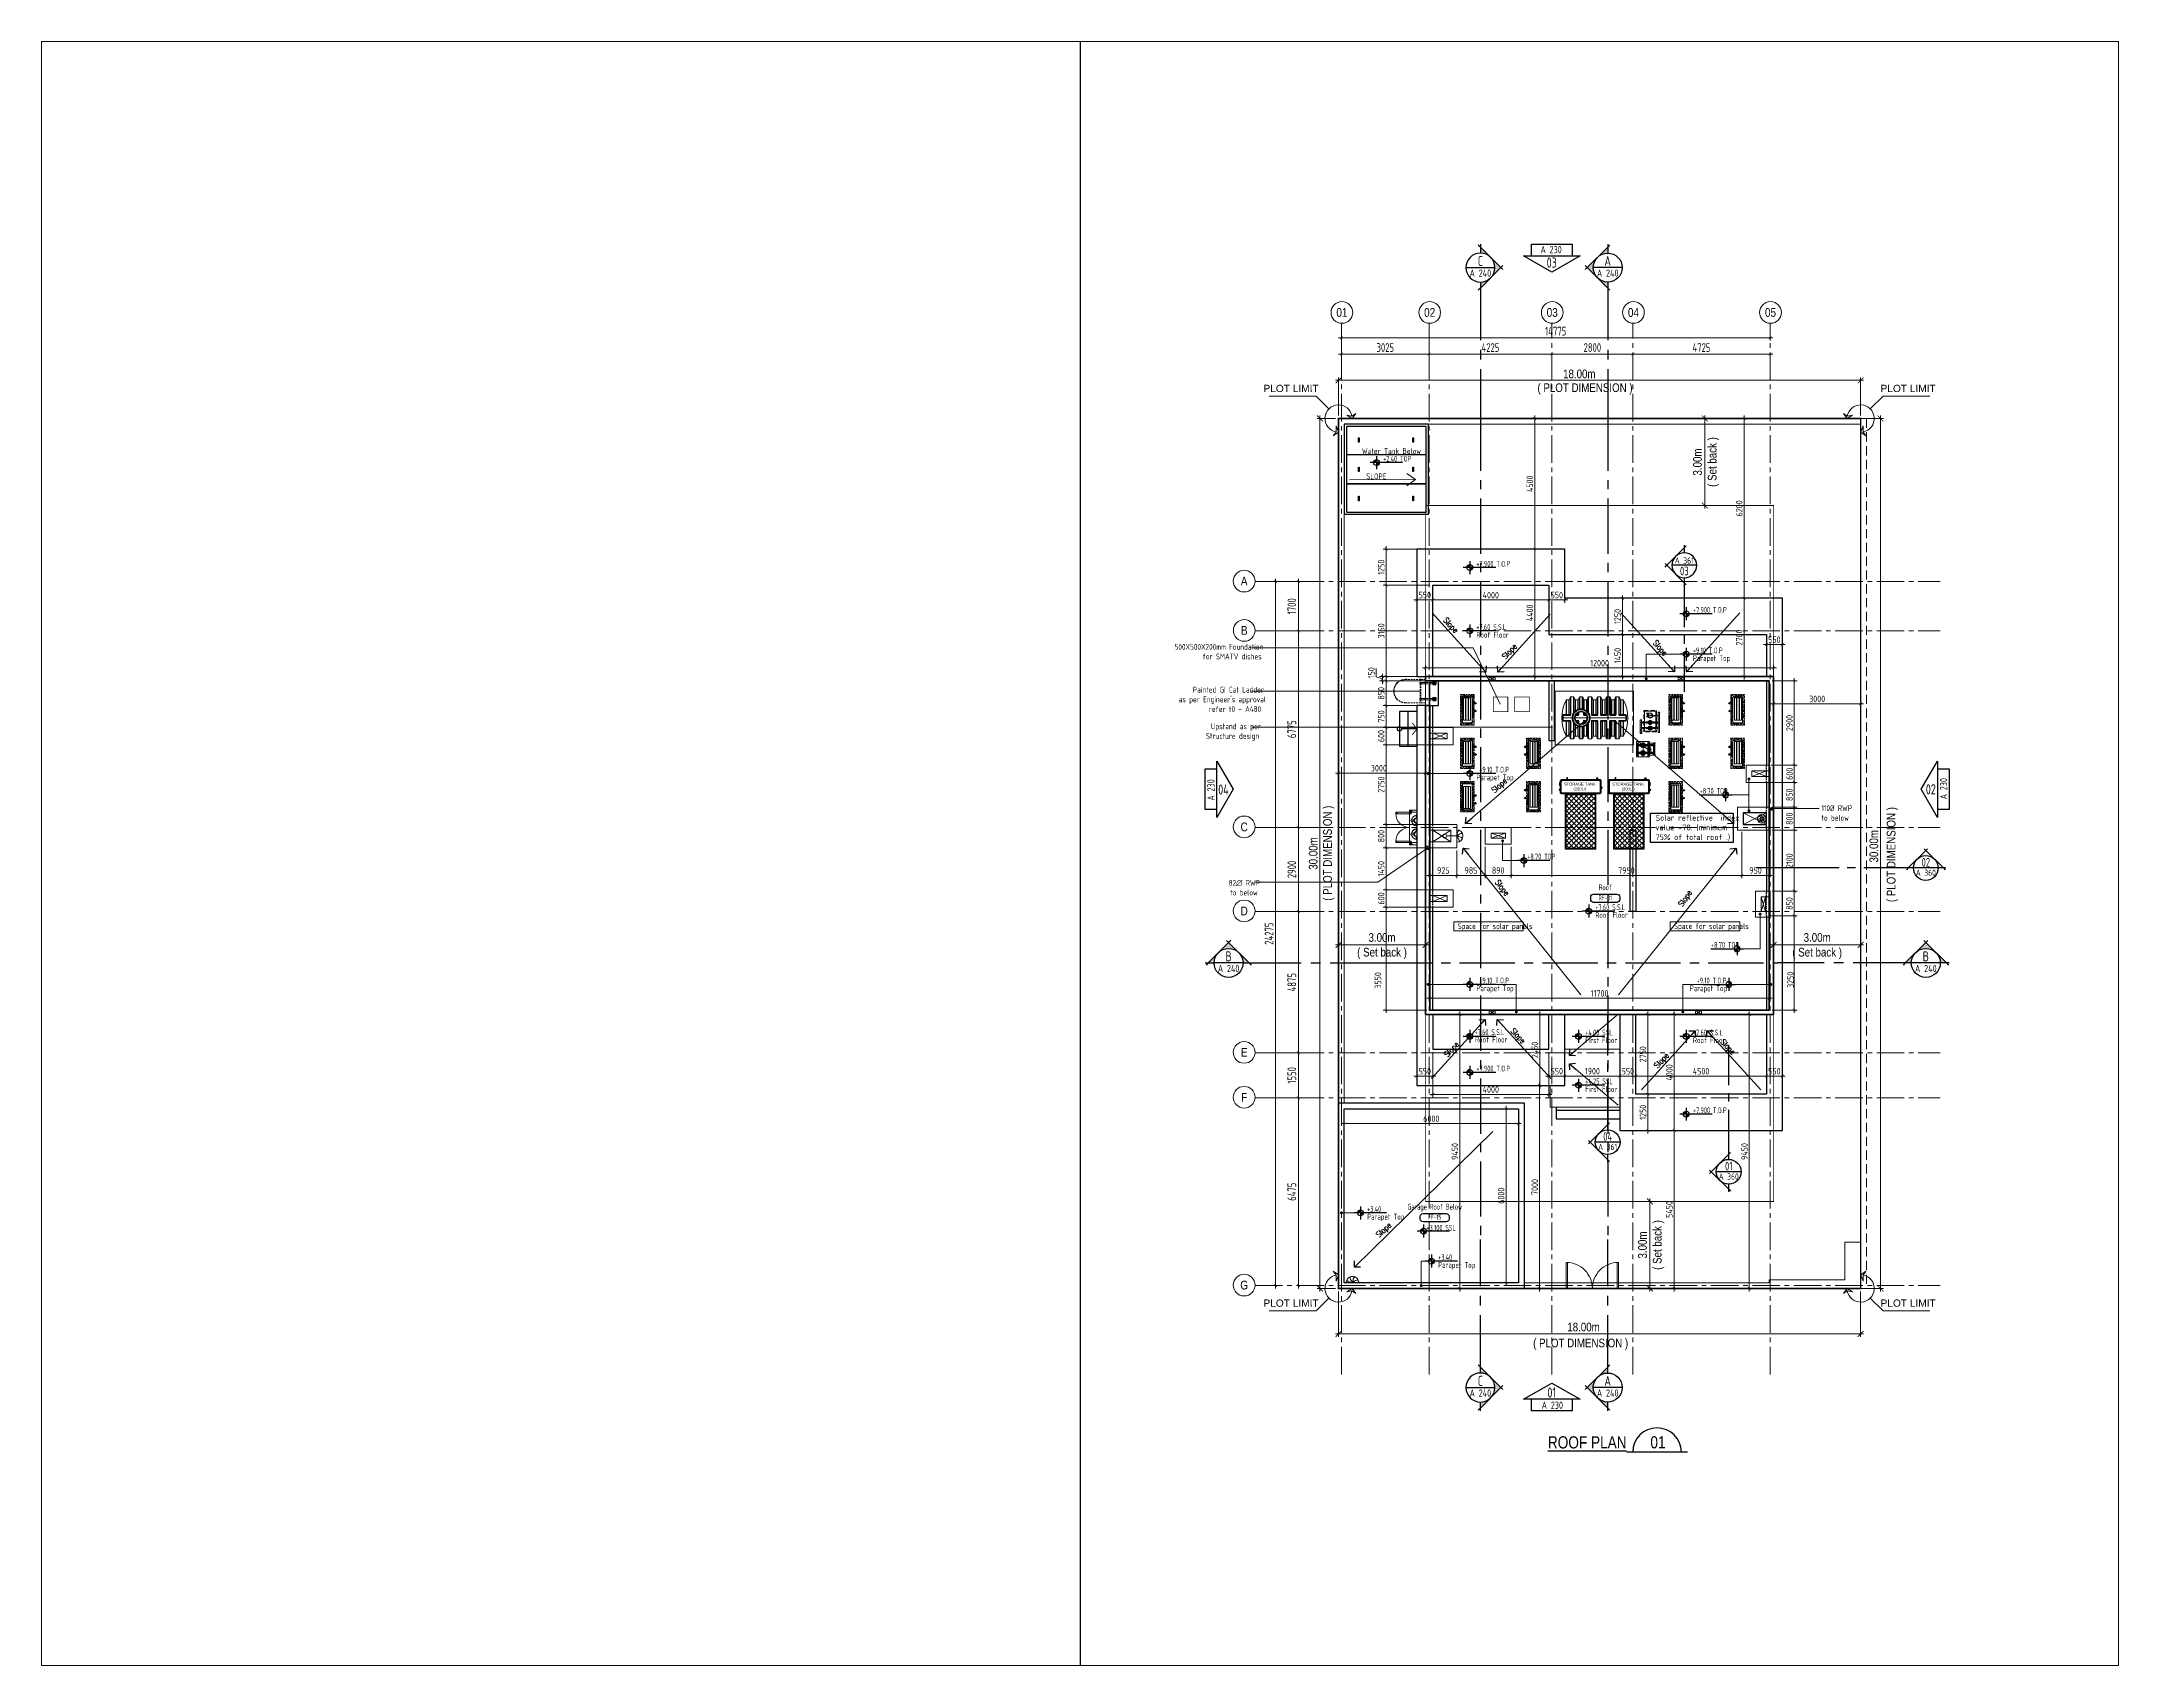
# Model space of a CAD drawing. Header units: millimetres. Extents: x -44713 to 26888, y -13000 to 43000.
import ezdxf
from ezdxf.enums import TextEntityAlignment as Align

# ---------------------------------------------------------------- set-up
doc = ezdxf.new("R2010")
doc.units = ezdxf.units.MM
doc.header["$MEASUREMENT"] = 0
doc.header["$PDMODE"] = 1
for name, pattern in [('1735 X DT-5BR-FFP-Ext$0$HIDDEN', [9.525, 6.35, -3.175]), ('1735 X DT-5BR-Grids$0$CENTER2', [28.575, 19.05, -3.175, 3.175, -3.175]), ('1735 X DT-5BR-Plot Limit$0$PHANTOM', [2.5, 1.25, -0.25, 0.25, -0.25, 0.25, -0.25]), ('1735 X DT-5BR-RFP$0$CENTER', [2, 1.25, -0.25, 0.25, -0.25]), ('1735 X DT-5BR-RFP$0$CENTER2', [28.575, 19.05, -3.175, 3.175, -3.175]), ('1735 X DT-5BR-RFP$0$CONTINU', [0]), ('1735 X DT-5BR-RFP$0$DASH2', [0.375, 0.25, -0.125]), ('1735 X DT-5BR-RFP$0$DASHED', [0.75, 0.5, -0.25]), ('1735 X DT-5BR-RFP$0$HIDDEN', [0.375, 0.25, -0.125])]:
    doc.linetypes.add(name, pattern=pattern)
for name, color, linetype in [('0 - Text mep', 251, 'Continuous'), ('00-First Floor Projection', 1, 'Continuous'), ('01--VIEW-TITLE', 7, 'Continuous'), ('08--SPACENUMBER-1', 8, 'Continuous'), ('1735 X DT-5BR-Plot Limit$0$Z- Plot', 1, '1735 X DT-5BR-Plot Limit$0$PHANTOM'), ('1735 X DT-5BR-Plot Limit$0$Z-BUILDING SETBACK', 150, '1735 X DT-5BR-Plot Limit$0$PHANTOM'), ('1735 X DT-5BR-RFP$0$0--STR UPSTAND', 253, 'Continuous'), ('1735 X DT-5BR-RFP$0$VALVE', 8, 'Continuous')]:
    doc.layers.add(name, color=color, linetype=linetype)
doc.layers.add('00--ORIGIN POINT', color=200, linetype='Continuous', lineweight=15, plot=False)
for name, color, linetype, lineweight in [('01--DRGSHTBDR', 7, 'Continuous', 25), ('05--LEADER', 8, 'Continuous', 13), ('05--TEXT-2', 2, 'Continuous', 25), ('06--LINE-1', 9, 'Continuous', 18), ('07--DIM-2', 2, 'Continuous', 25), ('08--SPACENUMBER', 2, 'Continuous', 25), ('08--SPACEREF', 3, 'Continuous', 25), ('1735 X DT-5BR-FFP-Ext$0$06--LINE-0', 8, 'Continuous', 13), ('1735 X DT-5BR-FFP-Ext$0$F--BLOCKWALL-2', 2, 'Continuous', 25), ('1735 X DT-5BR-FFP-Ext$0$L--DOORS-1', 9, 'Continuous', 18), ('1735 X DT-5BR-FFP-Ext$0$X--WATER TANK', 7, 'Continuous', 25), ('1735 X DT-5BR-Grids$0$03--GRID', 252, '1735 X DT-5BR-Grids$0$CENTER2', 5), ('1735 X DT-5BR-Grids$0$03--GRIDBUBBLE', 8, 'Continuous', 18), ('1735 X DT-5BR-Grids$0$03--GRIDTEXT', 4, 'Continuous', 40), ('1735 X DT-5BR-Grids$0$07--GRID DIM', 2, 'Continuous', 25), ('1735 X DT-5BR-Grids$0$08--DETREF', 7, 'Continuous', 25), ('1735 X DT-5BR-Grids$0$08--ELEREF', 7, 'Continuous', 25), ('1735 X DT-5BR-Grids$0$08--MAIN SECT REF', 7, 'Continuous', 25), ('1735 X DT-5BR-Grids$0$08--SECTREF', 7, 'Continuous', 25), ('1735 X DT-5BR-Grids$0$08--SECTREF-1', 2, 'Continuous', 25), ('1735 X DT-5BR-Grids$0$08--SECTREF-2', 4, 'Continuous', 35), ('1735 X DT-5BR-Grids$0$08--SECTREF-LINE', 7, 'Continuous', 25), ('1735 X DT-5BR-Plot Limit$0$05--TEXT-3', 3, 'Continuous', 35), ('1735 X DT-5BR-Plot Limit$0$07--DIM-1', 1, 'Continuous', 20), ('1735 X DT-5BR-Plot Limit$0$G-ANNO-LIN02', 9, 'Continuous', 20), ('1735 X DT-5BR-Plot Limit$0$L-ANNO-TEXT', 3, 'Continuous', 13), ('1735 X DT-5BR-RFP$0$0-MEP', 251, 'Continuous', 20), ('1735 X DT-5BR-RFP$0$06--LINE--0', 8, 'Continuous', 20), ('1735 X DT-5BR-RFP$0$06--LINE-0', 8, 'Continuous', 13), ('1735 X DT-5BR-RFP$0$06--LINE-2', 2, 'Continuous', 25), ('1735 X DT-5BR-RFP$0$F--BLOCKWALL-1', 9, 'Continuous', 18), ('1735 X DT-5BR-RFP$0$F--BLOCKWALL-2', 2, 'Continuous', 25), ('1735 X DT-5BR-RFP$0$F--BLOCKWALL-3', 3, 'Continuous', 35), ('1735 X DT-5BR-RFP$0$G--STELWRK-0', 8, 'Continuous', 13), ('1735 X DT-5BR-RFP$0$L--STAIRS-0', 1, 'Continuous', 25), ('1735 X DT-5BR-RFP$0$L--STAIRS-2', 2, 'Continuous', 25), ('1735 X DT-5BR-RFP$0$M--PLASTER-1', 9, 'Continuous', 18), ('1735 X DT-5BR-RFP$0$X--OPENING ON SAME LVL', 1, 'Continuous', 15), ('W--ELE-1', 2, 'Continuous', 25)]:
    doc.layers.add(name, color=color, linetype=linetype, lineweight=lineweight)
doc.styles.add('1735 X DT-5BR-Grids$0$Ariel', font='arial.ttf', dxfattribs={"width": 0.8})
doc.styles.add('1735 X DT-5BR-Grids$0$ISO', font='isocp2.shx', dxfattribs={"width": 0.8})
doc.styles.add('1735 X DT-5BR-Grids$0$ROMANS', font='ARIALN.TTF')
doc.styles.add('1735 X DT-5BR-Plot Limit$0$Ariel', font='arial.ttf', dxfattribs={"width": 0.8})
doc.styles.add('1735 X DT-5BR-Plot Limit$0$SDC-TEXT', font='arial.ttf')
doc.styles.add('1735 X DT-5BR-RFP$0$ARIAL', font='swiss.ttf')
doc.styles.add('1735 X DT-5BR-RFP$0$MEC', font='romans.shx', dxfattribs={"width": 0.8})
doc.styles.add('1735 X DT-5BR-RFP$0$SIMPLEX', font='ROMANS.shx', dxfattribs={"width": 0.777777, "height": 0.3})
doc.styles.add('1735 X DT-5BR-RFP$0$Solar', font='arial.ttf')
doc.styles.add('ARIAL', font='swiss.ttf')
doc.styles.add('Ariel', font='arial.ttf', dxfattribs={"width": 0.8})
doc.styles.add('ISO', font='isocp2.shx', dxfattribs={"width": 0.8})
doc.dimstyles.new('1-100_AR', dxfattribs={"dimtxt": 225, "dimasz": 100, "dimexe": 100, "dimexo": 100, "dimgap": 0, "dimtad": 0, "dimdec": 0, "dimzin": 12, "dimdsep": 46, "dimtxsty": 'ISO', "dimblk": 'ARCHTICK', "dimcen": 100, "dimdle": 100, "dimclrd": 8, "dimclre": 9, "dimclrt": 2, "dimadec": 0, "dimazin": 0, "dimtfac": 1, "dimtdec": 0, "dimtmove": 0, "dimatfit": 2, "dimldrblk": 'ARCHTICK', "dimfxl": 1, "dimtvp": 0.75, "dimtolj": 1, "dimtzin": 12, "dimlwd": 9, "dimlwe": 9, "dimarcsym": 0})
doc.dimstyles.new('1735 X DT-5BR-Grids$0$1-100_AR', dxfattribs={"dimtxt": 300, "dimasz": 100, "dimexe": 100, "dimexo": 100, "dimgap": 0, "dimtad": 0, "dimzin": 12, "dimdsep": 46, "dimtxsty": '1735 X DT-5BR-Grids$0$ISO', "dimblk": '1735 X DT-5BR-Grids$0$_ArchTick', "dimcen": 100, "dimdle": 100, "dimclrd": 8, "dimclre": 9, "dimclrt": 2, "dimadec": 0, "dimazin": 0, "dimtfac": 1, "dimtmove": 0, "dimatfit": 2, "dimldrblk": '1735 X DT-5BR-Grids$0$_ArchTick', "dimfxl": 1, "dimtvp": 0.75, "dimtolj": 1, "dimtzin": 12, "dimlwd": 9, "dimlwe": 9, "dimarcsym": 0})
doc.dimstyles.new('1735 X DT-5BR-Plot Limit$0$1-100_PLOT-m', dxfattribs={"dimscale": 100, "dimtxt": 3, "dimasz": 2, "dimexe": 1, "dimexo": 1, "dimgap": 1, "dimtad": 0, "dimlfac": 0.001, "dimzin": 1, "dimdsep": 46, "dimtxsty": '1735 X DT-5BR-Plot Limit$0$Ariel', "dimblk": '1735 X DT-5BR-Plot Limit$0$_ArchTick', "dimcen": 0.09, "dimdle": 1, "dimclrd": 8, "dimclre": 8, "dimclrt": 2, "dimadec": 3, "dimazin": 0, "dimtfac": 1, "dimtix": 1, "dimtmove": 1, "dimatfit": 3, "dimldrblk": '1735 X DT-5BR-Plot Limit$0$_Dot', "dimfxl": 3500, "dimtvp": 0.75, "dimtolj": 1, "dimtzin": 12, "dimlwd": 13, "dimlwe": 13, "dimarcsym": 1})
doc.dimstyles.new('1735 X DT-5BR-RFP$0$A&B DIM', dxfattribs={"dimtxt": 250, "dimasz": 250, "dimexe": 100, "dimexo": 100, "dimgap": 0, "dimtad": 0, "dimdec": 0, "dimzin": 12, "dimdsep": 46, "dimtxsty": '1735 X DT-5BR-RFP$0$ARIAL', "dimcen": 0, "dimdle": 100, "dimclrd": 11, "dimclre": 11, "dimclrt": 7, "dimadec": 0, "dimazin": 0, "dimtfac": 1, "dimtdec": 0, "dimtmove": 1, "dimatfit": 2, "dimfxl": 1, "dimtvp": 0.75, "dimtolj": 1, "dimtzin": 12, "dimlwd": 18, "dimlwe": 18, "dimarcsym": 0})
doc.dimstyles.new('A&B DIM', dxfattribs={"dimtxt": 250, "dimasz": 250, "dimexe": 100, "dimexo": 100, "dimgap": 0, "dimtad": 0, "dimdec": 0, "dimzin": 12, "dimdsep": 46, "dimtxsty": 'ARIAL', "dimcen": 0, "dimdle": 100, "dimclrd": 11, "dimclre": 11, "dimclrt": 7, "dimadec": 0, "dimazin": 0, "dimtfac": 1, "dimtdec": 0, "dimtmove": 1, "dimatfit": 2, "dimfxl": 1, "dimtvp": 0.75, "dimtolj": 1, "dimtzin": 12, "dimlwd": 18, "dimlwe": 18, "dimarcsym": 0})
doc.dimstyles.new('Copy of 1-100_AR LEADER', dxfattribs={"dimtxt": 200, "dimasz": 100, "dimexe": 100, "dimexo": 100, "dimgap": 0, "dimtad": 0, "dimdec": 0, "dimzin": 12, "dimdsep": 46, "dimtxsty": 'ISO', "dimcen": 150, "dimdle": 100, "dimclrd": 8, "dimclre": 9, "dimclrt": 2, "dimadec": 0, "dimazin": 0, "dimtfac": 1, "dimtdec": 0, "dimtmove": 0, "dimatfit": 2, "dimfxl": 1, "dimtvp": 0.75, "dimtolj": 1, "dimtzin": 12, "dimlwd": 9, "dimlwe": 9, "dimarcsym": 0})

msp = doc.modelspace()

# ---------------------------------------------------------------- texts
at = {"layer": '0 - Text mep', "style": 'ISO', "width": 0.8}
msp.add_text('SLOPE', height=200, dxfattribs=at).set_placement((955.1, 27905.9))
at = {"layer": '05--TEXT-2', "char_height": 200, "attachment_point": 1, "style": 'ISO'}
for s, insert in [('\\pi408.21;500X500X200mm Foundation\\P\\pi1369.4;for SMATV dishes ', (-6057.5, 22226.9)), ("\\pi1038;Painted GI Cat Ladder \\P\\pi549.21;as per Engineer's approval\\P\\pi1581.9;refer t0 - A480", (-6057.5, 20748.2))]:
    msp.add_mtext_dynamic_manual_height_columns(s, width=3054.009, gutter_width=0, heights=[1313.7], dxfattribs=dict(at, insert=insert))
for s, insert, width in [('\\pi1645.2;Upstand as per \\P\\pi1473.5;Structure design', (-6045.1, 19485.9), 3054.009), ('110%%C RWP\\Pto below', (16644.6, 16663.9), 3596.788), ('\\pi2780.8;82∅ RWP\\P\\pi2828.8;to below', (-6566.5, 14086), 3596.788)]:
    msp.add_mtext(s, dxfattribs=dict(at, insert=insert, width=width))
at = {"layer": '08--SPACEREF', "insert": (805.9, 28977.6), "char_height": 200, "width": 1952.442, "attachment_point": 1, "style": 'ISO'}
msp.add_mtext('Water Tank Below', dxfattribs=at)

# ---------------------------------------------------------------- blocks, each defined once
blk = doc.blocks.new('1735 X DT-5BR-RFP$0$A$C3C3423B4')
at = {"linetype": 'Continuous'}
blk.add_line((0, -215), (0, 215), dxfattribs=at)
for centre, radius, start, end in [((0, 0), 215, 270, 90), ((0, 0), 35.9, 270, 90), ((-80, 173), 163, 301.92472, 9.2396), ((66, 179), 163, 256.92472, 324.23961), ((179, -66), 163, 166.92472, 234.23961), ((173, 80), 163, 211.92471, 279.23962)]:
    blk.add_arc(centre, radius, start, end, dxfattribs=at)
blk = doc.blocks.new('1735 X DT-5BR-RFP$0$_Open90')
at = {"color": 0, "linetype": 'ByBlock', "lineweight": -2}
for p, q in [((0, 0), (-1, 0)), ((-0.5, 0.5), (0, 0)), ((0, 0), (-0.5, -0.5))]:
    blk.add_line(p, q, dxfattribs=at)
blk = doc.blocks.new('1735 X DT-5BR-RFP$0$CU')
at = {"lineweight": 9, "ltscale": 0.1}
h = blk.add_hatch(dxfattribs=at)
h.set_pattern_fill('AR-CONC', color=256, scale=0.5, angle=32.50812)
h.set_pattern_definition([(82.508, (0, 0), (81.1025, 42.234), [9.525, -104.775]), (27.508, (0, 0), (-66.1995, 71.09), [7.62, -83.82]), (132.96, (6.76, 3.52), (14.903, 113.324), [8.095, -89.045]), (78.692, (-13.65, 21.42), (125.6, 55.114), [14.287, -157.162]), (129.144, (-3.18, 26.01), (33.618, 168.122), [12.143, -133.568]), (23.692, (-13.65, 21.42), (33.618, 168.122), [11.43, -125.73]), (53.508, (0.47, 22.89), (91.409, -2.3807), [9.525, -104.775]), (358.508, (0.47, 22.89), (-23.434, 94.271), [7.62, -83.82]), (103.96, (8.09, 22.69), (67.975, 91.8904), [8.095, -89.045]), (70.008, (0, 0), (-21.4184, 36.4832), [0, -82.804, 0, -85.09, 0, -84.1375]), (40.008, (0, 0), (1.2555, 60.197), [0, -48.514, 0, -80.899, 0, -32.0675]), (0.008, (-23.884, -15.22), (58.7122, 34.0189), [0, -31.75, 0, -99.06, 0, -131.445]), (350.008, (-34.594, -22.045), (55.6275, 50.525), [0, -41.275, 0, -65.786, 0, -93.345])])
h.paths.add_polyline_path([(-395, -112), (-371, -129), (-296, -128), (-273, -112), (-274, -112), (-274, -112), (-275, -112), (-275, -112), (-276, -112), (-277, -113), (-277, -113), (-278, -113), (-278, -113), (-279, -113), (-280, -113), (-280, -114), (-281, -114), (-281, -114), (-282, -114), (-282, -115), (-283, -115), (-283, -115), (-284, -116), (-284, -116), (-285, -116), (-285, -117), (-286, -117), (-286, -118), (-287, -118), (-287, -118), (-288, -119), (-288, -119), (-288, -120), (-289, -120), (-289, -121), (-289, -121), (-290, -122), (-290, -122), (-291, -123), (-291, -124), (-292, -125), (-292, -125), (-293, -126), (-293, -127), (-294, -127), (-295, -128), (-295, -128), (-296, -129), (-297, -129), (-298, -129), (-299, -130), (-300, -130), (-300, -130), (-301, -130), (-302, -130), (-303, -130), (-365, -130), (-365, -130), (-366, -130), (-366, -130), (-367, -130), (-367, -130), (-368, -130), (-369, -130), (-369, -130), (-370, -130), (-370, -129), (-371, -129), (-371, -129), (-372, -129), (-372, -128), (-373, -128), (-373, -128), (-374, -127), (-374, -127), (-374, -126), (-375, -126), (-375, -126), (-376, -125), (-376, -125), (-377, -124), (-377, -123), (-377, -123), (-378, -122), (-378, -122), (-378, -121), (-379, -121), (-379, -120), (-379, -120), (-380, -119), (-380, -119), (-381, -118), (-381, -118), (-382, -118), (-382, -117), (-382, -117), (-383, -116), (-383, -116), (-384, -116), (-384, -115), (-385, -115), (-386, -115), (-386, -114), (-387, -114), (-387, -114), (-388, -114), (-388, -113), (-389, -113), (-390, -113), (-390, -113), (-391, -113), (-391, -112), (-392, -112), (-393, -112), (-393, -112), (-394, -112), (-394, -112), (-395, -112)], flags=16)
h.paths.add_polyline_path([(-325, 819), (-321, 819), (-317, 820), (-313, 821), (-309, 821), (-305, 822), (-301, 822), (-297, 822), (-292, 822), (-288, 822), (-284, 822), (-280, 822), (-276, 822), (-272, 821), (-268, 821), (-264, 820), (-260, 819), (-255, 819), (-254, 818), (-253, 818), (-253, 818), (-252, 817), (-251, 817), (-250, 817), (-249, 816), (-249, 816), (-248, 815), (-247, 815), (-247, 814), (-246, 814), (-245, 813), (-244, 812), (-244, 811), (-243, 810), (-243, 809), (-242, 808), (-242, 807), (-242, 806), (-241, 805), (-241, 803), (-241, 791), (-241, 791), (-338, 791), (-340, 791), (-340, 791), (-340, 803), (-340, 805), (-340, 805), (-339, 806), (-339, 807), (-339, 808), (-338, 809), (-338, 810), (-337, 811), (-337, 812), (-336, 812), (-336, 813), (-335, 814), (-334, 814), (-333, 815), (-332, 816), (-332, 816), (-331, 817), (-329, 817), (-328, 818), (-327, 818), (-326, 818)], flags=16)
h.paths.add_polyline_path([(-313, 821), (-317, 820), (-321, 819), (-325, 819), (-326, 818), (-327, 818), (-328, 818), (-329, 817), (-331, 817), (-332, 816), (-332, 816), (-333, 815), (-334, 814), (-335, 814), (-336, 813), (-336, 812), (-337, 812), (-337, 811), (-338, 810), (-338, 809), (-339, 808), (-339, 807), (-339, 806), (-340, 805), (-340, 803), (-340, 791), (-340, 791), (-341, 791), (-361, 791), (-362, 791), (-359, 859), (-359, 860), (-359, 860), (-359, 861), (-358, 861), (-358, 861), (-357, 861), (-328, 862), (-298, 861), (-291, 861), (-284, 859), (-277, 857), (-271, 853), (-265, 849), (-260, 844), (-256, 841), (-254, 836), (-252, 832), (-249, 826), (-247, 820), (-246, 814), (-247, 814), (-247, 815), (-248, 815), (-249, 816), (-249, 816), (-250, 817), (-251, 817), (-252, 817), (-253, 818), (-253, 818), (-254, 818), (-255, 819), (-260, 819), (-264, 820), (-268, 821), (-272, 821), (-276, 822), (-280, 822), (-284, 822), (-288, 822), (-292, 822), (-297, 822), (-301, 822), (-305, 822), (-309, 821)], flags=16)
h.paths.add_polyline_path([(-135, -41), (-156, -41), (-156, 471), (-135, 471)], flags=16)
h.paths.add_polyline_path([(-156, 556), (-156, 598), (-120, 598), (-120, 555)], flags=16)
h.paths.add_polyline_path([(-519, 556), (-519, 598), (-487, 598), (-487, 556)], flags=16)
h.paths.add_polyline_path([(-494, 29), (-519, 29), (-519, 71), (-494, 71)], flags=16)
h.paths.add_polyline_path([(-370, -130), (-300, -130), (-341, -130)], flags=16)
h.paths.add_polyline_path([(-562, 863), (-562, -187), (-82, -187), (-82, 863)])
h.paths.add_polyline_path([(-399, -112), (-370, -130), (-300, -130), (-271, -112), (-156, -112), (-156, 791), (-487, 791), (-487, -112)], flags=16)
for points in [[(-57, 403), (-52, 410), (-7, 379), (-52, 348), (-57, 355), (-23, 379)], [(-57, 89), (-52, 81), (-7, 113), (-52, 144), (-57, 136), (-23, 113)]]:
    blk.add_hatch(color=256).paths.add_polyline_path(points)
at = {"lineweight": 20}
for p, q in [((-362, 791), (-359, 859)), ((-211, 789), (-194, 789)), ((-211, 788), (-194, 788))]:
    blk.add_line(p, q, dxfattribs=at)
at = {"linetype": '1735 X DT-5BR-RFP$0$DASH2', "lineweight": 9, "ltscale": 250}
blk.add_lwpolyline([(-82, 863), (-562, 863), (-562, -187), (-82, -187)], close=True, dxfattribs=at)
for points in [[(-7, 379), (-67, 379), (-78, 412), (-100, 347), (-110, 379), (-131, 379)], [(-7, 113), (-67, 113), (-78, 80), (-100, 145), (-110, 113), (-131, 113)]]:
    blk.add_lwpolyline(points)
for points in [[(-57, 403), (-52, 410), (-7, 379), (-52, 348), (-57, 355), (-23, 379)], [(-57, 89), (-52, 81), (-7, 113), (-52, 144), (-57, 136), (-23, 113)]]:
    blk.add_lwpolyline(points, close=True)
at = {"lineweight": 20}
for centre, major_axis, start_param, end_param in [((-357, 859), (2.19, 0), 1.591261, 3.10324), ((-326, -574), (1535, 0), 1.553049, 1.591261), ((-299, 812), (52.7, 0), 0.714003, 1.553049), ((-295, 816), (46.2, 0), 0.379047, 0.714004), ((-347, 797), (103, 0), 0.177688, 0.379045)]:
    blk.add_ellipse(centre, major_axis=major_axis, ratio=0.935345, start_param=start_param, end_param=end_param, dxfattribs=at)
for points in [[(-489, 776), (-489, 783), (-483, 789), (-475, 789)], [(-489, 776), (-489, 776), (-489, 660), (-489, 660)], [(-487, 776), (-487, 782), (-482, 787), (-475, 787)], [(-487, 633), (-487, 633), (-487, 776), (-487, 776)], [(-476, 789), (-476, 789), (-325, 789), (-325, 789)], [(-475, 787), (-475, 787), (-334, 787), (-334, 787)], [(-368, 790), (-368, 790), (-367, 791), (-367, 791)], [(-368, 790), (-368, 790), (-368, 789), (-368, 789)], [(-290, 789), (-290, 789), (-368, 789), (-368, 789)], [(-239, 791), (-239, 791), (-366, 791), (-366, 791)], [(-346, 790), (-346, 790), (-345, 791), (-345, 791)], [(-346, 790), (-346, 790), (-346, 789), (-346, 789)], [(-340, 791), (-340, 791), (-340, 791), (-341, 791)], [(-340, 791), (-340, 791), (-340, 803), (-340, 803)], [(-179, 787), (-179, 787), (-334, 787), (-334, 787)], [(-325, 789), (-325, 789), (-308, 789), (-308, 789)], [(-308, 789), (-308, 789), (-216, 789), (-216, 789)], [(-290, 789), (-290, 789), (-235, 789), (-235, 789)], [(-241, 791), (-241, 791), (-241, 803), (-241, 803)], [(-240, 791), (-241, 791), (-241, 791), (-241, 791)], [(-240, 791), (-240, 791), (-236, 791), (-236, 791)], [(-236, 791), (-236, 791), (-235, 790), (-235, 790)], [(-235, 790), (-235, 790), (-235, 789), (-235, 789)], [(-216, 789), (-215, 789), (-214, 788), (-214, 787)], [(-213, 787), (-213, 788), (-212, 789), (-211, 789)], [(-212, 787), (-212, 788), (-212, 788), (-211, 788)], [(-212, 787), (-212, 787), (-212, 787), (-212, 787)], [(-194, 789), (-194, 789), (-193, 789), (-193, 789)], [(-194, 789), (-194, 789), (-194, 787), (-194, 787)], [(-193, 789), (-192, 789), (-191, 788), (-190, 787)], [(-190, 787), (-190, 787), (-190, 787), (-190, 787)], [(-179, 787), (-167, 787), (-158, 778), (-158, 768)], [(-177, 787), (-176, 788), (-175, 788), (-174, 788)], [(-158, 313), (-158, 313), (-158, 768), (-158, 768)], [(-156, 771), (-156, 771), (-156, -87), (-156, -87)], [(-499, 582), (-496, 582), (-494, 580), (-494, 577)], [(-494, 577), (-494, 574), (-496, 572), (-499, 572)], [(-499, 55), (-497, 55), (-495, 54), (-494, 52)], [(-494, 47), (-495, 46), (-497, 45), (-499, 45)], [(-498, 556), (-498, 556), (-498, 595), (-498, 595)], [(-494, 269), (-494, 270), (-493, 271), (-492, 271)], [(-494, -67), (-494, -67), (-494, 269), (-494, 269)], [(-487, 271), (-487, 271), (-492, 271), (-492, 271)], [(-491, 627), (-491, 628), (-491, 629), (-490, 630)], [(-491, 608), (-491, 608), (-491, 627), (-491, 627)], [(-490, 605), (-491, 606), (-491, 607), (-491, 608)], [(-490, 630), (-490, 630), (-487, 632), (-487, 632)], [(-490, 606), (-490, 606), (-487, 603), (-487, 603)], [(-490, 596), (-490, 597), (-490, 597), (-489, 598)], [(-490, 596), (-490, 596), (-490, 588), (-490, 588)], [(-489, 585), (-490, 586), (-490, 587), (-490, 588)], [(-490, 566), (-490, 567), (-490, 568), (-489, 568)], [(-490, 565), (-490, 565), (-490, 558), (-490, 558)], [(-488, 556), (-489, 556), (-490, 556), (-490, 558)], [(-487, 656), (-488, 657), (-489, 658), (-489, 660)], [(-487, 598), (-487, 598), (-488, 598), (-488, 598)], [(-488, 556), (-488, 556), (-487, 556), (-487, 556)], [(-487, 633), (-487, 633), (-487, 632), (-487, 632)], [(-487, 603), (-487, 603), (-487, 603), (-487, 602)], [(-487, 313), (-487, 313), (-487, 602), (-487, 602)], [(-487, 313), (-487, 313), (-487, -96), (-487, -96)], [(-158, 313), (-158, 313), (-158, -87), (-158, -87)], [(-156, 598), (-155, 597), (-155, 597), (-155, 596)], [(-155, 588), (-155, 587), (-155, 586), (-156, 585)], [(-156, 584), (-156, 584), (-156, 585), (-156, 585)], [(-156, 568), (-156, 568), (-156, 569), (-156, 569)], [(-156, 568), (-155, 568), (-155, 567), (-155, 566)], [(-155, 558), (-155, 557), (-155, 556), (-156, 556)], [(-156, 92), (-155, 91), (-155, 91), (-155, 90)], [(-155, 82), (-155, 81), (-155, 80), (-156, 79)], [(-156, 78), (-156, 78), (-156, 79), (-156, 79)], [(-156, 62), (-156, 62), (-156, 63), (-156, 63)], [(-156, 62), (-155, 61), (-155, 60), (-155, 59)], [(-155, 52), (-155, 51), (-155, 50), (-156, 49)], [(-154, 596), (-154, 596), (-154, 588), (-154, 588)], [(-154, 565), (-154, 565), (-154, 558), (-154, 558)], [(-147, 210), (-147, 210), (-154, 210), (-154, 210)], [(-154, 90), (-154, 90), (-154, 82), (-154, 82)], [(-154, 59), (-154, 59), (-154, 52), (-154, 52)], [(-151, 577), (-151, 580), (-149, 582), (-145, 582)], [(-145, 572), (-149, 572), (-151, 574), (-151, 577)], [(-151, 468), (-151, 468), (-151, 469), (-151, 469)], [(-151, 463), (-151, 463), (-151, 468), (-151, 468)], [(-151, 463), (-151, 463), (-151, 463), (-151, 463)], [(-151, 71), (-151, 74), (-149, 76), (-145, 76)], [(-145, 65), (-149, 65), (-151, 68), (-151, 71)], [(-144, 210), (-144, 210), (-144, 210), (-144, 210)], [(-492, -69), (-493, -69), (-494, -68), (-494, -67)], [(-487, -69), (-487, -69), (-492, -69), (-492, -69)], [(-489, -91), (-489, -89), (-488, -88), (-487, -88)], [(-489, -90), (-489, -90), (-489, -96), (-489, -96)], [(-475, -108), (-483, -108), (-489, -103), (-489, -96)], [(-475, -107), (-482, -107), (-487, -102), (-487, -96)], [(-475, -107), (-475, -107), (-475, -108), (-475, -108)], [(-475, -107), (-464, -107), (-439, -107), (-439, -107)], [(-475, -108), (-463, -108), (-437, -108), (-437, -108)], [(-439, -107), (-439, -107), (-438, -107), (-437, -108)], [(-438, -108), (-438, -108), (-435, -110), (-435, -110)], [(-431, -112), (-432, -112), (-434, -111), (-435, -110)], [(-334, -112), (-334, -112), (-431, -112), (-431, -112)], [(-365, -130), (-370, -130), (-375, -128), (-378, -122)], [(-303, -130), (-303, -130), (-365, -130), (-365, -130)], [(-334, -112), (-334, -112), (-237, -112), (-237, -112)], [(-291, -123), (-293, -128), (-298, -130), (-303, -130)], [(-233, -110), (-234, -111), (-236, -112), (-237, -112)], [(-230, -108), (-230, -108), (-233, -110), (-233, -110)], [(-231, -108), (-231, -108), (-226, -108), (-226, -108)], [(-230, -108), (-230, -107), (-229, -107), (-228, -107)], [(-228, -107), (-228, -107), (-179, -107), (-179, -107)], [(-223, -107), (-223, -108), (-225, -108), (-226, -108)], [(-189, -108), (-190, -108), (-191, -108), (-192, -107)], [(-189, -108), (-189, -108), (-179, -108), (-179, -108)], [(-156, -87), (-156, -99), (-166, -108), (-179, -108)], [(-158, -87), (-158, -98), (-167, -107), (-179, -107)], [(-151, -43), (-151, -42), (-151, -42), (-151, -42)], [(-151, -43), (-151, -43), (-151, -47), (-151, -47)], [(-151, -48), (-151, -48), (-151, -47), (-151, -47)]]:
    blk.add_open_spline(points, degree=3, dxfattribs=at)
for points, knots in [([(-340, 803), (-340, 803), (-340, 805), (-340, 805), (-340, 805), (-338, 811), (-335, 815), (-328, 818), (-328, 818), (-328, 818), (-327, 818), (-327, 818)], [0, 0, 0, 0, 0.333333, 0.333333, 0.333333, 0.333333, 0.666667, 0.666667, 0.666667, 0.666667, 1, 1, 1, 1]), ([(-327, 818), (-327, 818), (-325, 819), (-325, 819), (-325, 819), (-302, 824), (-279, 824), (-255, 819), (-255, 819), (-255, 819), (-254, 818), (-254, 818)], [0, 0, 0, 0, 0.333333, 0.333333, 0.333333, 0.333333, 0.666667, 0.666667, 0.666667, 0.666667, 1, 1, 1, 1]), ([(-254, 818), (-254, 818), (-253, 818), (-253, 818), (-253, 818), (-247, 816), (-242, 811), (-241, 805), (-241, 805), (-241, 805), (-241, 803), (-241, 803)], [0, 0, 0, 0, 0.333333, 0.333333, 0.333333, 0.333333, 0.666667, 0.666667, 0.666667, 0.666667, 1, 1, 1, 1]), ([(-174, 788), (-174, 788), (-172, 788), (-172, 788), (-172, 788), (-163, 785), (-158, 779), (-156, 770), (-156, 770), (-156, 770), (-156, 768), (-156, 768)], [0, 0, 0, 0, 0.333333, 0.333333, 0.333333, 0.333333, 0.666667, 0.666667, 0.666667, 0.666667, 1, 1, 1, 1]), ([(-489, 585), (-489, 585), (-488, 584), (-488, 584), (-488, 584), (-488, 584), (-488, 583), (-488, 583), (-488, 583), (-488, 583), (-487, 582), (-487, 582)], [0, 0, 0, 0, 0.333333, 0.333333, 0.333333, 0.333333, 0.666667, 0.666667, 0.666667, 0.666667, 1, 1, 1, 1]), ([(-487, 572), (-487, 572), (-488, 570), (-488, 570), (-488, 570), (-488, 570), (-488, 570), (-488, 570), (-488, 570), (-488, 570), (-489, 568), (-489, 568)], [0, 0, 0, 0, 0.333333, 0.333333, 0.333333, 0.333333, 0.666667, 0.666667, 0.666667, 0.666667, 1, 1, 1, 1]), ([(-396, -112), (-396, -112), (-395, -112), (-395, -112), (-395, -112), (-388, -112), (-382, -116), (-378, -122), (-378, -122), (-378, -122), (-378, -122), (-378, -122)], [0, 0, 0, 0, 0.3333333, 0.3333333, 0.3333333, 0.3333333, 0.6666667, 0.6666667, 0.6666667, 0.6666667, 0.66667, 0.66667, 0.66667, 0.66667]), ([(-291, -123), (-291, -123), (-290, -122), (-290, -122), (-290, -122), (-286, -116), (-280, -112), (-273, -112), (-273, -112), (-273, -112), (-271, -112), (-271, -112)], [0, 0, 0, 0, 0.333333, 0.333333, 0.333333, 0.333333, 0.666667, 0.666667, 0.666667, 0.666667, 1, 1, 1, 1])]:
    blk.add_open_spline(points, degree=3, knots=knots, dxfattribs=at)
at = {"lineweight": 5}
for points in [[(-521, 49), (-521, 49), (-497, 49), (-497, 49)], [(-519, 590), (-519, 594), (-515, 598), (-511, 598)], [(-511, 582), (-515, 582), (-519, 586), (-519, 590)], [(-519, 563), (-519, 568), (-515, 571), (-511, 571)], [(-511, 556), (-515, 556), (-519, 559), (-519, 563)], [(-519, 63), (-519, 67), (-515, 71), (-511, 71)], [(-511, 55), (-515, 55), (-519, 59), (-519, 63)], [(-519, 37), (-519, 41), (-515, 44), (-511, 44)], [(-511, 29), (-515, 29), (-519, 32), (-519, 37)], [(-513, 576), (-513, 576), (-490, 576), (-490, 576)], [(-511, 598), (-511, 598), (-488, 598), (-488, 598)], [(-511, 582), (-511, 582), (-499, 582), (-499, 582)], [(-511, 572), (-511, 572), (-499, 572), (-499, 572)], [(-511, 556), (-511, 556), (-487, 556), (-487, 556)], [(-511, 71), (-511, 71), (-494, 71), (-494, 71)], [(-511, 55), (-511, 55), (-499, 55), (-499, 55)], [(-511, 45), (-511, 45), (-499, 45), (-499, 45)], [(-511, 29), (-511, 29), (-494, 29), (-494, 29)], [(-505, 30), (-505, 30), (-505, 68), (-505, 68)], [(-156, 598), (-156, 598), (-133, 598), (-133, 598)], [(-156, 556), (-156, 556), (-133, 556), (-133, 556)], [(-139, 471), (-139, 471), (-156, 471), (-156, 471)], [(-139, 469), (-139, 469), (-156, 468), (-156, 468)], [(-134, 462), (-134, 462), (-156, 463), (-156, 463)], [(-135, 460), (-135, 460), (-156, 461), (-156, 461)], [(-135, 460), (-135, 460), (-156, 459), (-156, 459)], [(-156, 455), (-156, 455), (-139, 454), (-139, 454)], [(-156, 451), (-156, 451), (-138, 451), (-138, 451)], [(-156, 443), (-156, 443), (-138, 442), (-138, 442)], [(-156, 439), (-156, 439), (-138, 439), (-138, 439)], [(-156, 431), (-156, 431), (-138, 430), (-138, 430)], [(-156, 427), (-156, 427), (-138, 427), (-138, 427)], [(-156, 418), (-156, 418), (-138, 418), (-138, 418)], [(-156, 414), (-156, 414), (-138, 415), (-138, 415)], [(-156, 406), (-156, 406), (-138, 406), (-138, 406)], [(-156, 402), (-156, 402), (-138, 403), (-138, 403)], [(-156, 394), (-156, 394), (-138, 394), (-138, 394)], [(-156, 390), (-156, 390), (-138, 391), (-138, 391)], [(-156, 382), (-156, 382), (-138, 382), (-138, 382)], [(-156, 378), (-156, 378), (-138, 378), (-138, 378)], [(-156, 370), (-156, 370), (-138, 370), (-138, 370)], [(-156, 366), (-156, 366), (-138, 367), (-138, 367)], [(-156, 358), (-156, 358), (-138, 357), (-138, 357)], [(-156, 354), (-156, 354), (-138, 354), (-138, 354)], [(-156, 346), (-156, 346), (-138, 345), (-138, 345)], [(-156, 342), (-156, 342), (-138, 342), (-138, 342)], [(-156, 334), (-156, 334), (-138, 333), (-138, 333)], [(-156, 329), (-156, 329), (-138, 330), (-138, 330)], [(-156, 322), (-156, 322), (-138, 321), (-138, 321)], [(-156, 318), (-156, 318), (-138, 318), (-138, 318)], [(-156, 309), (-156, 309), (-138, 309), (-138, 309)], [(-156, 305), (-156, 305), (-138, 306), (-138, 306)], [(-156, 297), (-156, 297), (-138, 297), (-138, 297)], [(-156, 293), (-156, 293), (-138, 294), (-138, 294)], [(-156, 285), (-156, 285), (-138, 285), (-138, 285)], [(-156, 281), (-156, 281), (-138, 282), (-138, 282)], [(-156, 273), (-156, 273), (-138, 273), (-138, 273)], [(-156, 273), (-156, 273), (-138, 273), (-138, 273)], [(-156, 269), (-156, 269), (-138, 269), (-138, 269)], [(-156, 269), (-156, 269), (-138, 269), (-138, 269)], [(-156, 261), (-156, 261), (-138, 260), (-138, 260)], [(-156, 261), (-156, 261), (-138, 260), (-138, 260)], [(-156, 257), (-156, 257), (-138, 257), (-138, 257)], [(-156, 257), (-156, 257), (-138, 257), (-138, 257)], [(-156, 249), (-156, 249), (-138, 248), (-138, 248)], [(-156, 245), (-156, 245), (-138, 245), (-138, 245)], [(-156, 237), (-156, 237), (-138, 236), (-138, 236)], [(-156, 233), (-156, 233), (-138, 233), (-138, 233)], [(-156, 225), (-156, 225), (-138, 224), (-138, 224)], [(-156, 220), (-156, 220), (-138, 221), (-138, 221)], [(-156, 213), (-156, 213), (-138, 212), (-138, 212)], [(-156, 208), (-156, 208), (-138, 209), (-138, 209)], [(-156, 200), (-156, 200), (-138, 200), (-138, 200)], [(-156, 196), (-156, 196), (-138, 197), (-138, 197)], [(-156, 188), (-156, 188), (-138, 188), (-138, 188)], [(-156, 184), (-156, 184), (-138, 185), (-138, 185)], [(-156, 176), (-156, 176), (-138, 176), (-138, 176)], [(-156, 172), (-156, 172), (-138, 173), (-138, 173)], [(-156, 164), (-156, 164), (-138, 164), (-138, 164)], [(-156, 160), (-156, 160), (-138, 160), (-138, 160)], [(-156, 152), (-156, 152), (-138, 151), (-138, 151)], [(-156, 148), (-156, 148), (-138, 148), (-138, 148)], [(-156, 140), (-156, 140), (-138, 139), (-138, 139)], [(-156, 136), (-156, 136), (-138, 136), (-138, 136)], [(-156, 128), (-156, 128), (-138, 127), (-138, 127)], [(-156, 124), (-156, 124), (-138, 124), (-138, 124)], [(-156, 115), (-156, 115), (-138, 115), (-138, 115)], [(-156, 111), (-156, 111), (-138, 112), (-138, 112)], [(-156, 103), (-156, 103), (-138, 103), (-138, 103)], [(-156, 99), (-156, 99), (-138, 100), (-138, 100)], [(-156, 92), (-156, 92), (-133, 92), (-133, 92)], [(-156, 91), (-156, 91), (-138, 91), (-138, 91)], [(-156, 87), (-156, 87), (-138, 88), (-138, 88)], [(-156, 79), (-156, 79), (-138, 79), (-138, 79)], [(-156, 75), (-156, 75), (-138, 75), (-138, 75)], [(-156, 67), (-156, 67), (-138, 66), (-138, 66)], [(-156, 63), (-156, 63), (-138, 64), (-138, 64)], [(-156, 55), (-156, 55), (-138, 54), (-138, 54)], [(-156, 51), (-156, 51), (-138, 51), (-138, 51)], [(-156, 49), (-156, 49), (-133, 49), (-133, 49)], [(-156, 43), (-156, 43), (-138, 42), (-138, 42)], [(-156, 39), (-156, 39), (-138, 39), (-138, 39)], [(-156, 31), (-156, 31), (-138, 30), (-138, 30)], [(-156, 26), (-156, 26), (-138, 27), (-138, 27)], [(-156, 19), (-156, 19), (-138, 18), (-138, 18)], [(-156, 15), (-156, 15), (-138, 15), (-138, 15)], [(-156, 6), (-156, 6), (-138, 6), (-138, 6)], [(-156, 2), (-156, 2), (-138, 3), (-138, 3)], [(-153, 577), (-153, 577), (-122, 577), (-122, 577)], [(-153, 71), (-153, 71), (-122, 71), (-122, 71)], [(-133, 582), (-133, 582), (-145, 582), (-145, 582)], [(-133, 572), (-133, 572), (-145, 572), (-145, 572)], [(-133, 76), (-133, 76), (-145, 76), (-145, 76)], [(-133, 65), (-133, 65), (-145, 65), (-145, 65)], [(-140, 558), (-140, 558), (-140, 596), (-140, 596)], [(-140, 460), (-140, 460), (-140, 460), (-139, 460)], [(-140, 51), (-140, 51), (-140, 90), (-140, 90)], [(-139, 471), (-138, 471), (-138, 470), (-138, 470)], [(-138, 470), (-138, 469), (-138, 469), (-139, 469)], [(-139, 460), (-139, 460), (-138, 459), (-138, 458)], [(-138, 455), (-138, 455), (-139, 454), (-139, 454)], [(-139, 453), (-139, 454), (-139, 454), (-138, 454)], [(-138, 451), (-139, 451), (-139, 452), (-139, 453)], [(-139, 452), (-138, 451), (-138, 451), (-138, 451)], [(-139, 441), (-139, 441), (-139, 442), (-138, 442)], [(-138, 442), (-138, 442), (-138, 442), (-139, 442)], [(-138, 439), (-139, 439), (-139, 440), (-139, 441)], [(-139, 439), (-138, 439), (-138, 439), (-138, 439)], [(-138, 430), (-138, 430), (-138, 430), (-139, 430)], [(-139, 429), (-139, 429), (-139, 430), (-138, 430)], [(-138, 427), (-139, 427), (-139, 428), (-139, 429)], [(-139, 427), (-138, 427), (-138, 427), (-138, 427)], [(-138, 418), (-138, 418), (-138, 418), (-139, 418)], [(-139, 417), (-139, 417), (-139, 418), (-138, 418)], [(-138, 415), (-139, 415), (-139, 416), (-139, 417)], [(-139, 415), (-138, 415), (-138, 415), (-138, 415)], [(-138, 406), (-138, 406), (-138, 406), (-139, 406)], [(-139, 405), (-139, 405), (-139, 406), (-138, 406)], [(-138, 403), (-139, 403), (-139, 404), (-139, 405)], [(-139, 403), (-138, 403), (-138, 403), (-138, 403)], [(-138, 394), (-138, 394), (-138, 394), (-139, 393)], [(-139, 392), (-139, 393), (-139, 394), (-138, 394)], [(-138, 391), (-139, 391), (-139, 392), (-139, 392)], [(-139, 391), (-138, 391), (-138, 391), (-138, 391)], [(-138, 382), (-138, 382), (-138, 382), (-139, 381)], [(-139, 380), (-139, 381), (-139, 381), (-138, 381)], [(-138, 379), (-139, 379), (-139, 379), (-139, 380)], [(-139, 379), (-138, 379), (-138, 379), (-138, 378)], [(-138, 370), (-138, 369), (-138, 369), (-139, 369)], [(-139, 368), (-139, 369), (-139, 369), (-138, 369)], [(-138, 367), (-139, 367), (-139, 367), (-139, 368)], [(-139, 367), (-138, 367), (-138, 366), (-138, 366)], [(-138, 358), (-138, 357), (-138, 357), (-139, 357)], [(-139, 356), (-139, 357), (-139, 357), (-138, 357)], [(-138, 355), (-139, 355), (-139, 355), (-139, 356)], [(-139, 355), (-138, 355), (-138, 354), (-138, 354)], [(-138, 345), (-138, 345), (-138, 345), (-139, 345)], [(-139, 344), (-139, 345), (-139, 345), (-138, 345)], [(-138, 342), (-139, 342), (-139, 343), (-139, 344)], [(-139, 342), (-138, 342), (-138, 342), (-138, 342)], [(-138, 333), (-138, 333), (-138, 333), (-139, 333)], [(-139, 332), (-139, 332), (-139, 333), (-138, 333)], [(-138, 330), (-139, 330), (-139, 331), (-139, 332)], [(-139, 330), (-138, 330), (-138, 330), (-138, 330)], [(-138, 321), (-138, 321), (-138, 321), (-139, 321)], [(-139, 320), (-139, 320), (-139, 321), (-138, 321)], [(-138, 318), (-139, 318), (-139, 319), (-139, 320)], [(-139, 318), (-138, 318), (-138, 318), (-138, 318)], [(-138, 309), (-138, 309), (-138, 309), (-139, 309)], [(-139, 308), (-139, 308), (-139, 309), (-138, 309)], [(-138, 306), (-139, 306), (-139, 307), (-139, 308)], [(-139, 306), (-138, 306), (-138, 306), (-138, 306)], [(-138, 297), (-138, 297), (-138, 297), (-139, 297)], [(-139, 295), (-139, 296), (-139, 296), (-138, 296)], [(-138, 294), (-139, 294), (-139, 295), (-139, 295)], [(-139, 294), (-138, 294), (-138, 294), (-138, 294)], [(-138, 285), (-138, 285), (-138, 284), (-139, 284)], [(-139, 283), (-139, 284), (-139, 284), (-138, 285)], [(-138, 282), (-139, 282), (-139, 282), (-139, 283)], [(-139, 282), (-138, 282), (-138, 282), (-138, 281)], [(-138, 273), (-138, 273), (-138, 272), (-139, 272)], [(-139, 271), (-139, 272), (-139, 272), (-138, 272)], [(-138, 270), (-139, 270), (-139, 270), (-139, 271)], [(-139, 270), (-138, 270), (-138, 270), (-138, 269)], [(-138, 261), (-138, 260), (-138, 260), (-139, 260)], [(-139, 259), (-139, 260), (-139, 260), (-138, 260)], [(-138, 257), (-139, 258), (-139, 258), (-139, 259)], [(-139, 258), (-138, 258), (-138, 257), (-138, 257)], [(-138, 249), (-138, 248), (-138, 248), (-139, 248)], [(-139, 247), (-139, 248), (-139, 248), (-138, 248)], [(-138, 246), (-139, 246), (-139, 246), (-139, 247)], [(-139, 245), (-138, 245), (-138, 245), (-138, 245)], [(-138, 236), (-138, 236), (-138, 236), (-139, 236)], [(-139, 235), (-139, 235), (-139, 236), (-138, 236)], [(-138, 233), (-139, 233), (-139, 234), (-139, 235)], [(-139, 233), (-138, 233), (-138, 233), (-138, 233)], [(-138, 224), (-138, 224), (-138, 224), (-139, 224)], [(-139, 223), (-139, 223), (-139, 224), (-138, 224)], [(-138, 221), (-139, 221), (-139, 222), (-139, 223)], [(-139, 221), (-138, 221), (-138, 221), (-138, 221)], [(-138, 212), (-138, 212), (-138, 212), (-139, 212)], [(-139, 210), (-139, 211), (-139, 212), (-138, 212)], [(-132, 210), (-132, 210), (-139, 210), (-139, 210)], [(-138, 209), (-139, 209), (-139, 210), (-139, 210)], [(-139, 209), (-138, 209), (-138, 209), (-138, 209)], [(-139, 198), (-139, 199), (-139, 200), (-138, 200)], [(-138, 200), (-138, 200), (-138, 200), (-139, 199)], [(-138, 197), (-139, 197), (-139, 198), (-139, 198)], [(-139, 197), (-138, 197), (-138, 197), (-138, 197)], [(-138, 188), (-138, 188), (-138, 188), (-139, 187)], [(-139, 186), (-139, 187), (-139, 187), (-138, 187)], [(-138, 185), (-139, 185), (-139, 186), (-139, 186)], [(-139, 185), (-138, 185), (-138, 185), (-138, 185)], [(-138, 176), (-138, 176), (-138, 175), (-139, 175)], [(-139, 174), (-139, 175), (-139, 175), (-138, 175)], [(-138, 173), (-139, 173), (-139, 173), (-139, 174)], [(-139, 173), (-138, 173), (-138, 172), (-138, 172)], [(-138, 164), (-138, 164), (-138, 163), (-139, 163)], [(-139, 162), (-139, 163), (-139, 163), (-138, 163)], [(-138, 161), (-139, 161), (-139, 161), (-139, 162)], [(-139, 161), (-138, 161), (-138, 161), (-138, 160)], [(-138, 152), (-138, 151), (-138, 151), (-139, 151)], [(-139, 150), (-139, 151), (-139, 151), (-138, 151)], [(-138, 148), (-139, 148), (-139, 149), (-139, 150)], [(-139, 149), (-138, 148), (-138, 148), (-138, 148)], [(-139, 138), (-139, 138), (-139, 139), (-138, 139)], [(-138, 139), (-138, 139), (-138, 139), (-139, 139)], [(-138, 136), (-139, 136), (-139, 137), (-139, 138)], [(-139, 136), (-138, 136), (-138, 136), (-138, 136)], [(-139, 126), (-139, 126), (-139, 127), (-138, 127)], [(-138, 127), (-138, 127), (-138, 127), (-139, 127)], [(-138, 124), (-139, 124), (-139, 125), (-139, 126)], [(-139, 124), (-138, 124), (-138, 124), (-138, 124)], [(-139, 114), (-139, 114), (-139, 115), (-138, 115)], [(-138, 115), (-138, 115), (-138, 115), (-139, 115)], [(-138, 112), (-139, 112), (-139, 113), (-139, 114)], [(-139, 112), (-138, 112), (-138, 112), (-138, 112)], [(-139, 101), (-139, 102), (-139, 102), (-138, 103)], [(-138, 103), (-138, 103), (-138, 103), (-139, 103)], [(-138, 100), (-139, 100), (-139, 101), (-139, 101)], [(-139, 100), (-138, 100), (-138, 100), (-138, 100)], [(-139, 89), (-139, 90), (-139, 91), (-138, 91)], [(-138, 91), (-138, 91), (-138, 90), (-139, 90)], [(-138, 88), (-139, 88), (-139, 88), (-139, 89)], [(-139, 88), (-138, 88), (-138, 88), (-138, 88)], [(-138, 79), (-138, 79), (-138, 79), (-139, 78)], [(-139, 77), (-139, 78), (-139, 78), (-138, 78)], [(-138, 76), (-139, 76), (-139, 76), (-139, 77)], [(-139, 76), (-138, 76), (-138, 76), (-138, 75)], [(-138, 67), (-138, 66), (-138, 66), (-139, 66)], [(-139, 65), (-139, 66), (-139, 66), (-138, 66)], [(-138, 64), (-139, 64), (-139, 64), (-139, 65)], [(-139, 64), (-138, 64), (-138, 63), (-138, 63)], [(-138, 55), (-138, 54), (-138, 54), (-139, 54)], [(-139, 53), (-139, 54), (-139, 54), (-138, 54)], [(-138, 52), (-139, 52), (-139, 52), (-139, 53)], [(-139, 51), (-138, 51), (-138, 51), (-138, 51)], [(-139, 41), (-139, 42), (-139, 42), (-138, 42)], [(-138, 42), (-138, 42), (-138, 42), (-139, 42)], [(-138, 39), (-139, 39), (-139, 40), (-139, 41)], [(-139, 39), (-138, 39), (-138, 39), (-138, 39)], [(-139, 29), (-139, 29), (-139, 30), (-138, 30)], [(-138, 30), (-138, 30), (-138, 30), (-139, 30)], [(-138, 27), (-139, 27), (-139, 28), (-139, 29)], [(-139, 27), (-138, 27), (-138, 27), (-138, 27)], [(-138, 18), (-138, 18), (-138, 18), (-139, 18)], [(-139, 16), (-139, 17), (-139, 18), (-138, 18)], [(-138, 15), (-139, 15), (-139, 16), (-139, 16)], [(-139, 15), (-138, 15), (-138, 15), (-138, 15)], [(-138, 6), (-138, 6), (-138, 6), (-139, 6)], [(-139, 5), (-139, 5), (-139, 6), (-138, 6)], [(-138, 3), (-139, 3), (-139, 4), (-139, 5)], [(-139, 3), (-138, 3), (-138, 3), (-138, 3)], [(-138, 455), (-138, 455), (-138, 458), (-138, 458)], [(-135, 454), (-135, 454), (-138, 454), (-138, 454)], [(-135, 451), (-135, 451), (-138, 451), (-138, 451)], [(-138, 442), (-138, 442), (-138, 451), (-138, 451)], [(-135, 442), (-135, 442), (-138, 442), (-138, 442)], [(-138, 430), (-138, 430), (-138, 439), (-138, 439)], [(-135, 439), (-135, 439), (-138, 439), (-138, 439)], [(-135, 430), (-135, 430), (-138, 430), (-138, 430)], [(-138, 418), (-138, 418), (-138, 427), (-138, 427)], [(-135, 427), (-135, 427), (-138, 427), (-138, 427)], [(-135, 418), (-135, 418), (-138, 418), (-138, 418)], [(-138, 406), (-138, 406), (-138, 415), (-138, 415)], [(-135, 415), (-135, 415), (-138, 415), (-138, 415)], [(-135, 406), (-135, 406), (-138, 406), (-138, 406)], [(-138, 394), (-138, 394), (-138, 403), (-138, 403)], [(-135, 403), (-135, 403), (-138, 403), (-138, 403)], [(-135, 394), (-135, 394), (-138, 394), (-138, 394)], [(-135, 391), (-135, 391), (-138, 391), (-138, 391)], [(-138, 382), (-138, 382), (-138, 390), (-138, 390)], [(-135, 382), (-135, 382), (-138, 381), (-138, 381)], [(-135, 378), (-135, 378), (-138, 379), (-138, 379)], [(-138, 370), (-138, 370), (-138, 378), (-138, 378)], [(-135, 370), (-135, 370), (-138, 369), (-138, 369)], [(-135, 367), (-135, 367), (-138, 367), (-138, 367)], [(-138, 357), (-138, 357), (-138, 366), (-138, 366)], [(-135, 357), (-135, 357), (-138, 357), (-138, 357)], [(-135, 354), (-135, 354), (-138, 355), (-138, 355)], [(-138, 346), (-138, 346), (-138, 354), (-138, 354)], [(-135, 345), (-135, 345), (-138, 345), (-138, 345)], [(-138, 333), (-138, 333), (-138, 342), (-138, 342)], [(-135, 342), (-135, 342), (-138, 342), (-138, 342)], [(-135, 333), (-135, 333), (-138, 333), (-138, 333)], [(-138, 321), (-138, 321), (-138, 330), (-138, 330)], [(-135, 330), (-135, 330), (-138, 330), (-138, 330)], [(-135, 321), (-135, 321), (-138, 321), (-138, 321)], [(-138, 309), (-138, 309), (-138, 318), (-138, 318)], [(-135, 318), (-135, 318), (-138, 318), (-138, 318)], [(-135, 309), (-135, 309), (-138, 309), (-138, 309)], [(-138, 297), (-138, 297), (-138, 306), (-138, 306)], [(-135, 306), (-135, 306), (-138, 306), (-138, 306)], [(-135, 297), (-135, 297), (-138, 297), (-138, 297)], [(-138, 285), (-138, 285), (-138, 294), (-138, 294)], [(-135, 294), (-135, 294), (-138, 294), (-138, 294)], [(-135, 285), (-135, 285), (-138, 285), (-138, 285)], [(-135, 282), (-135, 282), (-138, 282), (-138, 282)], [(-138, 273), (-138, 273), (-138, 281), (-138, 281)], [(-135, 273), (-135, 273), (-138, 272), (-138, 272)], [(-135, 269), (-135, 269), (-138, 270), (-138, 270)], [(-138, 261), (-138, 261), (-138, 269), (-138, 269)], [(-135, 260), (-135, 260), (-138, 260), (-138, 260)], [(-138, 248), (-138, 248), (-138, 257), (-138, 257)], [(-135, 257), (-135, 257), (-138, 257), (-138, 257)], [(-135, 248), (-135, 248), (-138, 248), (-138, 248)], [(-138, 236), (-138, 236), (-138, 245), (-138, 245)], [(-135, 245), (-135, 245), (-138, 245), (-138, 245)], [(-135, 236), (-135, 236), (-138, 236), (-138, 236)], [(-138, 224), (-138, 224), (-138, 233), (-138, 233)], [(-135, 233), (-135, 233), (-138, 233), (-138, 233)], [(-135, 224), (-135, 224), (-138, 224), (-138, 224)], [(-138, 212), (-138, 212), (-138, 221), (-138, 221)], [(-135, 221), (-135, 221), (-138, 221), (-138, 221)], [(-135, 212), (-135, 212), (-138, 212), (-138, 212)], [(-138, 200), (-138, 200), (-138, 209), (-138, 209)], [(-135, 209), (-135, 209), (-138, 209), (-138, 209)], [(-135, 200), (-135, 200), (-138, 200), (-138, 200)], [(-135, 197), (-135, 197), (-138, 197), (-138, 197)], [(-138, 188), (-138, 188), (-138, 197), (-138, 197)], [(-135, 188), (-135, 188), (-138, 187), (-138, 187)], [(-135, 185), (-135, 185), (-138, 185), (-138, 185)], [(-138, 176), (-138, 176), (-138, 185), (-138, 185)], [(-135, 176), (-135, 176), (-138, 176), (-138, 176)], [(-135, 173), (-135, 173), (-138, 173), (-138, 173)], [(-138, 164), (-138, 164), (-138, 172), (-138, 172)], [(-135, 164), (-135, 164), (-138, 163), (-138, 163)], [(-135, 160), (-135, 160), (-138, 161), (-138, 161)], [(-138, 152), (-138, 152), (-138, 160), (-138, 160)], [(-135, 151), (-135, 151), (-138, 151), (-138, 151)], [(-135, 148), (-135, 148), (-138, 148), (-138, 148)], [(-138, 139), (-138, 139), (-138, 148), (-138, 148)], [(-135, 139), (-135, 139), (-138, 139), (-138, 139)], [(-135, 136), (-135, 136), (-138, 136), (-138, 136)], [(-138, 127), (-138, 127), (-138, 136), (-138, 136)], [(-135, 127), (-135, 127), (-138, 127), (-138, 127)], [(-135, 124), (-135, 124), (-138, 124), (-138, 124)], [(-138, 115), (-138, 115), (-138, 124), (-138, 124)], [(-135, 115), (-135, 115), (-138, 115), (-138, 115)], [(-135, 112), (-135, 112), (-138, 112), (-138, 112)], [(-138, 103), (-138, 103), (-138, 112), (-138, 112)], [(-135, 103), (-135, 103), (-138, 103), (-138, 103)], [(-135, 100), (-135, 100), (-138, 100), (-138, 100)], [(-138, 91), (-138, 91), (-138, 100), (-138, 100)], [(-135, 91), (-135, 91), (-138, 91), (-138, 91)], [(-135, 88), (-135, 88), (-138, 88), (-138, 88)], [(-138, 79), (-138, 79), (-138, 87), (-138, 87)], [(-135, 79), (-135, 79), (-138, 78), (-138, 78)], [(-135, 75), (-135, 75), (-138, 76), (-138, 76)], [(-138, 67), (-138, 67), (-138, 75), (-138, 75)], [(-135, 66), (-135, 66), (-138, 66), (-138, 66)], [(-135, 64), (-135, 64), (-138, 64), (-138, 64)], [(-138, 54), (-138, 54), (-138, 63), (-138, 63)], [(-135, 54), (-135, 54), (-138, 54), (-138, 54)], [(-135, 51), (-135, 51), (-138, 52), (-138, 52)], [(-138, 43), (-138, 43), (-138, 51), (-138, 51)], [(-135, 42), (-135, 42), (-138, 42), (-138, 42)], [(-135, 39), (-135, 39), (-138, 39), (-138, 39)], [(-138, 30), (-138, 30), (-138, 39), (-138, 39)], [(-135, 30), (-135, 30), (-138, 30), (-138, 30)], [(-135, 27), (-135, 27), (-138, 27), (-138, 27)], [(-138, 18), (-138, 18), (-138, 27), (-138, 27)], [(-135, 18), (-135, 18), (-138, 18), (-138, 18)], [(-138, 6), (-138, 6), (-138, 15), (-138, 15)], [(-135, 15), (-135, 15), (-138, 15), (-138, 15)], [(-135, 6), (-135, 6), (-138, 6), (-138, 6)], [(-138, -6), (-138, -6), (-138, 3), (-138, 3)], [(-135, 3), (-135, 3), (-138, 3), (-138, 3)], [(-134, 460), (-134, 460), (-135, 460), (-135, 460)], [(-135, 455), (-135, 455), (-135, 460), (-135, 460)], [(-135, 460), (-135, 460), (-135, 460), (-135, 460)], [(-135, 460), (-135, 460), (-135, 460), (-134, 460)], [(-134, 454), (-135, 454), (-135, 455), (-135, 455)], [(-135, 454), (-135, 454), (-131, 454), (-131, 454)], [(-135, 454), (-135, 454), (-135, 454), (-135, 454)], [(-135, 451), (-135, 451), (-131, 451), (-131, 451)], [(-135, 451), (-135, 451), (-135, 451), (-135, 451)], [(-135, 443), (-135, 443), (-135, 451), (-135, 451)], [(-135, 451), (-135, 451), (-135, 451), (-134, 451)], [(-134, 442), (-135, 442), (-135, 443), (-135, 443)], [(-135, 442), (-135, 442), (-131, 442), (-131, 442)], [(-135, 442), (-135, 442), (-135, 442), (-135, 442)], [(-135, 431), (-135, 431), (-135, 439), (-135, 439)], [(-135, 439), (-135, 439), (-135, 439), (-135, 439)], [(-135, 439), (-135, 439), (-135, 439), (-134, 439)], [(-135, 439), (-135, 439), (-131, 439), (-131, 439)], [(-134, 430), (-135, 430), (-135, 430), (-135, 431)], [(-135, 430), (-135, 430), (-135, 430), (-135, 430)], [(-135, 430), (-135, 430), (-131, 430), (-131, 430)], [(-135, 418), (-135, 418), (-135, 427), (-135, 427)], [(-135, 427), (-135, 427), (-135, 427), (-135, 427)], [(-135, 427), (-135, 427), (-135, 427), (-134, 427)], [(-135, 427), (-135, 427), (-131, 427), (-131, 427)], [(-134, 418), (-135, 418), (-135, 418), (-135, 418)], [(-135, 418), (-135, 418), (-135, 418), (-135, 418)], [(-135, 418), (-135, 418), (-131, 418), (-131, 418)], [(-135, 406), (-135, 406), (-135, 415), (-135, 415)], [(-135, 415), (-135, 415), (-135, 415), (-135, 415)], [(-135, 414), (-135, 415), (-135, 415), (-134, 415)], [(-135, 415), (-135, 415), (-131, 415), (-131, 415)], [(-134, 406), (-135, 406), (-135, 406), (-135, 406)], [(-135, 406), (-135, 406), (-135, 406), (-135, 406)], [(-135, 406), (-135, 406), (-131, 406), (-131, 406)], [(-135, 403), (-135, 403), (-135, 403), (-135, 403)], [(-135, 402), (-135, 403), (-135, 403), (-134, 403)], [(-135, 403), (-135, 403), (-131, 403), (-131, 403)], [(-135, 394), (-135, 394), (-135, 402), (-135, 402)], [(-134, 394), (-135, 394), (-135, 394), (-135, 394)], [(-135, 394), (-135, 394), (-135, 394), (-135, 394)], [(-135, 394), (-135, 394), (-131, 394), (-131, 394)], [(-135, 391), (-135, 391), (-135, 391), (-135, 391)], [(-135, 390), (-135, 390), (-135, 391), (-134, 391)], [(-135, 391), (-135, 391), (-131, 391), (-131, 391)], [(-135, 382), (-135, 382), (-135, 390), (-135, 390)], [(-134, 382), (-135, 382), (-135, 382), (-135, 382)], [(-135, 382), (-135, 382), (-135, 382), (-135, 382)], [(-135, 382), (-135, 382), (-131, 381), (-131, 381)], [(-135, 378), (-135, 378), (-135, 379), (-135, 379)], [(-135, 378), (-135, 378), (-135, 379), (-134, 379)], [(-135, 379), (-135, 379), (-131, 379), (-131, 379)], [(-135, 370), (-135, 370), (-135, 378), (-135, 378)], [(-134, 369), (-135, 369), (-135, 370), (-135, 370)], [(-135, 369), (-135, 369), (-135, 370), (-135, 370)], [(-135, 369), (-135, 369), (-131, 369), (-131, 369)], [(-135, 367), (-135, 367), (-135, 367), (-135, 367)], [(-135, 367), (-135, 367), (-131, 367), (-131, 367)], [(-135, 358), (-135, 358), (-135, 366), (-135, 366)], [(-135, 366), (-135, 366), (-135, 366), (-134, 366)], [(-134, 357), (-135, 358), (-135, 358), (-135, 358)], [(-135, 357), (-135, 357), (-135, 357), (-135, 357)], [(-135, 357), (-135, 357), (-131, 357), (-131, 357)], [(-135, 354), (-135, 354), (-135, 354), (-134, 355)], [(-135, 354), (-135, 354), (-131, 355), (-131, 355)], [(-135, 346), (-135, 346), (-135, 354), (-135, 354)], [(-135, 354), (-135, 354), (-135, 354), (-135, 354)], [(-134, 345), (-135, 345), (-135, 345), (-135, 346)], [(-135, 345), (-135, 345), (-135, 345), (-135, 345)], [(-135, 345), (-135, 345), (-131, 345), (-131, 345)], [(-135, 334), (-135, 334), (-135, 342), (-135, 342)], [(-135, 342), (-135, 342), (-135, 342), (-135, 342)], [(-135, 342), (-135, 342), (-135, 342), (-134, 342)], [(-135, 342), (-135, 342), (-131, 342), (-131, 342)], [(-134, 333), (-135, 333), (-135, 333), (-135, 334)], [(-135, 333), (-135, 333), (-135, 333), (-135, 333)], [(-135, 333), (-135, 333), (-131, 333), (-131, 333)], [(-135, 322), (-135, 322), (-135, 330), (-135, 330)], [(-135, 330), (-135, 330), (-135, 330), (-135, 330)], [(-135, 330), (-135, 330), (-135, 330), (-134, 330)], [(-135, 330), (-135, 330), (-131, 330), (-131, 330)], [(-134, 321), (-135, 321), (-135, 321), (-135, 321)], [(-135, 321), (-135, 321), (-135, 321), (-135, 321)], [(-135, 321), (-135, 321), (-131, 321), (-131, 321)], [(-135, 309), (-135, 309), (-135, 318), (-135, 318)], [(-135, 318), (-135, 318), (-135, 318), (-135, 318)], [(-135, 318), (-135, 318), (-135, 318), (-134, 318)], [(-135, 318), (-135, 318), (-131, 318), (-131, 318)], [(-134, 309), (-135, 309), (-135, 309), (-135, 309)], [(-135, 309), (-135, 309), (-135, 309), (-135, 309)], [(-135, 309), (-135, 309), (-131, 309), (-131, 309)], [(-135, 306), (-135, 306), (-135, 306), (-135, 306)], [(-135, 305), (-135, 306), (-135, 306), (-134, 306)], [(-135, 306), (-135, 306), (-131, 306), (-131, 306)], [(-135, 297), (-135, 297), (-135, 305), (-135, 305)], [(-134, 297), (-135, 297), (-135, 297), (-135, 297)], [(-135, 297), (-135, 297), (-135, 297), (-135, 297)], [(-135, 297), (-135, 297), (-131, 297), (-131, 297)], [(-135, 294), (-135, 294), (-135, 294), (-135, 294)], [(-135, 293), (-135, 294), (-135, 294), (-134, 294)], [(-135, 294), (-135, 294), (-131, 294), (-131, 294)], [(-135, 285), (-135, 285), (-135, 293), (-135, 293)], [(-134, 285), (-135, 285), (-135, 285), (-135, 285)], [(-135, 285), (-135, 285), (-135, 285), (-135, 285)], [(-135, 285), (-135, 285), (-131, 285), (-131, 285)], [(-135, 282), (-135, 282), (-135, 282), (-135, 282)], [(-135, 281), (-135, 281), (-135, 282), (-134, 282)], [(-135, 282), (-135, 282), (-131, 282), (-131, 282)], [(-135, 273), (-135, 273), (-135, 281), (-135, 281)], [(-134, 273), (-135, 273), (-135, 273), (-135, 273)], [(-135, 273), (-135, 273), (-135, 273), (-135, 273)], [(-135, 273), (-135, 273), (-131, 272), (-131, 272)], [(-135, 269), (-135, 269), (-135, 270), (-135, 270)], [(-135, 269), (-135, 269), (-135, 270), (-134, 270)], [(-135, 270), (-135, 270), (-131, 270), (-131, 270)], [(-135, 261), (-135, 261), (-135, 269), (-135, 269)], [(-134, 260), (-135, 260), (-135, 261), (-135, 261)], [(-135, 260), (-135, 260), (-135, 260), (-135, 260)], [(-135, 260), (-135, 260), (-131, 260), (-131, 260)], [(-135, 249), (-135, 249), (-135, 257), (-135, 257)], [(-135, 257), (-135, 257), (-135, 257), (-135, 257)], [(-135, 257), (-135, 257), (-135, 257), (-134, 257)], [(-135, 257), (-135, 257), (-131, 257), (-131, 257)], [(-134, 248), (-135, 248), (-135, 248), (-135, 249)], [(-135, 248), (-135, 248), (-135, 248), (-135, 248)], [(-135, 248), (-135, 248), (-131, 248), (-131, 248)], [(-135, 237), (-135, 237), (-135, 245), (-135, 245)], [(-135, 245), (-135, 245), (-135, 245), (-135, 245)], [(-135, 245), (-135, 245), (-135, 245), (-134, 245)], [(-135, 245), (-135, 245), (-131, 245), (-131, 245)], [(-134, 236), (-135, 236), (-135, 236), (-135, 237)], [(-135, 236), (-135, 236), (-135, 236), (-135, 236)], [(-135, 236), (-135, 236), (-131, 236), (-131, 236)], [(-135, 225), (-135, 225), (-135, 233), (-135, 233)], [(-135, 233), (-135, 233), (-135, 233), (-135, 233)], [(-135, 233), (-135, 233), (-135, 233), (-134, 233)], [(-135, 233), (-135, 233), (-131, 233), (-131, 233)], [(-134, 224), (-135, 224), (-135, 224), (-135, 224)], [(-135, 224), (-135, 224), (-135, 224), (-135, 224)], [(-135, 224), (-135, 224), (-131, 224), (-131, 224)], [(-135, 213), (-135, 213), (-135, 221), (-135, 221)], [(-135, 221), (-135, 221), (-135, 221), (-135, 221)], [(-135, 221), (-135, 221), (-135, 221), (-134, 221)], [(-135, 221), (-135, 221), (-131, 221), (-131, 221)], [(-134, 212), (-135, 212), (-135, 212), (-135, 212)], [(-135, 212), (-135, 212), (-135, 212), (-135, 212)], [(-135, 212), (-135, 212), (-131, 212), (-131, 212)], [(-135, 209), (-135, 209), (-135, 209), (-135, 209)], [(-135, 208), (-135, 209), (-135, 209), (-134, 209)], [(-135, 209), (-135, 209), (-131, 209), (-131, 209)], [(-135, 200), (-135, 200), (-135, 208), (-135, 208)], [(-135, 200), (-135, 200), (-131, 200), (-131, 200)], [(-134, 200), (-135, 200), (-135, 200), (-135, 200)], [(-135, 200), (-135, 200), (-135, 200), (-135, 200)], [(-135, 197), (-135, 197), (-131, 197), (-131, 197)], [(-135, 197), (-135, 197), (-135, 197), (-135, 197)], [(-135, 196), (-135, 197), (-135, 197), (-134, 197)], [(-135, 188), (-135, 188), (-135, 196), (-135, 196)], [(-135, 188), (-135, 188), (-131, 187), (-131, 187)], [(-134, 188), (-135, 188), (-135, 188), (-135, 188)], [(-135, 188), (-135, 188), (-135, 188), (-135, 188)], [(-135, 185), (-135, 185), (-131, 185), (-131, 185)], [(-135, 185), (-135, 185), (-135, 185), (-135, 185)], [(-135, 184), (-135, 185), (-135, 185), (-134, 185)], [(-135, 176), (-135, 176), (-135, 184), (-135, 184)], [(-135, 176), (-135, 176), (-131, 176), (-131, 176)], [(-134, 176), (-135, 176), (-135, 176), (-135, 176)], [(-135, 176), (-135, 176), (-135, 176), (-135, 176)], [(-135, 173), (-135, 173), (-131, 173), (-131, 173)], [(-135, 173), (-135, 173), (-135, 173), (-135, 173)], [(-135, 172), (-135, 172), (-135, 173), (-134, 173)], [(-135, 164), (-135, 164), (-135, 172), (-135, 172)], [(-135, 164), (-135, 164), (-131, 163), (-131, 163)], [(-134, 164), (-135, 164), (-135, 164), (-135, 164)], [(-135, 164), (-135, 164), (-135, 164), (-135, 164)], [(-135, 160), (-135, 160), (-131, 161), (-131, 161)], [(-135, 160), (-135, 160), (-135, 161), (-134, 161)], [(-135, 152), (-135, 152), (-135, 160), (-135, 160)], [(-135, 160), (-135, 160), (-135, 160), (-135, 160)], [(-134, 151), (-135, 151), (-135, 152), (-135, 152)], [(-135, 151), (-135, 151), (-131, 151), (-131, 151)], [(-135, 151), (-135, 151), (-135, 151), (-135, 151)], [(-135, 148), (-135, 148), (-131, 148), (-131, 148)], [(-135, 140), (-135, 140), (-135, 148), (-135, 148)], [(-135, 148), (-135, 148), (-135, 148), (-135, 148)], [(-135, 148), (-135, 148), (-135, 148), (-134, 148)], [(-134, 139), (-135, 139), (-135, 139), (-135, 140)], [(-135, 139), (-135, 139), (-131, 139), (-131, 139)], [(-135, 139), (-135, 139), (-135, 139), (-135, 139)], [(-135, 136), (-135, 136), (-131, 136), (-131, 136)], [(-135, 128), (-135, 128), (-135, 136), (-135, 136)], [(-135, 136), (-135, 136), (-135, 136), (-135, 136)], [(-135, 136), (-135, 136), (-135, 136), (-134, 136)], [(-134, 127), (-135, 127), (-135, 127), (-135, 128)], [(-135, 127), (-135, 127), (-131, 127), (-131, 127)], [(-135, 127), (-135, 127), (-135, 127), (-135, 127)], [(-135, 124), (-135, 124), (-131, 124), (-131, 124)], [(-135, 115), (-135, 115), (-135, 124), (-135, 124)], [(-135, 124), (-135, 124), (-135, 124), (-135, 124)], [(-135, 124), (-135, 124), (-135, 124), (-134, 124)], [(-135, 115), (-135, 115), (-131, 115), (-131, 115)], [(-134, 115), (-135, 115), (-135, 115), (-135, 115)], [(-135, 115), (-135, 115), (-135, 115), (-135, 115)], [(-135, 112), (-135, 112), (-131, 112), (-131, 112)], [(-135, 112), (-135, 112), (-135, 112), (-135, 112)], [(-135, 111), (-135, 112), (-135, 112), (-134, 112)], [(-135, 103), (-135, 103), (-135, 111), (-135, 111)], [(-135, 103), (-135, 103), (-131, 103), (-131, 103)], [(-134, 103), (-135, 103), (-135, 103), (-135, 103)], [(-135, 103), (-135, 103), (-135, 103), (-135, 103)], [(-135, 100), (-135, 100), (-131, 100), (-131, 100)], [(-135, 100), (-135, 100), (-135, 100), (-135, 100)], [(-135, 99), (-135, 100), (-135, 100), (-134, 100)], [(-135, 91), (-135, 91), (-135, 99), (-135, 99)], [(-135, 91), (-135, 91), (-131, 91), (-131, 91)], [(-134, 91), (-135, 91), (-135, 91), (-135, 91)], [(-135, 91), (-135, 91), (-135, 91), (-135, 91)], [(-135, 88), (-135, 88), (-131, 88), (-131, 88)], [(-135, 88), (-135, 88), (-135, 88), (-135, 88)], [(-135, 87), (-135, 87), (-135, 88), (-134, 88)], [(-135, 79), (-135, 79), (-135, 87), (-135, 87)], [(-135, 79), (-135, 79), (-131, 78), (-131, 78)], [(-134, 79), (-135, 79), (-135, 79), (-135, 79)], [(-135, 79), (-135, 79), (-135, 79), (-135, 79)], [(-135, 76), (-135, 76), (-131, 76), (-131, 76)], [(-135, 75), (-135, 75), (-135, 76), (-135, 76)], [(-135, 75), (-135, 75), (-135, 76), (-134, 76)], [(-135, 67), (-135, 67), (-135, 75), (-135, 75)], [(-134, 66), (-135, 66), (-135, 67), (-135, 67)], [(-135, 66), (-135, 66), (-131, 66), (-131, 66)], [(-135, 66), (-135, 66), (-135, 66), (-135, 66)], [(-135, 64), (-135, 64), (-131, 64), (-131, 64)], [(-135, 64), (-135, 64), (-135, 64), (-135, 64)], [(-135, 55), (-135, 55), (-135, 63), (-135, 63)], [(-135, 63), (-135, 63), (-135, 63), (-134, 63)], [(-134, 54), (-135, 54), (-135, 54), (-135, 55)], [(-135, 54), (-135, 54), (-135, 54), (-135, 54)], [(-135, 54), (-135, 54), (-131, 54), (-131, 54)], [(-135, 51), (-135, 51), (-131, 52), (-131, 52)], [(-135, 43), (-135, 43), (-135, 51), (-135, 51)], [(-135, 51), (-135, 51), (-135, 51), (-135, 51)], [(-135, 51), (-135, 51), (-135, 51), (-134, 51)], [(-134, 42), (-135, 42), (-135, 42), (-135, 43)], [(-135, 42), (-135, 42), (-131, 42), (-131, 42)], [(-135, 42), (-135, 42), (-135, 42), (-135, 42)], [(-135, 39), (-135, 39), (-131, 39), (-131, 39)], [(-135, 31), (-135, 31), (-135, 39), (-135, 39)], [(-135, 39), (-135, 39), (-135, 39), (-135, 39)], [(-135, 39), (-135, 39), (-135, 39), (-134, 39)], [(-134, 30), (-135, 30), (-135, 30), (-135, 31)], [(-135, 30), (-135, 30), (-135, 30), (-135, 30)], [(-135, 30), (-135, 30), (-131, 30), (-131, 30)], [(-135, 27), (-135, 27), (-131, 27), (-131, 27)], [(-135, 19), (-135, 19), (-135, 27), (-135, 27)], [(-135, 27), (-135, 27), (-135, 27), (-135, 27)], [(-135, 27), (-135, 27), (-135, 27), (-134, 27)], [(-134, 18), (-135, 18), (-135, 18), (-135, 18)], [(-135, 18), (-135, 18), (-135, 18), (-135, 18)], [(-135, 18), (-135, 18), (-131, 18), (-131, 18)], [(-135, 6), (-135, 6), (-135, 15), (-135, 15)], [(-135, 15), (-135, 15), (-135, 15), (-135, 15)], [(-135, 14), (-135, 15), (-135, 15), (-134, 15)], [(-135, 15), (-135, 15), (-131, 15), (-131, 15)], [(-134, 6), (-135, 6), (-135, 6), (-135, 6)], [(-135, 6), (-135, 6), (-135, 6), (-135, 6)], [(-135, 6), (-135, 6), (-131, 6), (-131, 6)], [(-135, 3), (-135, 3), (-135, 3), (-135, 3)], [(-135, 2), (-135, 3), (-135, 3), (-134, 3)], [(-135, 3), (-135, 3), (-131, 3), (-131, 3)], [(-135, -6), (-135, -6), (-135, 2), (-135, 2)], [(-134, 462), (-133, 462), (-133, 462), (-133, 461)], [(-133, 461), (-133, 461), (-133, 460), (-134, 460)], [(-133, 598), (-128, 598), (-124, 595), (-122, 591)], [(-133, 582), (-130, 582), (-127, 580), (-127, 577)], [(-127, 577), (-127, 574), (-130, 572), (-133, 572)], [(-122, 563), (-124, 558), (-128, 556), (-133, 556)], [(-133, 92), (-128, 92), (-124, 89), (-122, 85)], [(-133, 76), (-130, 76), (-127, 74), (-127, 71)], [(-127, 71), (-127, 68), (-130, 65), (-133, 65)], [(-122, 57), (-124, 52), (-128, 49), (-133, 49)], [(-132, 454), (-131, 454), (-131, 454), (-131, 453)], [(-131, 453), (-131, 452), (-131, 451), (-132, 451)], [(-132, 442), (-131, 442), (-131, 442), (-131, 441)], [(-131, 440), (-131, 440), (-131, 439), (-132, 439)], [(-132, 430), (-131, 430), (-131, 430), (-131, 429)], [(-131, 428), (-131, 428), (-131, 427), (-132, 427)], [(-132, 418), (-131, 418), (-131, 417), (-131, 417)], [(-131, 416), (-131, 416), (-131, 415), (-132, 415)], [(-132, 406), (-131, 406), (-131, 405), (-131, 405)], [(-131, 404), (-131, 403), (-131, 403), (-132, 403)], [(-132, 394), (-131, 394), (-131, 393), (-131, 393)], [(-131, 392), (-131, 391), (-131, 391), (-132, 391)], [(-132, 381), (-131, 381), (-131, 381), (-131, 380)], [(-131, 380), (-131, 379), (-131, 379), (-132, 379)], [(-132, 369), (-131, 369), (-131, 369), (-131, 368)], [(-131, 368), (-131, 367), (-131, 367), (-132, 367)], [(-132, 357), (-131, 357), (-131, 357), (-131, 356)], [(-131, 356), (-131, 355), (-131, 355), (-132, 355)], [(-132, 345), (-131, 345), (-131, 345), (-131, 344)], [(-131, 343), (-131, 343), (-131, 342), (-132, 342)], [(-132, 333), (-131, 333), (-131, 332), (-131, 332)], [(-131, 331), (-131, 331), (-131, 330), (-132, 330)], [(-132, 321), (-131, 321), (-131, 320), (-131, 320)], [(-131, 319), (-131, 319), (-131, 318), (-132, 318)], [(-132, 309), (-131, 309), (-131, 308), (-131, 308)], [(-131, 307), (-131, 307), (-131, 306), (-132, 306)], [(-132, 296), (-131, 296), (-131, 296), (-131, 295)], [(-131, 295), (-131, 294), (-131, 294), (-132, 294)], [(-132, 285), (-131, 284), (-131, 284), (-131, 284)], [(-131, 283), (-131, 282), (-131, 282), (-132, 282)], [(-132, 272), (-131, 272), (-131, 272), (-131, 271)], [(-131, 271), (-131, 270), (-131, 270), (-132, 270)], [(-132, 260), (-131, 260), (-131, 260), (-131, 259)], [(-131, 259), (-131, 258), (-131, 257), (-132, 257)], [(-132, 248), (-131, 248), (-131, 248), (-131, 247)], [(-131, 246), (-131, 246), (-131, 246), (-132, 245)], [(-132, 236), (-131, 236), (-131, 236), (-131, 235)], [(-131, 234), (-131, 234), (-131, 233), (-132, 233)], [(-132, 224), (-131, 224), (-131, 223), (-131, 223)], [(-131, 222), (-131, 222), (-131, 221), (-132, 221)], [(-132, 212), (-131, 212), (-131, 211), (-131, 211)], [(-131, 210), (-131, 209), (-131, 209), (-132, 209)], [(-132, 200), (-131, 200), (-131, 199), (-131, 199)], [(-131, 198), (-131, 197), (-131, 197), (-132, 197)], [(-132, 187), (-131, 187), (-131, 187), (-131, 186)], [(-131, 186), (-131, 185), (-131, 185), (-132, 185)], [(-132, 175), (-131, 175), (-131, 175), (-131, 174)], [(-131, 174), (-131, 173), (-131, 173), (-132, 173)], [(-132, 163), (-131, 163), (-131, 163), (-131, 162)], [(-131, 162), (-131, 161), (-131, 161), (-132, 161)], [(-132, 151), (-131, 151), (-131, 151), (-131, 150)], [(-131, 149), (-131, 149), (-131, 148), (-132, 148)], [(-132, 139), (-131, 139), (-131, 139), (-131, 138)], [(-131, 137), (-131, 137), (-131, 136), (-132, 136)], [(-132, 127), (-131, 127), (-131, 127), (-131, 126)], [(-131, 125), (-131, 125), (-131, 124), (-132, 124)], [(-132, 115), (-131, 115), (-131, 114), (-131, 114)], [(-131, 113), (-131, 113), (-131, 112), (-132, 112)], [(-132, 103), (-131, 103), (-131, 102), (-131, 102)], [(-131, 101), (-131, 100), (-131, 100), (-132, 100)], [(-132, 91), (-131, 91), (-131, 90), (-131, 90)], [(-131, 89), (-131, 88), (-131, 88), (-132, 88)], [(-132, 78), (-131, 78), (-131, 78), (-131, 77)], [(-131, 77), (-131, 76), (-131, 76), (-132, 76)], [(-132, 66), (-131, 66), (-131, 66), (-131, 65)], [(-131, 65), (-131, 64), (-131, 64), (-132, 64)], [(-132, 54), (-131, 54), (-131, 54), (-131, 53)], [(-131, 53), (-131, 52), (-131, 52), (-132, 52)], [(-132, 42), (-131, 42), (-131, 42), (-131, 41)], [(-131, 40), (-131, 40), (-131, 39), (-132, 39)], [(-132, 30), (-131, 30), (-131, 29), (-131, 29)], [(-131, 28), (-131, 28), (-131, 27), (-132, 27)], [(-132, 18), (-131, 18), (-131, 17), (-131, 17)], [(-131, 16), (-131, 16), (-131, 15), (-132, 15)], [(-132, 6), (-131, 6), (-131, 5), (-131, 5)], [(-131, 4), (-131, 3), (-131, 3), (-132, 3)], [(-130, 462), (-130, 462), (-130, 461), (-130, 461)], [(-130, 453), (-130, 453), (-130, 453), (-130, 453)], [(-130, 441), (-130, 441), (-130, 440), (-130, 440)], [(-130, 429), (-130, 429), (-130, 428), (-130, 428)], [(-130, 417), (-130, 417), (-130, 416), (-130, 416)], [(-130, 405), (-130, 405), (-130, 404), (-130, 404)], [(-130, 392), (-130, 392), (-130, 392), (-130, 392)], [(-130, 381), (-130, 381), (-130, 380), (-130, 380)], [(-130, 368), (-130, 368), (-130, 368), (-130, 368)], [(-130, 356), (-130, 356), (-130, 355), (-130, 355)], [(-130, 344), (-130, 344), (-130, 343), (-130, 343)], [(-130, 332), (-130, 332), (-130, 331), (-130, 331)], [(-130, 320), (-130, 320), (-130, 319), (-130, 319)], [(-130, 308), (-130, 308), (-130, 307), (-130, 307)], [(-130, 296), (-130, 296), (-130, 295), (-130, 295)], [(-130, 283), (-130, 283), (-130, 283), (-130, 283)], [(-130, 271), (-130, 271), (-130, 271), (-130, 271)], [(-130, 259), (-130, 259), (-130, 259), (-130, 259)], [(-130, 247), (-130, 247), (-130, 246), (-130, 246)], [(-130, 235), (-130, 235), (-130, 234), (-130, 234)], [(-130, 223), (-130, 223), (-130, 222), (-130, 222)], [(-130, 211), (-130, 211), (-130, 210), (-130, 210)], [(-130, 198), (-130, 198), (-130, 199), (-130, 199)], [(-130, 186), (-130, 186), (-130, 187), (-130, 187)], [(-130, 174), (-130, 174), (-130, 174), (-130, 174)], [(-130, 162), (-130, 162), (-130, 162), (-130, 162)], [(-130, 150), (-130, 150), (-130, 150), (-130, 150)], [(-130, 137), (-130, 137), (-130, 138), (-130, 138)], [(-130, 125), (-130, 125), (-130, 126), (-130, 126)], [(-130, 113), (-130, 113), (-130, 114), (-130, 114)], [(-130, 101), (-130, 101), (-130, 102), (-130, 102)], [(-130, 89), (-130, 89), (-130, 89), (-130, 89)], [(-130, 77), (-130, 77), (-130, 78), (-130, 78)], [(-130, 65), (-130, 65), (-130, 65), (-130, 65)], [(-130, 52), (-130, 52), (-130, 53), (-130, 53)], [(-130, 40), (-130, 40), (-130, 41), (-130, 41)], [(-130, 28), (-130, 28), (-130, 29), (-130, 29)], [(-130, 16), (-130, 16), (-130, 17), (-130, 17)], [(-130, 4), (-130, 4), (-130, 5), (-130, 5)], [(-128, 210), (-128, 210), (-128, 210), (-128, 210)], [(-156, -6), (-156, -6), (-138, -6), (-138, -6)], [(-156, -10), (-156, -10), (-138, -9), (-138, -9)], [(-156, -18), (-156, -18), (-138, -18), (-138, -18)], [(-156, -22), (-156, -22), (-138, -21), (-138, -21)], [(-156, -30), (-156, -30), (-138, -30), (-138, -30)], [(-156, -30), (-156, -30), (-138, -30), (-138, -30)], [(-156, -34), (-156, -34), (-138, -34), (-138, -34)], [(-135, -39), (-135, -39), (-156, -40), (-156, -40)], [(-135, -39), (-135, -39), (-156, -39), (-156, -39)], [(-134, -41), (-134, -41), (-156, -42), (-156, -42)], [(-139, -48), (-139, -48), (-156, -48), (-156, -48)], [(-139, -50), (-139, -50), (-156, -50), (-156, -50)], [(-138, -6), (-138, -6), (-138, -6), (-139, -6)], [(-139, -8), (-139, -7), (-139, -7), (-138, -7)], [(-138, -9), (-139, -9), (-139, -8), (-139, -8)], [(-139, -9), (-138, -9), (-138, -9), (-138, -9)], [(-138, -18), (-138, -18), (-138, -19), (-139, -19)], [(-139, -20), (-139, -19), (-139, -19), (-138, -19)], [(-138, -21), (-139, -21), (-139, -21), (-139, -20)], [(-139, -21), (-138, -21), (-138, -21), (-138, -22)], [(-138, -30), (-138, -30), (-138, -31), (-139, -31)], [(-139, -32), (-139, -31), (-139, -31), (-138, -31)], [(-138, -33), (-139, -33), (-139, -33), (-139, -32)], [(-139, -33), (-138, -33), (-138, -33), (-138, -34)], [(-138, -39), (-138, -39), (-139, -39), (-139, -39)], [(-139, -48), (-138, -48), (-138, -48), (-138, -49)], [(-138, -49), (-138, -49), (-138, -50), (-139, -50)], [(-135, -6), (-135, -6), (-138, -6), (-138, -6)], [(-138, -18), (-138, -18), (-138, -9), (-138, -9)], [(-135, -9), (-135, -9), (-138, -9), (-138, -9)], [(-135, -18), (-135, -18), (-138, -18), (-138, -18)], [(-135, -21), (-135, -21), (-138, -21), (-138, -21)], [(-138, -30), (-138, -30), (-138, -22), (-138, -22)], [(-135, -30), (-135, -30), (-138, -31), (-138, -31)], [(-135, -34), (-135, -34), (-138, -33), (-138, -33)], [(-138, -34), (-138, -34), (-138, -39), (-138, -39)], [(-138, -39), (-138, -39), (-138, -39), (-138, -39)], [(-135, -6), (-135, -6), (-131, -6), (-131, -6)], [(-135, -6), (-135, -6), (-135, -6), (-135, -6)], [(-134, -6), (-135, -6), (-135, -6), (-135, -6)], [(-135, -9), (-135, -9), (-131, -9), (-131, -9)], [(-135, -10), (-135, -9), (-135, -9), (-134, -9)], [(-135, -9), (-135, -9), (-135, -9), (-135, -9)], [(-135, -18), (-135, -18), (-135, -10), (-135, -10)], [(-134, -18), (-135, -18), (-135, -18), (-135, -18)], [(-135, -18), (-135, -18), (-131, -18), (-131, -18)], [(-135, -18), (-135, -18), (-135, -18), (-135, -18)], [(-135, -22), (-135, -22), (-135, -21), (-134, -21)], [(-135, -21), (-135, -21), (-135, -21), (-135, -21)], [(-135, -21), (-135, -21), (-131, -21), (-131, -21)], [(-135, -30), (-135, -30), (-135, -22), (-135, -22)], [(-135, -30), (-135, -30), (-135, -30), (-135, -30)], [(-134, -30), (-135, -30), (-135, -30), (-135, -30)], [(-135, -30), (-135, -30), (-131, -31), (-131, -31)], [(-135, -34), (-135, -34), (-135, -33), (-134, -33)], [(-135, -34), (-135, -34), (-131, -33), (-131, -33)], [(-135, -34), (-135, -34), (-135, -39), (-135, -39)], [(-135, -34), (-135, -34), (-135, -34), (-135, -34)], [(-135, -39), (-135, -39), (-135, -39), (-135, -39)], [(-134, -39), (-135, -39), (-135, -39), (-135, -39)], [(-134, -39), (-134, -39), (-135, -39), (-135, -39)], [(-134, -39), (-133, -40), (-133, -40), (-133, -41)], [(-133, -41), (-133, -41), (-133, -41), (-134, -41)], [(-132, -7), (-131, -7), (-131, -7), (-131, -8)], [(-131, -8), (-131, -9), (-131, -9), (-132, -9)], [(-132, -19), (-131, -19), (-131, -19), (-131, -19)], [(-131, -20), (-131, -21), (-131, -21), (-132, -21)], [(-132, -31), (-131, -31), (-131, -31), (-131, -32)], [(-131, -32), (-131, -33), (-131, -33), (-132, -33)], [(-130, -8), (-130, -8), (-130, -7), (-130, -7)], [(-130, -20), (-130, -20), (-130, -20), (-130, -20)], [(-130, -32), (-130, -32), (-130, -32), (-130, -32)], [(-130, -41), (-130, -41), (-130, -40), (-130, -40)]]:
    blk.add_open_spline(points, degree=3, dxfattribs=at)
for points, knots in [([(-511, 592), (-509, 592), (-508, 591), (-508, 590), (-508, 590), (-508, 589), (-509, 588), (-511, 588), (-511, 588), (-512, 588), (-513, 589), (-513, 590), (-513, 590), (-513, 591), (-512, 592), (-511, 592)], [0, 0, 0, 0, 0.25, 0.25, 0.25, 0.25, 0.5, 0.5, 0.5, 0.5, 0.75, 0.75, 0.75, 0.75, 1, 1, 1, 1]), ([(-511, 566), (-509, 566), (-508, 565), (-508, 563), (-508, 563), (-508, 562), (-509, 561), (-511, 561), (-511, 561), (-512, 561), (-513, 562), (-513, 563), (-513, 563), (-513, 565), (-512, 566), (-511, 566)], [0, 0, 0, 0, 0.25, 0.25, 0.25, 0.25, 0.5, 0.5, 0.5, 0.5, 0.75, 0.75, 0.75, 0.75, 1, 1, 1, 1]), ([(-511, 65), (-509, 65), (-508, 64), (-508, 63), (-508, 63), (-508, 62), (-509, 61), (-511, 61), (-511, 61), (-512, 61), (-513, 62), (-513, 63), (-513, 63), (-513, 64), (-512, 65), (-511, 65)], [0, 0, 0, 0, 0.25, 0.25, 0.25, 0.25, 0.5, 0.5, 0.5, 0.5, 0.75, 0.75, 0.75, 0.75, 1, 1, 1, 1]), ([(-511, 39), (-509, 39), (-508, 38), (-508, 37), (-508, 37), (-508, 35), (-509, 34), (-511, 34), (-511, 34), (-512, 34), (-513, 35), (-513, 37), (-513, 37), (-513, 38), (-512, 39), (-511, 39)], [0, 0, 0, 0, 0.25, 0.25, 0.25, 0.25, 0.5, 0.5, 0.5, 0.5, 0.75, 0.75, 0.75, 0.75, 1, 1, 1, 1]), ([(-134, 592), (-133, 592), (-132, 591), (-132, 590), (-132, 590), (-132, 589), (-133, 588), (-134, 588), (-134, 588), (-136, 588), (-137, 589), (-137, 590), (-137, 590), (-137, 591), (-136, 592), (-134, 592)], [0, 0, 0, 0, 0.25, 0.25, 0.25, 0.25, 0.5, 0.5, 0.5, 0.5, 0.75, 0.75, 0.75, 0.75, 1, 1, 1, 1]), ([(-134, 566), (-133, 566), (-132, 565), (-132, 563), (-132, 563), (-132, 562), (-133, 561), (-134, 561), (-134, 561), (-136, 561), (-137, 562), (-137, 563), (-137, 563), (-137, 565), (-136, 566), (-134, 566)], [0, 0, 0, 0, 0.25, 0.25, 0.25, 0.25, 0.5, 0.5, 0.5, 0.5, 0.75, 0.75, 0.75, 0.75, 1, 1, 1, 1]), ([(-134, 86), (-133, 86), (-132, 85), (-132, 84), (-132, 84), (-132, 82), (-133, 81), (-134, 81), (-134, 81), (-136, 81), (-137, 82), (-137, 84), (-137, 84), (-137, 85), (-136, 86), (-134, 86)], [0, 0, 0, 0, 0.25, 0.25, 0.25, 0.25, 0.5, 0.5, 0.5, 0.5, 0.75, 0.75, 0.75, 0.75, 1, 1, 1, 1]), ([(-134, 60), (-133, 60), (-132, 59), (-132, 57), (-132, 57), (-132, 56), (-133, 55), (-134, 55), (-134, 55), (-136, 55), (-137, 56), (-137, 57), (-137, 57), (-137, 59), (-136, 60), (-134, 60)], [0, 0, 0, 0, 0.25, 0.25, 0.25, 0.25, 0.5, 0.5, 0.5, 0.5, 0.75, 0.75, 0.75, 0.75, 1, 1, 1, 1]), ([(-130, 211), (-130, 211), (-130, 211), (-130, 210), (-130, 210), (-130, 210), (-130, 210), (-130, 210), (-130, 210), (-130, 210), (-130, 210), (-130, 210), (-130, 210), (-130, 211), (-130, 211), (-130, 211)], [0, 0, 0, 0, 0.25, 0.25, 0.25, 0.25, 0.5, 0.5, 0.5, 0.5, 0.75, 0.75, 0.75, 0.75, 1, 1, 1, 1]), ([(-122, 591), (-122, 591), (-122, 589), (-122, 589), (-122, 589), (-119, 582), (-119, 571), (-122, 564), (-122, 564), (-122, 564), (-122, 563), (-122, 563)], [0, 0, 0, 0, 0.333333, 0.333333, 0.333333, 0.333333, 0.666667, 0.666667, 0.666667, 0.666667, 1, 1, 1, 1]), ([(-122, 85), (-122, 85), (-122, 83), (-122, 83), (-122, 83), (-119, 76), (-119, 65), (-122, 58), (-122, 58), (-122, 58), (-122, 57), (-122, 57)], [0, 0, 0, 0, 0.333333, 0.333333, 0.333333, 0.333333, 0.666667, 0.666667, 0.666667, 0.666667, 1, 1, 1, 1])]:
    blk.add_open_spline(points, degree=3, knots=knots, dxfattribs=at)
at = {"linetype": '1735 X DT-5BR-RFP$0$HIDDEN', "lineweight": 5, "ltscale": 100}
for points in [[(-453, 692), (-453, 694), (-451, 696), (-449, 696)], [(-219, 696), (-216, 696), (-214, 694), (-214, 692)]]:
    blk.add_open_spline(points, degree=3, dxfattribs=at)
at = {"lineweight": 5, "ltscale": 100}
for points in [[(-453, 313), (-453, 313), (-453, 692), (-453, 692)], [(-453, 313), (-453, 313), (-453, -66), (-453, -66)], [(-386, 696), (-386, 696), (-449, 696), (-449, 696)], [(-386, 696), (-383, 696), (-381, 694), (-381, 692)], [(-381, 313), (-381, 313), (-381, 692), (-381, 692)], [(-381, 313), (-381, 313), (-381, -66), (-381, -66)], [(-370, 692), (-370, 694), (-368, 696), (-365, 696)], [(-370, 313), (-370, 313), (-370, 692), (-370, 692)], [(-370, 313), (-370, 313), (-370, -66), (-370, -66)], [(-302, 696), (-302, 696), (-366, 696), (-366, 696)], [(-302, 696), (-300, 696), (-298, 694), (-298, 692)], [(-298, 313), (-298, 313), (-298, 692), (-298, 692)], [(-298, 313), (-298, 313), (-298, -66), (-298, -66)], [(-287, 692), (-287, 694), (-285, 696), (-282, 696)], [(-287, 313), (-287, 313), (-287, 692), (-287, 692)], [(-287, 313), (-287, 313), (-287, -66), (-287, -66)], [(-282, 696), (-282, 696), (-219, 696), (-219, 696)], [(-214, 313), (-214, 313), (-214, 692), (-214, 692)], [(-214, 313), (-214, 313), (-214, -66), (-214, -66)], [(-449, -70), (-451, -70), (-453, -68), (-453, -66)], [(-386, -70), (-386, -70), (-449, -70), (-449, -70)], [(-381, -66), (-381, -68), (-383, -70), (-386, -70)], [(-365, -70), (-368, -70), (-370, -68), (-370, -66)], [(-302, -70), (-302, -70), (-366, -70), (-366, -70)], [(-298, -66), (-298, -68), (-300, -70), (-302, -70)], [(-282, -70), (-285, -70), (-287, -68), (-287, -66)], [(-282, -70), (-282, -70), (-219, -70), (-219, -70)], [(-214, -66), (-214, -68), (-216, -70), (-219, -70)]]:
    blk.add_open_spline(points, degree=3, dxfattribs=at)
blk = doc.blocks.new('1735 X DT-5BR-RFP$0$T_VALVE01')
at = {"color": 0, "linetype": 'Continuous'}
blk.add_lwpolyline([(-85, -60), (-85, 60), (85, -60), (85, 60), (-85, -60)], dxfattribs=at)
blk = doc.blocks.new('1735 X DT-5BR-RFP$0$IV - PLAN')
at = {"linetype": '1735 X DT-5BR-RFP$0$CONTINU'}
for p, q in [((-12, 5), (-51, 34)), ((-5, 12), (-34, 51)), ((-4, 7), (-8, 0)), ((4, 7), (-4, 7)), ((8, 0), (4, 7)), ((5, 12), (34, 51)), ((12, 5), (51, 34)), ((-12, -5), (-51, -34)), ((-5, -12), (-34, -51)), ((-8, 0), (-4, -7)), ((-4, -7), (4, -7)), ((4, -7), (8, 0)), ((5, -12), (34, -51)), ((12, -5), (51, -34))]:
    blk.add_line(p, q, dxfattribs=at)
for points in [[(-63, 60), (-63, 41)], [(-36, 66), (-47, 66)], [(47, 66), (36, 66)], [(63, 41), (63, 60)], [(-63, -60), (-63, -41)], [(-36, -66), (-47, -66)], [(-36, -66), (-37, -66)], [(47, -66), (36, -66)], [(63, -41), (63, -60)]]:
    blk.add_lwpolyline(points)
for centre, start, end in [((-47, 41), 69.85397, 129.81534), ((47, 41), 50.20383, 110.20196), ((-47, -41), 230.18466, 290.14603), ((47, -41), 249.79804, 309.79617)]:
    blk.add_arc(centre, 24.6, start, end)
at = {"linetype": '1735 X DT-5BR-RFP$0$CONTINU', "extrusion": (0, 0, -1)}
for centre, major_axis, start_param, end_param in [((0, 0), (-75, 0), 1.5707966, 7.8539819), ((0, 0), (64.5, 0), 2.5957049, 3.6874804), ((-53, 32), (-2.62, 0), 0.5458926, 2.2025102), ((-32, 53), (-2.62, 0), -0.6317073, 1.0249104), ((0, 0), (-64.5, 0), 1.0249086, 2.1166841), ((-14, 3), (2.62, 0), -0.9390962, 0.243436), ((0, 0), (-11.4, 0), -0.243445, 0.243445), ((0, 0), (-8.86, 0), 1.570798, 7.8539833), ((-3, 14), (2.62, 0), 1.3273488, 2.509881), ((0, 0), (3.57, 0), 4.7123754, 10.9955607), ((0, 0), (4.33, 0), 4.712383, 10.9955683), ((0, 0), (-11.4, 0), 1.3273514, 1.8142413), ((3, 14), (-2.62, 0), 3.7733034, 4.9558357), ((14, 3), (2.62, 0), 2.8981443, 4.0806766), ((0, 0), (-11.4, 0), 2.8981477, 3.3850376), ((32, 53), (2.62, 0), -1.0249104, 0.6317073), ((53, 32), (2.62, 0), 4.0806751, 5.7372927), ((0, 0), (64.5, 0), -0.5458877, 0.5458877), ((-53, -32), (2.62, 0), 0.9390824, 2.5957001), ((-32, -53), (2.62, 0), 2.1166824, 3.7733), ((0, 0), (-64.5, 0), 4.1665012, 5.2582767), ((-14, -3), (2.62, 0), -0.2434483, 0.9390839), ((-3, -14), (-2.62, 0), 0.6317106, 1.8142429), ((0, 0), (-11.4, 0), 4.468944, 4.955834), ((3, -14), (2.62, 0), 4.4689425, 5.6514747), ((14, -3), (-2.62, 0), -0.9390843, 0.2434479), ((53, -32), (-2.62, 0), 3.6874853, 5.344103)]:
    blk.add_ellipse(centre, major_axis=major_axis, ratio=0.9999998, start_param=start_param, end_param=end_param, dxfattribs=at)
at = {"linetype": '1735 X DT-5BR-RFP$0$CONTINU'}
blk.add_ellipse((32, -53), major_axis=(-2.62, 0), ratio=0.9999998, start_param=2.1166824, end_param=3.7733, dxfattribs=at)
blk = doc.blocks.new('1735 X DT-5BR-RFP$0$HOT R.O. WATER CIRCULATION PUMP')
at = {"linetype": '1735 X DT-5BR-RFP$0$DASHED', "ltscale": 0.1}
for p, q in [((-56, 0), (-56, -54)), ((-52, 0), (-52, -54))]:
    blk.add_line(p, q, dxfattribs=at)
blk.add_line((0, -525), (0, 0))
at = {"linetype": '1735 X DT-5BR-RFP$0$CONTINU'}
for p, q in [((-60, -472), (-60, -470)), ((-18, -472), (-18, -470))]:
    blk.add_line(p, q, dxfattribs=at)
at = {"linetype": 'Continuous'}
for p, q in [((-58, -69), (-58, -88)), ((-58, -354), (-58, -170)), ((-58, -455), (-58, -436)), ((-53, -52), (-53, -53)), ((-53, -71), (-53, -69)), ((-53, -69), (-53, -69)), ((-53, -453), (-53, -455)), ((-53, -455), (-53, -455)), ((-53, -472), (-53, -471)), ((-51, -52), (-51, -53)), ((-51, -71), (-51, -69)), ((-51, -453), (-51, -455)), ((-51, -472), (-51, -471)), ((-50, -69), (-50, -69)), ((-50, -455), (-50, -455)), ((-27, -52), (-27, -53)), ((-27, -71), (-27, -69)), ((-27, -69), (-27, -69)), ((-27, -453), (-27, -455)), ((-27, -455), (-27, -455)), ((-27, -472), (-27, -471)), ((-24, -52), (-24, -53)), ((-24, -71), (-24, -69)), ((-24, -69), (-24, -69)), ((-24, -453), (-24, -455)), ((-24, -455), (-24, -455)), ((-24, -472), (-24, -471)), ((-20, -69), (-20, -88)), ((-20, -170), (-20, -354)), ((-20, -455), (-20, -436)), ((-16, -170), (-16, -88)), ((-16, -354), (-16, -436)), ((-10, -52), (-10, -53)), ((-10, -71), (-10, -69)), ((-10, -69), (-10, -69)), ((-10, -453), (-10, -455)), ((-10, -455), (-10, -455)), ((-10, -472), (-10, -471)), ((-9, -62), (-9, -61)), ((-9, -462), (-9, -463)), ((-8, -52), (-8, -53)), ((-8, -71), (-8, -69)), ((-8, -453), (-8, -455)), ((-8, -472), (-8, -471)), ((-7, -61), (-7, -61)), ((-7, -62), (-7, -61)), ((-7, -69), (-7, -69)), ((-7, -455), (-7, -455)), ((-7, -462), (-7, -463)), ((-7, -463), (-7, -463)), ((-4, -54), (-4, -61)), ((-4, -62), (-4, -69)), ((-4, -462), (-4, -455)), ((-4, -470), (-4, -463))]:
    blk.add_line(p, q, dxfattribs=at)
at = {"color": 8, "linetype": '1735 X DT-5BR-RFP$0$CENTER'}
blk.add_line((-39, -470), (-39, -69), dxfattribs=at)
at = {"linetype": 'Continuous'}
for points in [[(-49, -54), (-49, -53), (-55, -53), (-55, -54)], [(-49, -470), (-49, -470), (-55, -470), (-55, -470)], [(-22, -54), (-22, -53), (-29, -53), (-29, -54)], [(-22, -470), (-22, -470), (-29, -470), (-29, -470)], [(-5, -54), (-5, -53), (-12, -53), (-12, -54)], [(-5, -470), (-5, -470), (-12, -470), (-12, -470)]]:
    blk.add_lwpolyline(points, close=True, dxfattribs=at)
for points in [[(-54, -52), (-54, -53)], [(-50, -52), (-54, -52)], [(-54, -53), (-50, -53)], [(-50, -69), (-54, -69)], [(-54, -69), (-54, -71)], [(-54, -71), (-50, -71)], [(-54, -453), (-50, -453)], [(-54, -455), (-54, -453)], [(-50, -455), (-54, -455)], [(-54, -470), (-50, -470)], [(-54, -472), (-54, -471)], [(-50, -472), (-54, -472)], [(-53, -52), (-53, -51), (-50, -51), (-50, -52)], [(-50, -71), (-50, -71), (-53, -71), (-53, -71)], [(-50, -453), (-50, -453), (-53, -453), (-53, -453)], [(-53, -472), (-53, -473), (-50, -473), (-50, -472)], [(-49, -53), (-49, -52)], [(-49, -71), (-49, -69)], [(-49, -453), (-49, -455)], [(-49, -471), (-49, -472)], [(-28, -52), (-28, -53)], [(-24, -52), (-28, -52)], [(-28, -53), (-24, -53)], [(-28, -69), (-24, -69)], [(-28, -71), (-28, -69)], [(-24, -71), (-28, -71)], [(-28, -453), (-28, -455)], [(-24, -453), (-28, -453)], [(-28, -455), (-24, -455)], [(-28, -470), (-24, -470)], [(-28, -472), (-28, -471)], [(-24, -472), (-28, -472)], [(-27, -52), (-27, -51), (-24, -51), (-24, -52)], [(-27, -71), (-27, -71), (-24, -71), (-24, -71)], [(-27, -453), (-27, -453), (-24, -453), (-24, -453)], [(-27, -472), (-27, -473), (-24, -473), (-24, -472)], [(-23, -53), (-23, -52)], [(-23, -69), (-23, -71)], [(-23, -455), (-23, -453)], [(-23, -471), (-23, -472)], [(-11, -52), (-11, -53)], [(-7, -52), (-11, -52)], [(-11, -53), (-7, -53)], [(-11, -69), (-7, -69)], [(-11, -71), (-11, -69)], [(-7, -71), (-11, -71)], [(-11, -453), (-11, -455)], [(-7, -453), (-11, -453)], [(-11, -455), (-7, -455)], [(-11, -470), (-7, -470)], [(-11, -472), (-11, -471)], [(-7, -472), (-11, -472)], [(-10, -52), (-10, -51), (-7, -51), (-7, -52)], [(-10, -71), (-10, -71), (-7, -71), (-7, -71)], [(-10, -453), (-10, -453), (-7, -453), (-7, -453)], [(-10, -472), (-10, -473), (-7, -473), (-7, -472)], [(-6, -53), (-6, -52)], [(-6, -69), (-6, -71)], [(-6, -455), (-6, -453)], [(-6, -471), (-6, -472)]]:
    blk.add_lwpolyline(points, dxfattribs=at)
for centre, radius, start, end in [((-54, -53), 0.994, 50.19425, 129.80575), ((-54, -52), 0.994, 230.19425, 309.80575), ((-54, -70), 0.994, 50.19425, 129.80575), ((-54, -70), 0.994, 230.19425, 309.80575), ((-54, -454), 0.994, 50.19425, 129.80575), ((-54, -454), 0.994, 230.19425, 309.80575), ((-54, -471), 0.994, 50.19425, 129.80575), ((-54, -471), 0.994, 230.19425, 309.80575), ((-52, -34), 16.9, 265.14085, 275.53757), ((-52, -34), 16.9, 265.14085, 275.53757), ((-52, -35), 16.9, 265.14085, 275.53757), ((-52, -55), 3.53, 69.18422, 110.81578), ((-52, -50), 3.53, 249.18422, 290.81578), ((-52, -73), 3.53, 69.18422, 110.81578), ((-52, -67), 3.53, 249.18422, 290.81578), ((-52, -456), 3.53, 69.18422, 110.81578), ((-52, -451), 3.53, 249.18422, 290.81578), ((-52, -474), 3.53, 69.18422, 110.81578), ((-52, -469), 3.53, 249.18422, 290.81578), ((-52, -489), 16.9, 84.46243, 94.85915), ((-52, -490), 16.9, 84.46243, 94.85915), ((-52, -490), 16.9, 84.46243, 94.85915), ((-50, -53), 0.994, 50.19425, 129.80575), ((-50, -52), 0.994, 230.19425, 309.80575), ((-50, -70), 0.994, 50.19425, 129.80575), ((-50, -70), 0.994, 230.19425, 309.80575), ((-50, -454), 0.994, 50.19425, 129.80575), ((-50, -454), 0.994, 230.19425, 309.80575), ((-50, -471), 0.994, 50.19425, 129.80575), ((-50, -471), 0.994, 230.19425, 309.80575), ((-28, -53), 0.994, 50.19425, 129.80575), ((-28, -52), 0.994, 230.19425, 309.80575), ((-28, -70), 0.994, 50.19425, 129.80575), ((-28, -70), 0.994, 230.19425, 309.80575), ((-28, -454), 0.994, 50.19425, 129.80575), ((-28, -454), 0.994, 230.19425, 309.80575), ((-28, -471), 0.994, 50.19425, 129.80575), ((-28, -471), 0.994, 230.19425, 309.80575), ((-26, -34), 16.9, 265.14085, 275.53757), ((-26, -34), 16.9, 265.14085, 275.53757), ((-26, -35), 16.9, 265.14085, 275.53757), ((-26, -55), 3.53, 69.18422, 110.81578), ((-26, -50), 3.53, 249.18422, 290.81578), ((-26, -73), 3.53, 69.18422, 110.81578), ((-26, -67), 3.53, 249.18422, 290.81578), ((-26, -456), 3.53, 69.18422, 110.81578), ((-26, -451), 3.53, 249.18422, 290.81578), ((-26, -474), 3.53, 69.18422, 110.81578), ((-26, -469), 3.53, 249.18422, 290.81578), ((-26, -489), 16.9, 84.46243, 94.85915), ((-26, -490), 16.9, 84.46243, 94.85915), ((-26, -490), 16.9, 84.46243, 94.85915), ((-24, -53), 0.994, 50.19425, 129.80575), ((-24, -52), 0.994, 230.19425, 309.80575), ((-24, -70), 0.994, 50.19425, 129.80575), ((-24, -70), 0.994, 230.19425, 309.80575), ((-24, -454), 0.994, 50.19425, 129.80575), ((-24, -454), 0.994, 230.19425, 309.80575), ((-24, -471), 0.994, 50.19425, 129.80575), ((-24, -471), 0.994, 230.19425, 309.80575), ((-11, -53), 0.994, 50.19425, 129.80575), ((-11, -52), 0.994, 230.19425, 309.80575), ((-11, -70), 0.994, 50.19425, 129.80575), ((-11, -70), 0.994, 230.19425, 309.80575), ((-11, -454), 0.994, 50.19425, 129.80575), ((-11, -454), 0.994, 230.19425, 309.80575), ((-11, -471), 0.994, 50.19425, 129.80575), ((-11, -471), 0.994, 230.19425, 309.80575), ((-9, -34), 16.9, 265.14085, 275.53757), ((-9, -34), 16.9, 265.14085, 275.53757), ((-9, -35), 16.9, 265.14085, 275.53757), ((-9, -55), 3.53, 69.18422, 110.81578), ((-9, -50), 3.53, 249.18422, 290.81578), ((-9, -73), 3.53, 69.18422, 110.81578), ((-9, -67), 3.53, 249.18422, 290.81578), ((-9, -456), 3.53, 69.18422, 110.81578), ((-9, -451), 3.53, 249.18422, 290.81578), ((-9, -474), 3.53, 69.18422, 110.81578), ((-9, -469), 3.53, 249.18422, 290.81578), ((-9, -489), 16.9, 84.46243, 94.85915), ((-9, -490), 16.9, 84.46243, 94.85915), ((-9, -490), 16.9, 84.46243, 94.85915), ((-7, -53), 0.994, 50.19425, 129.80575), ((-7, -52), 0.994, 230.19425, 309.80575), ((-7, -70), 0.994, 50.19425, 129.80575), ((-7, -70), 0.994, 230.19425, 309.80575), ((-7, -454), 0.994, 50.19425, 129.80575), ((-7, -454), 0.994, 230.19425, 309.80575), ((-7, -471), 0.994, 50.19425, 129.80575), ((-7, -471), 0.994, 230.19425, 309.80575)]:
    blk.add_arc(centre, radius, start, end, dxfattribs=at)
blk.add_wipeout([(-606, -469), (-606, -57), (-418, -57), (-418, -469)])
h = blk.add_hatch()
h.set_pattern_fill('ANSI37', color=8, scale=3.6, angle=-270, style=0)
h.set_pattern_definition([(135, (5317.777, -35825.877), (-8.0822305, -8.0822305), []), (225, (5317.777, -35825.877), (8.0822305, -8.0822305), [])])
h.paths.add_polyline_path([(-225, -180, 1), (-225, -81, 1)])
h = blk.add_hatch()
h.set_pattern_fill('ANSI37', color=8, scale=3.6, angle=-270, style=0)
h.set_pattern_definition([(135, (5317.777, -36091.734), (-8.0822305, -8.0822305), []), (225, (5317.777, -36091.734), (8.0822305, -8.0822305), [])])
h.paths.add_polyline_path([(-225, -446, 1), (-225, -346, 1)])
at = {"linetype": '1735 X DT-5BR-RFP$0$CENTER'}
blk.add_line((-450, 0), (-450, -525), dxfattribs=at)
for p, q in [((-450, 0), (0, 0)), ((-533, -119), (-520, -119)), ((-533, -119), (-520, -119)), ((-533, -142), (-520, -142)), ((-533, -142), (-520, -142)), ((-533, -384), (-520, -384)), ((-533, -384), (-520, -384)), ((-533, -408), (-520, -408)), ((-533, -408), (-520, -408)), ((-453, -119), (-465, -119)), ((-453, -119), (-465, -119)), ((-453, -142), (-465, -142)), ((-453, -142), (-465, -142)), ((-453, -384), (-465, -384)), ((-453, -384), (-465, -384)), ((-453, -408), (-465, -408)), ((-453, -408), (-465, -408)), ((-437, -377), (-450, -377)), ((-437, -415), (-450, -415)), ((-450, -525), (0, -525)), ((-281, -73), (-281, -75)), ((-281, -188), (-281, -186)), ((-281, -339), (-281, -340)), ((-281, -454), (-281, -452)), ((-264, -56), (-251, -56)), ((-264, -205), (-251, -205)), ((-264, -322), (-251, -322)), ((-264, -470), (-251, -470)), ((-186, -56), (-199, -56)), ((-186, -205), (-199, -205)), ((-186, -322), (-199, -322)), ((-186, -470), (-199, -470)), ((-169, -73), (-169, -75)), ((-169, -188), (-169, -186)), ((-169, -338), (-169, -340)), ((-169, -454), (-169, -452))]:
    blk.add_line(p, q)
at = {"linetype": '1735 X DT-5BR-RFP$0$DASHED', "ltscale": 0.1}
for p, q in [((-398, -113), (-398, 0)), ((-394, -113), (-394, 0)), ((-398, -379), (-398, -147)), ((-398, -525), (-398, -413)), ((-394, -379), (-394, -147)), ((-394, -525), (-394, -415))]:
    blk.add_line(p, q, dxfattribs=at)
at = {"color": 8, "linetype": '1735 X DT-5BR-RFP$0$CENTER'}
for p, q in [((-225, 0), (-225, -525)), ((-39, -130), (-623, -130)), ((-39, -396), (-623, -396)), ((-611, -131), (-611, -456))]:
    blk.add_line(p, q, dxfattribs=at)
at = {"linetype": 'Continuous'}
for p, q in [((-645, -55), (-576, -55)), ((-645, -55), (-645, -62)), ((-576, -62), (-645, -62)), ((-645, -63), (-645, -70)), ((-576, -63), (-645, -63)), ((-576, -70), (-645, -70)), ((-645, -463), (-645, -456)), ((-576, -456), (-645, -456)), ((-576, -463), (-645, -463)), ((-576, -464), (-645, -464)), ((-645, -471), (-645, -464)), ((-645, -471), (-576, -471)), ((-642, -53), (-642, -54)), ((-642, -62), (-642, -62)), ((-642, -63), (-642, -62)), ((-642, -72), (-642, -70)), ((-642, -70), (-642, -70)), ((-642, -454), (-642, -456)), ((-642, -456), (-642, -456)), ((-642, -463), (-642, -464)), ((-642, -464), (-642, -464)), ((-642, -473), (-642, -472)), ((-640, -63), (-640, -62)), ((-640, -463), (-640, -464)), ((-639, -53), (-639, -54)), ((-639, -72), (-639, -70)), ((-639, -70), (-639, -70)), ((-639, -454), (-639, -456)), ((-639, -456), (-639, -456)), ((-639, -473), (-639, -472)), ((-633, -171), (-633, -89)), ((-633, -89), (-588, -89)), ((-588, -171), (-633, -171)), ((-633, -355), (-633, -437)), ((-588, -355), (-633, -355)), ((-633, -437), (-588, -437)), ((-629, -70), (-629, -89)), ((-629, -355), (-629, -171)), ((-629, -456), (-629, -437)), ((-625, -53), (-625, -54)), ((-625, -72), (-625, -70)), ((-625, -70), (-625, -70)), ((-625, -454), (-625, -456)), ((-625, -456), (-625, -456)), ((-625, -473), (-625, -472)), ((-622, -53), (-622, -54)), ((-622, -72), (-622, -70)), ((-622, -70), (-622, -70)), ((-622, -454), (-622, -456)), ((-622, -456), (-622, -456)), ((-622, -473), (-622, -472)), ((-599, -53), (-599, -54)), ((-599, -72), (-599, -70)), ((-599, -70), (-599, -70)), ((-599, -454), (-599, -456)), ((-599, -456), (-599, -456)), ((-599, -473), (-599, -472)), ((-596, -53), (-596, -54)), ((-596, -72), (-596, -70)), ((-596, -70), (-596, -70)), ((-596, -454), (-596, -456)), ((-596, -456), (-596, -456)), ((-596, -473), (-596, -472)), ((-588, -108), (-595, -114)), ((-588, -153), (-595, -146)), ((-588, -373), (-595, -380)), ((-588, -418), (-595, -412)), ((-592, -70), (-592, -89)), ((-592, -171), (-592, -355)), ((-592, -456), (-592, -437)), ((-588, -89), (-588, -108)), ((-588, -108), (-569, -108)), ((-588, -153), (-588, -171)), ((-569, -153), (-588, -153)), ((-588, -373), (-588, -355)), ((-569, -373), (-588, -373)), ((-588, -437), (-588, -418)), ((-588, -418), (-569, -418)), ((-582, -53), (-582, -54)), ((-582, -62), (-582, -62)), ((-582, -62), (-582, -63)), ((-582, -72), (-582, -70)), ((-582, -70), (-582, -70)), ((-582, -454), (-582, -456)), ((-582, -456), (-582, -456)), ((-582, -464), (-582, -463)), ((-582, -464), (-582, -464)), ((-582, -473), (-582, -472)), ((-579, -53), (-579, -54)), ((-579, -62), (-579, -62)), ((-579, -63), (-579, -62)), ((-579, -72), (-579, -70)), ((-579, -70), (-579, -70)), ((-579, -454), (-579, -456)), ((-579, -456), (-579, -456)), ((-579, -463), (-579, -464)), ((-579, -464), (-579, -464)), ((-579, -473), (-579, -472)), ((-576, -62), (-576, -55)), ((-576, -70), (-576, -63)), ((-576, -456), (-576, -463)), ((-576, -464), (-576, -471)), ((-569, -108), (-569, -153)), ((-524, -111), (-569, -111)), ((-524, -149), (-569, -149)), ((-569, -418), (-569, -373)), ((-535, -377), (-569, -377)), ((-535, -415), (-569, -415)), ((-506, -111), (-524, -111)), ((-506, -149), (-524, -149)), ((-437, -111), (-456, -111)), ((-437, -149), (-456, -149)), ((-435, -119), (-423, -119)), ((-435, -142), (-423, -142)), ((-435, -384), (-423, -384)), ((-435, -384), (-423, -384)), ((-435, -408), (-423, -408)), ((-435, -408), (-423, -408)), ((-413, -116), (-417, -116)), ((-413, -144), (-417, -144)), ((-413, -382), (-417, -382)), ((-413, -410), (-417, -410)), ((-376, -129), (-414, -129)), ((-376, -131), (-414, -131)), ((-375, -116), (-391, -116)), ((-375, -144), (-391, -144)), ((-375, -382), (-391, -382)), ((-375, -410), (-391, -410)), ((-386, -110), (-390, -110)), ((-386, -150), (-390, -150)), ((-386, -376), (-390, -376)), ((-386, -416), (-390, -416)), ((-376, -395), (-377, -395)), ((-376, -397), (-377, -397)), ((-357, -119), (-370, -119)), ((-357, -142), (-370, -142)), ((-357, -384), (-370, -384)), ((-357, -408), (-370, -408)), ((-337, -111), (-355, -111)), ((-337, -149), (-355, -149)), ((-337, -377), (-355, -377)), ((-337, -415), (-355, -415)), ((-320, -103), (-304, -103)), ((-320, -103), (-320, -157)), ((-320, -157), (-304, -157)), ((-320, -369), (-304, -369)), ((-320, -369), (-320, -423)), ((-320, -423), (-304, -423)), ((-304, -103), (-296, -96)), ((-304, -157), (-296, -164)), ((-304, -369), (-296, -362)), ((-304, -423), (-296, -430)), ((-146, -103), (-154, -96)), ((-146, -157), (-154, -164)), ((-146, -369), (-154, -362)), ((-146, -423), (-154, -430)), ((-130, -103), (-146, -103)), ((-130, -157), (-146, -157)), ((-130, -369), (-146, -369)), ((-130, -423), (-146, -423)), ((-130, -103), (-130, -157)), ((-130, -369), (-130, -423)), ((-125, -111), (-80, -111)), ((-125, -149), (-80, -149)), ((-115, -377), (-80, -377)), ((-115, -415), (-80, -415)), ((-39, -107), (-80, -107)), ((-80, -107), (-80, -152)), ((-80, -152), (-39, -152)), ((-80, -417), (-80, -372)), ((-80, -372), (-39, -372)), ((-39, -417), (-80, -417)), ((-4, -54), (-73, -54)), ((-73, -61), (-73, -54)), ((-73, -61), (-4, -61)), ((-73, -69), (-73, -62)), ((-73, -62), (-4, -62)), ((-73, -69), (-4, -69)), ((-73, -455), (-73, -462)), ((-73, -455), (-4, -455)), ((-73, -462), (-4, -462)), ((-73, -463), (-4, -463)), ((-73, -463), (-73, -470)), ((-4, -470), (-73, -470)), ((-70, -52), (-70, -53)), ((-70, -61), (-70, -61)), ((-70, -62), (-70, -61)), ((-70, -71), (-70, -69)), ((-70, -69), (-70, -69)), ((-70, -453), (-70, -455)), ((-70, -455), (-70, -455)), ((-70, -462), (-70, -463)), ((-70, -463), (-70, -463)), ((-70, -472), (-70, -471)), ((-68, -52), (-68, -53)), ((-68, -71), (-68, -69)), ((-68, -453), (-68, -455)), ((-68, -472), (-68, -471)), ((-67, -61), (-67, -61)), ((-67, -61), (-67, -62)), ((-67, -69), (-67, -69)), ((-67, -455), (-67, -455)), ((-67, -463), (-67, -462)), ((-67, -463), (-67, -463)), ((-16, -88), (-61, -88)), ((-61, -88), (-61, -170)), ((-61, -170), (-16, -170)), ((-61, -436), (-61, -354)), ((-61, -354), (-16, -354)), ((-16, -436), (-61, -436))]:
    blk.add_line(p, q, dxfattribs=at)
at = {"linetype": '1735 X DT-5BR-RFP$0$CONTINU'}
for p, q in [((-631, -473), (-631, -471)), ((-590, -473), (-590, -471))]:
    blk.add_line(p, q, dxfattribs=at)
at = {"linetype": '1735 X DT-5BR-RFP$0$CENTER', "ltscale": 0.005}
for p, q in [((-276, -70), (-260, -70)), ((-276, -190), (-260, -190)), ((-276, -336), (-260, -336)), ((-276, -456), (-260, -456)), ((-268, -79), (-268, -62)), ((-268, -182), (-268, -198)), ((-268, -344), (-268, -328)), ((-268, -448), (-268, -464)), ((-174, -70), (-190, -70)), ((-174, -190), (-190, -190)), ((-174, -336), (-190, -336)), ((-174, -456), (-190, -456)), ((-182, -79), (-182, -62)), ((-182, -182), (-182, -198)), ((-182, -344), (-182, -328)), ((-182, -448), (-182, -464))]:
    blk.add_line(p, q, dxfattribs=at)
at = {"linetype": 'Continuous'}
for points in [[(-644, -55), (-644, -55), (-637, -55), (-637, -55)], [(-644, -471), (-644, -472), (-637, -472), (-637, -471)], [(-627, -55), (-627, -55), (-620, -55), (-620, -55)], [(-627, -471), (-627, -472), (-620, -472), (-620, -471)], [(-601, -55), (-601, -55), (-594, -55), (-594, -55)], [(-601, -471), (-601, -472), (-594, -472), (-594, -471)], [(-577, -55), (-577, -55), (-584, -55), (-584, -55)], [(-577, -471), (-577, -472), (-584, -472), (-584, -471)], [(-329, -165), (-329, -95), (-337, -95), (-337, -165)], [(-329, -431), (-329, -361), (-337, -361), (-337, -431)], [(-329, -158), (-329, -102), (-327, -102), (-327, -158)], [(-329, -424), (-329, -368), (-327, -368), (-327, -424)], [(-121, -158), (-121, -102), (-123, -102), (-123, -158)], [(-121, -424), (-121, -368), (-123, -368), (-123, -424)], [(-121, -165), (-121, -95), (-113, -95), (-113, -165)], [(-121, -431), (-121, -361), (-113, -361), (-113, -431)], [(-72, -54), (-72, -53), (-65, -53), (-65, -54)], [(-72, -470), (-72, -470), (-65, -470), (-65, -470)]]:
    blk.add_lwpolyline(points, close=True, dxfattribs=at)
for points in [[(-643, -53), (-639, -53)], [(-643, -54), (-643, -53)], [(-639, -55), (-643, -55)], [(-639, -70), (-643, -70)], [(-643, -70), (-643, -72)], [(-643, -72), (-639, -72)], [(-643, -454), (-639, -454)], [(-643, -456), (-643, -454)], [(-639, -456), (-643, -456)], [(-639, -472), (-643, -472)], [(-643, -472), (-643, -473)], [(-643, -473), (-639, -473)], [(-639, -53), (-639, -52), (-642, -52), (-642, -53)], [(-639, -72), (-639, -72), (-642, -72), (-642, -72)], [(-639, -454), (-639, -454), (-642, -454), (-642, -454)], [(-639, -473), (-639, -474), (-642, -474), (-642, -473)], [(-638, -53), (-638, -54)], [(-638, -72), (-638, -70)], [(-638, -454), (-638, -456)], [(-638, -473), (-638, -472)], [(-626, -53), (-622, -53)], [(-626, -54), (-626, -53)], [(-622, -55), (-626, -55)], [(-622, -70), (-626, -70)], [(-626, -70), (-626, -72)], [(-626, -72), (-622, -72)], [(-626, -454), (-622, -454)], [(-626, -456), (-626, -454)], [(-622, -456), (-626, -456)], [(-622, -472), (-626, -472)], [(-626, -472), (-626, -473)], [(-626, -473), (-622, -473)], [(-622, -53), (-622, -52), (-625, -52), (-625, -53)], [(-622, -72), (-622, -72), (-625, -72), (-625, -72)], [(-622, -454), (-622, -454), (-625, -454), (-625, -454)], [(-622, -473), (-622, -474), (-625, -474), (-625, -473)], [(-621, -53), (-621, -54)], [(-621, -72), (-621, -70)], [(-621, -454), (-621, -456)], [(-621, -473), (-621, -472)], [(-600, -54), (-600, -53)], [(-600, -72), (-600, -70)], [(-600, -454), (-600, -456)], [(-600, -472), (-600, -473)], [(-596, -53), (-596, -52), (-599, -52), (-599, -53)], [(-599, -53), (-596, -53)], [(-596, -55), (-599, -55)], [(-599, -70), (-596, -70)], [(-596, -72), (-599, -72)], [(-599, -72), (-599, -72), (-596, -72), (-596, -72)], [(-596, -454), (-599, -454)], [(-599, -454), (-599, -454), (-596, -454), (-596, -454)], [(-599, -456), (-596, -456)], [(-596, -472), (-599, -472)], [(-599, -473), (-596, -473)], [(-596, -473), (-596, -474), (-599, -474), (-599, -473)], [(-595, -53), (-595, -54)], [(-595, -70), (-595, -72)], [(-595, -456), (-595, -454)], [(-595, -473), (-595, -472)], [(-583, -53), (-583, -54)], [(-583, -72), (-583, -70)], [(-583, -454), (-583, -456)], [(-583, -473), (-583, -472)], [(-582, -53), (-582, -52), (-579, -52), (-579, -53)], [(-579, -53), (-582, -53)], [(-582, -55), (-579, -55)], [(-582, -70), (-579, -70)], [(-579, -72), (-582, -72)], [(-582, -72), (-582, -72), (-579, -72), (-579, -72)], [(-579, -454), (-582, -454)], [(-582, -454), (-582, -454), (-579, -454), (-579, -454)], [(-582, -456), (-579, -456)], [(-582, -472), (-579, -472)], [(-579, -473), (-582, -473)], [(-582, -473), (-582, -474), (-579, -474), (-579, -473)], [(-578, -54), (-578, -53)], [(-578, -70), (-578, -72)], [(-578, -456), (-578, -454)], [(-578, -472), (-578, -473)], [(-437, -148), (-437, -113)], [(-437, -414), (-437, -378)], [(-437, -414), (-437, -378)], [(-435, -107), (-423, -107)], [(-423, -154), (-435, -154)], [(-435, -373), (-423, -373)], [(-435, -373), (-423, -373)], [(-423, -419), (-435, -419)], [(-423, -419), (-435, -419)], [(-420, -113), (-420, -148)], [(-420, -378), (-420, -414)], [(-420, -378), (-420, -414)], [(-372, -113), (-372, -148)], [(-372, -378), (-372, -414)], [(-357, -107), (-370, -107)], [(-370, -154), (-357, -154)], [(-357, -373), (-370, -373)], [(-370, -419), (-357, -419)], [(-355, -148), (-355, -113)], [(-355, -414), (-355, -378)], [(-320, -103), (-320, -95), (-327, -95), (-327, -165), (-320, -165), (-320, -157)], [(-320, -369), (-320, -361), (-327, -361), (-327, -431), (-320, -431), (-320, -423)], [(-130, -103), (-130, -95), (-123, -95), (-123, -165), (-130, -165), (-130, -157)], [(-130, -369), (-130, -361), (-123, -361), (-123, -431), (-130, -431), (-130, -423)], [(-71, -52), (-67, -52)], [(-71, -53), (-71, -52)], [(-67, -53), (-71, -53)], [(-67, -69), (-71, -69)], [(-71, -69), (-71, -71)], [(-71, -71), (-67, -71)], [(-71, -453), (-67, -453)], [(-71, -455), (-71, -453)], [(-67, -455), (-71, -455)], [(-67, -470), (-71, -470)], [(-71, -471), (-71, -472)], [(-71, -472), (-67, -472)], [(-67, -52), (-67, -51), (-70, -51), (-70, -52)], [(-67, -71), (-67, -71), (-70, -71), (-70, -71)], [(-67, -453), (-67, -453), (-70, -453), (-70, -453)], [(-67, -472), (-67, -473), (-70, -473), (-70, -472)], [(-66, -52), (-66, -53)], [(-66, -71), (-66, -69)], [(-66, -453), (-66, -455)], [(-66, -472), (-66, -471)]]:
    blk.add_lwpolyline(points, dxfattribs=at)
for points in [[(-606, -469), (-606, -57), (-418, -57), (-418, -469)], [(-266, -74), (-263, -70), (-266, -67), (-270, -67), (-272, -70), (-270, -74)], [(-266, -186), (-263, -190), (-266, -194), (-270, -194), (-272, -190), (-270, -186)], [(-266, -340), (-263, -336), (-266, -332), (-270, -332), (-272, -336), (-270, -340)], [(-266, -452), (-263, -456), (-266, -460), (-270, -460), (-272, -456), (-270, -452)], [(-184, -74), (-187, -70), (-184, -67), (-180, -67), (-178, -70), (-180, -74)], [(-184, -186), (-187, -190), (-184, -194), (-180, -194), (-178, -190), (-180, -186)], [(-184, -340), (-187, -336), (-184, -332), (-180, -332), (-178, -336), (-180, -340)], [(-184, -452), (-187, -456), (-184, -460), (-180, -460), (-178, -456), (-180, -452)]]:
    blk.add_lwpolyline(points, close=True)
for points in [[(-535, -148), (-535, -113)], [(-535, -148), (-535, -113)], [(-535, -414), (-535, -378)], [(-535, -414), (-535, -378)], [(-533, -107), (-520, -107)], [(-533, -107), (-520, -107)], [(-520, -154), (-533, -154)], [(-520, -154), (-533, -154)], [(-533, -373), (-520, -373)], [(-533, -373), (-520, -373)], [(-520, -419), (-533, -419)], [(-520, -419), (-533, -419)], [(-518, -113), (-518, -148)], [(-518, -113), (-518, -148)], [(-518, -378), (-518, -414)], [(-518, -378), (-518, -414)], [(-505, -160), (-466, -254), (-505, -252), (-466, -328)], [(-468, -113), (-468, -148)], [(-468, -113), (-468, -148)], [(-468, -378), (-468, -414)], [(-468, -378), (-468, -414)], [(-453, -107), (-465, -107)], [(-453, -107), (-465, -107)], [(-465, -154), (-453, -154)], [(-465, -154), (-453, -154)], [(-453, -373), (-465, -373)], [(-453, -373), (-465, -373)], [(-465, -419), (-453, -419)], [(-465, -419), (-453, -419)], [(-450, -148), (-450, -113)], [(-450, -148), (-450, -113)], [(-450, -414), (-450, -378)], [(-450, -414), (-450, -378)]]:
    blk.add_lwpolyline(points)
for centre in [(-225, -130), (-225, -396)]:
    blk.add_circle(centre, 78.8, dxfattribs=at)
for centre, radius in [((-225, -130), 70.7), ((-225, -396), 70.7), ((-225, -130), 49.6), ((-225, -396), 49.6), ((-268, -70), 3.76), ((-268, -190), 3.76), ((-268, -336), 3.76), ((-268, -456), 3.76), ((-182, -70), 3.76), ((-182, -190), 3.76), ((-182, -336), 3.76), ((-182, -456), 3.76)]:
    blk.add_circle(centre, radius)
at = {"ltscale": 0.1}
for centre in [(-39, -129), (-39, -395)]:
    blk.add_circle(centre, 22.5, dxfattribs=at)
at = {"linetype": 'Continuous'}
for centre, radius, start, end in [((-643, -54), 0.994, 50.19425, 129.80575), ((-643, -54), 0.994, 230.19425, 309.80575), ((-643, -71), 0.994, 50.19425, 129.80575), ((-643, -71), 0.994, 230.19425, 309.80575), ((-643, -455), 0.994, 50.19425, 129.80575), ((-643, -455), 0.994, 230.19425, 309.80575), ((-643, -473), 0.994, 50.19425, 129.80575), ((-643, -472), 0.994, 230.19425, 309.80575), ((-641, -35), 16.9, 264.46243, 274.85915), ((-641, -35), 16.9, 264.46243, 274.85915), ((-641, -56), 3.53, 69.18422, 110.81578), ((-641, -36), 16.9, 264.46243, 274.85915), ((-641, -51), 3.53, 249.18422, 290.81578), ((-641, -74), 3.53, 69.18422, 110.81578), ((-641, -69), 3.53, 249.18422, 290.81578), ((-641, -458), 3.53, 69.18422, 110.81578), ((-641, -452), 3.53, 249.18422, 290.81578), ((-641, -475), 3.53, 69.18422, 110.81578), ((-641, -470), 3.53, 249.18422, 290.81578), ((-641, -490), 16.9, 85.14085, 95.53757), ((-641, -491), 16.9, 85.14085, 95.53757), ((-641, -491), 16.9, 85.14085, 95.53757), ((-639, -54), 0.994, 50.19425, 129.80575), ((-639, -54), 0.994, 230.19425, 309.80575), ((-639, -71), 0.994, 50.19425, 129.80575), ((-639, -71), 0.994, 230.19425, 309.80575), ((-639, -455), 0.994, 50.19425, 129.80575), ((-639, -455), 0.994, 230.19425, 309.80575), ((-639, -473), 0.994, 50.19425, 129.80575), ((-639, -472), 0.994, 230.19425, 309.80575), ((-626, -54), 0.994, 50.19425, 129.80575), ((-626, -54), 0.994, 230.19425, 309.80575), ((-626, -71), 0.994, 50.19425, 129.80575), ((-626, -71), 0.994, 230.19425, 309.80575), ((-626, -455), 0.994, 50.19425, 129.80575), ((-626, -455), 0.994, 230.19425, 309.80575), ((-626, -473), 0.994, 50.19425, 129.80575), ((-626, -472), 0.994, 230.19425, 309.80575), ((-624, -35), 16.9, 264.46243, 274.85915), ((-624, -35), 16.9, 264.46243, 274.85915), ((-624, -56), 3.53, 69.18422, 110.81578), ((-624, -36), 16.9, 264.46243, 274.85915), ((-624, -51), 3.53, 249.18422, 290.81578), ((-624, -74), 3.53, 69.18422, 110.81578), ((-624, -69), 3.53, 249.18422, 290.81578), ((-624, -458), 3.53, 69.18422, 110.81578), ((-624, -452), 3.53, 249.18422, 290.81578), ((-624, -475), 3.53, 69.18422, 110.81578), ((-624, -470), 3.53, 249.18422, 290.81578), ((-624, -490), 16.9, 85.14085, 95.53757), ((-624, -491), 16.9, 85.14085, 95.53757), ((-624, -491), 16.9, 85.14085, 95.53757), ((-622, -54), 0.994, 50.19425, 129.80575), ((-622, -54), 0.994, 230.19425, 309.80575), ((-622, -71), 0.994, 50.19425, 129.80575), ((-622, -71), 0.994, 230.19425, 309.80575), ((-622, -455), 0.994, 50.19425, 129.80575), ((-622, -455), 0.994, 230.19425, 309.80575), ((-622, -473), 0.994, 50.19425, 129.80575), ((-622, -472), 0.994, 230.19425, 309.80575), ((-599, -54), 0.994, 50.19425, 129.80575), ((-599, -54), 0.994, 230.19425, 309.80575), ((-599, -71), 0.994, 50.19425, 129.80575), ((-599, -71), 0.994, 230.19425, 309.80575), ((-599, -455), 0.994, 50.19425, 129.80575), ((-599, -455), 0.994, 230.19425, 309.80575), ((-599, -473), 0.994, 50.19425, 129.80575), ((-599, -472), 0.994, 230.19425, 309.80575), ((-597, -35), 16.9, 264.46243, 274.85915), ((-597, -35), 16.9, 264.46243, 274.85915), ((-597, -56), 3.53, 69.18422, 110.81578), ((-597, -36), 16.9, 264.46243, 274.85915), ((-597, -51), 3.53, 249.18422, 290.81578), ((-597, -74), 3.53, 69.18422, 110.81578), ((-597, -69), 3.53, 249.18422, 290.81578), ((-597, -458), 3.53, 69.18422, 110.81578), ((-597, -452), 3.53, 249.18422, 290.81578), ((-597, -475), 3.53, 69.18422, 110.81578), ((-597, -470), 3.53, 249.18422, 290.81578), ((-597, -490), 16.9, 85.14085, 95.53757), ((-597, -491), 16.9, 85.14085, 95.53757), ((-597, -491), 16.9, 85.14085, 95.53757), ((-596, -54), 0.994, 50.19425, 129.80575), ((-596, -54), 0.994, 230.19425, 309.80575), ((-596, -71), 0.994, 50.19425, 129.80575), ((-596, -71), 0.994, 230.19425, 309.80575), ((-596, -455), 0.994, 50.19425, 129.80575), ((-596, -455), 0.994, 230.19425, 309.80575), ((-596, -473), 0.994, 50.19425, 129.80575), ((-596, -472), 0.994, 230.19425, 309.80575), ((-582, -54), 0.994, 50.19425, 129.80575), ((-582, -54), 0.994, 230.19425, 309.80575), ((-582, -71), 0.994, 50.19425, 129.80575), ((-582, -71), 0.994, 230.19425, 309.80575), ((-582, -455), 0.994, 50.19425, 129.80575), ((-582, -455), 0.994, 230.19425, 309.80575), ((-582, -473), 0.994, 50.19425, 129.80575), ((-582, -472), 0.994, 230.19425, 309.80575), ((-580, -35), 16.9, 264.46243, 274.85915), ((-580, -35), 16.9, 264.46243, 274.85915), ((-581, -56), 3.53, 69.18422, 110.81578), ((-580, -36), 16.9, 264.46243, 274.85915), ((-581, -51), 3.53, 249.18422, 290.81578), ((-581, -74), 3.53, 69.18422, 110.81578), ((-581, -69), 3.53, 249.18422, 290.81578), ((-581, -458), 3.53, 69.18422, 110.81578), ((-581, -452), 3.53, 249.18422, 290.81578), ((-581, -475), 3.53, 69.18422, 110.81578), ((-581, -470), 3.53, 249.18422, 290.81578), ((-580, -490), 16.9, 85.14085, 95.53757), ((-580, -491), 16.9, 85.14085, 95.53757), ((-580, -491), 16.9, 85.14085, 95.53757), ((-579, -54), 0.994, 50.19425, 129.80575), ((-579, -54), 0.994, 230.19425, 309.80575), ((-579, -71), 0.994, 50.19425, 129.80575), ((-579, -71), 0.994, 230.19425, 309.80575), ((-579, -455), 0.994, 50.19425, 129.80575), ((-579, -455), 0.994, 230.19425, 309.80575), ((-579, -473), 0.994, 50.19425, 129.80575), ((-579, -472), 0.994, 230.19425, 309.80575), ((-428, -113), 9.22, 140.18466, 219.79617), ((-405, -130), 32.7, 159.17464, 200.80619), ((-428, -148), 9.22, 140.18466, 219.79617), ((-428, -378), 9.22, 140.18466, 219.79617), ((-428, -378), 9.22, 140.18466, 219.79617), ((-405, -396), 32.7, 159.17464, 200.80619), ((-405, -396), 32.7, 159.17464, 200.80619), ((-428, -414), 9.22, 140.18466, 219.79617), ((-428, -414), 9.22, 140.18466, 219.79617), ((-430, -113), 9.22, 320.18466, 39.79617), ((-453, -130), 32.7, 339.17464, 20.80619), ((-430, -148), 9.22, 320.18466, 39.79617), ((-430, -378), 9.22, 320.18466, 39.79617), ((-430, -378), 9.22, 320.18466, 39.79617), ((-453, -396), 32.7, 339.17464, 20.80619), ((-453, -396), 32.7, 339.17464, 20.80619), ((-430, -414), 9.22, 320.18466, 39.79617), ((-430, -414), 9.22, 320.18466, 39.79617), ((-417, -113), 2.93, 180, 270.00089), ((-417, -147), 2.93, 89.99911, 180), ((-417, -379), 2.93, 180, 270.00089), ((-417, -379), 2.93, 180, 270.00089), ((-417, -413), 2.93, 89.99911, 180), ((-417, -413), 2.93, 89.99911, 180), ((-375, -113), 2.93, 269.99911, 0), ((-375, -147), 2.93, 0, 90.00089), ((-375, -379), 2.93, 269.99911, 0), ((-375, -413), 2.93, 0, 90.00089), ((-363, -113), 9.22, 140.20383, 219.81534), ((-340, -130), 32.7, 159.19381, 200.82536), ((-363, -148), 9.22, 140.20383, 219.81534), ((-363, -378), 9.22, 140.20383, 219.81534), ((-340, -396), 32.7, 159.19381, 200.82536), ((-363, -414), 9.22, 140.20383, 219.81534), ((-365, -113), 9.22, 320.20383, 39.81534), ((-388, -130), 32.7, 339.19381, 20.82536), ((-365, -148), 9.22, 320.20383, 39.81534), ((-365, -378), 9.22, 320.20383, 39.81534), ((-388, -396), 32.7, 339.19381, 20.82536), ((-365, -414), 9.22, 320.20383, 39.81534), ((-264, -73), 17, 90, 180.73828), ((-264, -339), 17, 90, 180.73828), ((-186, -73), 17, 359.26172, 90), ((-186, -339), 17, 359.26172, 90), ((-71, -53), 0.994, 50.19425, 129.80575), ((-71, -52), 0.994, 230.19425, 309.80575), ((-71, -70), 0.994, 50.19425, 129.80575), ((-71, -70), 0.994, 230.19425, 309.80575), ((-71, -454), 0.994, 50.19425, 129.80575), ((-71, -454), 0.994, 230.19425, 309.80575), ((-71, -471), 0.994, 50.19425, 129.80575), ((-71, -471), 0.994, 230.19425, 309.80575), ((-69, -34), 16.9, 265.14085, 275.53757), ((-69, -34), 16.9, 265.14085, 275.53757), ((-69, -35), 16.9, 265.14085, 275.53757), ((-69, -55), 3.53, 69.18422, 110.81578), ((-69, -50), 3.53, 249.18422, 290.81578), ((-69, -73), 3.53, 69.18422, 110.81578), ((-69, -67), 3.53, 249.18422, 290.81578), ((-69, -456), 3.53, 69.18422, 110.81578), ((-69, -451), 3.53, 249.18422, 290.81578), ((-69, -474), 3.53, 69.18422, 110.81578), ((-69, -469), 3.53, 249.18422, 290.81578), ((-69, -489), 16.9, 84.46243, 94.85915), ((-69, -490), 16.9, 84.46243, 94.85915), ((-69, -490), 16.9, 84.46243, 94.85915), ((-67, -53), 0.994, 50.19425, 129.80575), ((-67, -52), 0.994, 230.19425, 309.80575), ((-67, -70), 0.994, 50.19425, 129.80575), ((-67, -70), 0.994, 230.19425, 309.80575), ((-67, -454), 0.994, 50.19425, 129.80575), ((-67, -454), 0.994, 230.19425, 309.80575), ((-67, -471), 0.994, 50.19425, 129.80575), ((-67, -471), 0.994, 230.19425, 309.80575)]:
    blk.add_arc(centre, radius, start, end, dxfattribs=at)
for centre, radius, start, end in [((-526, -113), 9.22, 140.18466, 219.79617), ((-526, -113), 9.22, 140.18466, 219.79617), ((-502, -130), 32.7, 159.17464, 200.80619), ((-502, -130), 32.7, 159.17464, 200.80619), ((-526, -148), 9.22, 140.18466, 219.79617), ((-526, -148), 9.22, 140.18466, 219.79617), ((-526, -378), 9.22, 140.18466, 219.79617), ((-526, -378), 9.22, 140.18466, 219.79617), ((-502, -396), 32.7, 159.17464, 200.80619), ((-502, -396), 32.7, 159.17464, 200.80619), ((-526, -414), 9.22, 140.18466, 219.79617), ((-526, -414), 9.22, 140.18466, 219.79617), ((-527, -113), 9.22, 320.18466, 39.79617), ((-527, -113), 9.22, 320.18466, 39.79617), ((-551, -130), 32.7, 339.17464, 20.80619), ((-551, -130), 32.7, 339.17464, 20.80619), ((-527, -148), 9.22, 320.18466, 39.79617), ((-527, -148), 9.22, 320.18466, 39.79617), ((-527, -378), 9.22, 320.18466, 39.79617), ((-527, -378), 9.22, 320.18466, 39.79617), ((-551, -396), 32.7, 339.17464, 20.80619), ((-551, -396), 32.7, 339.17464, 20.80619), ((-527, -414), 9.22, 320.18466, 39.79617), ((-527, -414), 9.22, 320.18466, 39.79617), ((-515, -113), 2.93, 180, 270.00089), ((-515, -113), 2.93, 180, 270.00089), ((-515, -147), 2.93, 89.99911, 180), ((-515, -147), 2.93, 89.99911, 180), ((-515, -379), 2.93, 180, 270.00089), ((-515, -379), 2.93, 180, 270.00089), ((-515, -413), 2.93, 89.99911, 180), ((-515, -413), 2.93, 89.99911, 180), ((-470, -113), 2.93, 269.99911, 0), ((-470, -113), 2.93, 269.99911, 0), ((-470, -147), 2.93, 0, 90.00089), ((-470, -147), 2.93, 0, 90.00089), ((-470, -379), 2.93, 269.99911, 0), ((-470, -379), 2.93, 269.99911, 0), ((-470, -413), 2.93, 0, 90.00089), ((-470, -413), 2.93, 0, 90.00089), ((-458, -113), 9.22, 140.20383, 219.81534), ((-458, -113), 9.22, 140.20383, 219.81534), ((-435, -130), 32.7, 159.19381, 200.82536), ((-435, -130), 32.7, 159.19381, 200.82536), ((-458, -148), 9.22, 140.20383, 219.81534), ((-458, -148), 9.22, 140.20383, 219.81534), ((-458, -378), 9.22, 140.20383, 219.81534), ((-458, -378), 9.22, 140.20383, 219.81534), ((-435, -396), 32.7, 159.19381, 200.82536), ((-435, -396), 32.7, 159.19381, 200.82536), ((-458, -414), 9.22, 140.20383, 219.81534), ((-458, -414), 9.22, 140.20383, 219.81534), ((-460, -113), 9.22, 320.20383, 39.81534), ((-460, -113), 9.22, 320.20383, 39.81534), ((-483, -130), 32.7, 339.19381, 20.82536), ((-483, -130), 32.7, 339.19381, 20.82536), ((-460, -148), 9.22, 320.20383, 39.81534), ((-460, -148), 9.22, 320.20383, 39.81534), ((-460, -378), 9.22, 320.20383, 39.81534), ((-460, -378), 9.22, 320.20383, 39.81534), ((-483, -396), 32.7, 339.19381, 20.82536), ((-483, -396), 32.7, 339.19381, 20.82536), ((-460, -414), 9.22, 320.20383, 39.81534), ((-460, -414), 9.22, 320.20383, 39.81534), ((-264, -188), 17, 179.26172, 270), ((-264, -453), 17, 179.26172, 270), ((-186, -188), 17, 270, 0.73828), ((-186, -453), 17, 270, 0.73828)]:
    blk.add_arc(centre, radius, start, end)
at = {"linetype": 'Continuous', "extrusion": (0, 0, -1)}
for centre, major_axis, start_param, end_param in [((-416, -110), (4.31, -4.31), 0.436332, 0.785398), ((-416, -376), (4.31, -4.31), 0.436332, 0.785398), ((-415, -129), (9.25, -9.25), 3.926991, 4.660029), ((-415, -395), (9.25, -9.25), 3.926991, 4.660029), ((-400, -153), (28.2, -28.2), 3.577925, 4.153884), ((-400, -419), (28.2, -28.2), 3.577925, 4.153884), ((-389, -129), (9.25, 9.25), 4.764749, 5.497787), ((-389, -395), (9.25, 9.25), 4.764749, 5.497787), ((-390, -121), (7.24, -7.24), 3.211406, 3.909538), ((-382, -128), (15.2, -15.2), 3.141593, 3.159046), ((-390, -387), (7.24, -7.24), 3.211406, 3.909538), ((-382, -394), (15.2, -15.2), 3.141593, 3.159046), ((-391, -113), (0.686, -0.686), -0.925024, 0.750492), ((-391, -379), (0.686, -0.686), -0.925024, 0.750492), ((-391, -121), (7.24, 7.24), 5.51524, 6.213372), ((-391, -387), (7.24, 7.24), 5.51524, 6.213372), ((-389, -121), (7.24, 7.24), 5.51524, 6.213372), ((-389, -121), (7.24, 7.24), 5.51524, 6.213372), ((-389, -387), (7.24, 7.24), 5.51524, 6.213372), ((-389, -387), (7.24, 7.24), 5.51524, 6.213372), ((-387, -121), (7.24, -7.24), 3.944444, 4.642576), ((-387, -387), (7.24, -7.24), 3.944444, 4.642576), ((-399, -128), (15.2, 15.2), 6.265732, 6.457718), ((-399, -394), (15.2, 15.2), 6.265732, 6.457718), ((-397, -128), (15.2, 15.2), 6.265732, 6.457718), ((-397, -128), (15.2, -15.2), 4.694936, 4.886922), ((-397, -394), (15.2, 15.2), 6.265732, 6.457718), ((-397, -394), (15.2, -15.2), 4.694936, 4.886922), ((-395, -128), (15.2, 15.2), 6.265732, 6.457718), ((-395, -394), (15.2, 15.2), 6.265732, 6.457718)]:
    blk.add_ellipse(centre, major_axis=major_axis, ratio=1, start_param=start_param, end_param=end_param, dxfattribs=at)
at = {"linetype": 'Continuous'}
for centre, major_axis, start_param, end_param in [((-416, -150), (4.31, 4.31), 0.436332, 0.785398), ((-416, -416), (4.31, 4.31), 0.436332, 0.785398), ((-414, -129), (0.319, -0.319), 3.926991, 5.497787), ((-414, -131), (0.319, 0.319), 0.785398, 2.356195), ((-415, -131), (9.25, 9.25), 3.926991, 4.660029), ((-414, -395), (0.319, -0.319), 3.926991, 5.497787), ((-414, -397), (0.319, 0.319), 0.785398, 2.356195), ((-415, -397), (9.25, 9.25), 3.926991, 4.660029), ((-400, -107), (28.2, 28.2), 3.577925, 4.153884), ((-400, -373), (28.2, 28.2), 3.577925, 4.153884), ((-389, -131), (9.25, -9.25), 4.764749, 5.497787), ((-389, -397), (9.25, -9.25), 4.764749, 5.497787), ((-382, -132), (15.2, 15.2), 3.141593, 3.159046), ((-390, -140), (7.24, 7.24), 3.211406, 3.909538), ((-382, -398), (15.2, 15.2), 3.141593, 3.159046), ((-390, -405), (7.24, 7.24), 3.211406, 3.909538), ((-391, -147), (0.686, 0.686), -0.925024, 0.750492), ((-391, -413), (0.686, 0.686), -0.925024, 0.750492), ((-391, -140), (7.24, -7.24), 5.51524, 6.213372), ((-391, -405), (7.24, -7.24), 5.51524, 6.213372), ((-389, -140), (7.24, -7.24), 5.51524, 6.213372), ((-389, -140), (7.24, -7.24), 5.51524, 6.213372), ((-389, -405), (7.24, -7.24), 5.51524, 6.213372), ((-389, -405), (7.24, -7.24), 5.51524, 6.213372), ((-387, -140), (7.24, 7.24), 3.944444, 4.642576), ((-387, -405), (7.24, 7.24), 3.944444, 4.642576), ((-399, -132), (15.2, -15.2), 6.265732, 6.457718), ((-399, -398), (15.2, -15.2), 6.265732, 6.457718), ((-397, -132), (15.2, -15.2), 6.265732, 6.457718), ((-397, -132), (15.2, 15.2), 4.694936, 4.886922), ((-397, -398), (15.2, -15.2), 6.265732, 6.457718), ((-397, -398), (15.2, 15.2), 4.694936, 4.886922), ((-395, -132), (15.2, -15.2), 6.265732, 6.457718), ((-395, -398), (15.2, -15.2), 6.265732, 6.457718), ((-376, -129), (0.319, -0.319), 5.497787, 7.068584), ((-376, -131), (0.319, 0.319), -0.785398, 0.785398), ((-376, -395), (0.319, -0.319), 5.497787, 7.068584), ((-376, -397), (0.319, 0.319), -0.785398, 0.785398)]:
    blk.add_ellipse(centre, major_axis=major_axis, ratio=1, start_param=start_param, end_param=end_param, dxfattribs=at)
at = {"linetype": 'Continuous', "xscale": 0.3750000000000001, "yscale": 0.3750000000000001, "zscale": 0.3750000000000001, "rotation": 270}
for p in [(-493, -130), (-493, -396)]:
    blk.add_blockref('1735 X DT-5BR-RFP$0$IV - PLAN', p, dxfattribs=at)
blk = doc.blocks.new('1735 X DT-5BR-RFP$0$A$C08435C55')
at = {"linetype": 'ByBlock', "ltscale": 0.4}
for p, q in [((44, 0), (0, 0)), ((0, 0), (0, -7)), ((44, 0), (44, -7)), ((-3, -27), (0, -27)), ((44, -7), (0, -7)), ((0, -7), (43, -7)), ((0, -18), (0, -7)), ((0, -88), (0, -77)), ((44, -88), (0, -88)), ((0, -95), (0, -88)), ((43, -88), (0, -88)), ((44, -95), (0, -95)), ((23, -44), (19, -49)), ((25, -45), (21, -51)), ((43, -18), (43, -7)), ((43, -88), (43, -77)), ((44, -95), (44, -88))]:
    blk.add_line(p, q, dxfattribs=at)
at = {"linetype": '1735 X DT-5BR-RFP$0$HIDDEN', "ltscale": 0.03}
for p, q in [((14, -6), (14, -1)), ((14, -89), (14, -94)), ((31, -6), (31, -1)), ((31, -89), (31, -94))]:
    blk.add_line(p, q, dxfattribs=at)
at = {"linetype": 'ByBlock', "ltscale": 0.4}
for points in [[(-6, -46, -0.4379847), (-10, -45, -0.4379847)], [(-6, -48, 0.4379847), (-10, -50, 0.4379847)], [(-6, -46), (-2, -45, -0.096023), (10, -45, 0.0995855), (13, -44, 0.0995855)], [(-6, -48), (-2, -50, 0.096023), (10, -50, -0.0995855), (13, -50, -0.0995855)], [(1, -28, 0.4379847), (-2, -27, 0.4379847)], [(1, -66, -0.4379847), (-2, -68, -0.4379847)], [(3, -27, -0.4379847), (1, -23, -0.4379847)], [(1, -28), (3, -32, 0.096023), (12, -41, -0.0995855), (14, -44, -0.0995855)], [(1, -66), (3, -63, -0.096023), (12, -53, 0.0995855), (14, -51, 0.0995855)], [(3, -68, 0.4379847), (1, -72, 0.4379847)], [(3, -27), (6, -29, -0.096023), (16, -37, 0.0995855), (18, -39, 0.0995855)], [(3, -68), (6, -66, 0.096023), (16, -57, -0.0995855), (18, -55, -0.0995855)], [(21, -20, 0.4379847), (19, -16, 0.4379847)], [(21, -20), (20, -23, 0.096023), (19, -36, -0.0995855), (19, -39, -0.0995855)], [(21, -75), (20, -71, -0.096023), (19, -59, 0.0995855), (19, -56, 0.0995855)], [(21, -75, -0.4379847), (19, -79, -0.4379847)], [(23, -20, -0.4379847), (24, -16, -0.4379847)], [(23, -20), (24, -23, -0.096023), (25, -36, 0.0995855), (25, -39, 0.0995855)], [(23, -75), (24, -71, 0.096023), (25, -59, -0.0883411), (25, -56, -0.0883411)], [(23, -75, 0.4379847), (24, -79, 0.4379847)], [(41, -27), (37, -29, 0.096023), (28, -37, -0.0995855), (26, -39, -0.0995855)], [(41, -68), (37, -66, -0.096023), (28, -57, 0.0995855), (26, -55, 0.0995855)], [(42, -28), (40, -32, -0.096023), (32, -41, 0.0995855), (30, -44, 0.0995855)], [(50, -46), (46, -45, 0.096023), (33, -45, -0.0995855), (30, -44, -0.0995855)], [(50, -48), (46, -50, -0.096023), (33, -50, 0.0995855), (30, -50, 0.0995855)], [(42, -66), (40, -63, 0.096023), (32, -53, -0.0995855), (30, -51, -0.0995855)], [(41, -27, 0.4379847), (42, -23, 0.4379847)], [(41, -68, -0.4379847), (42, -72, -0.4379847)], [(42, -28, -0.4379847), (46, -27, -0.4379847)], [(42, -66, 0.4379847), (46, -68, 0.4379847)], [(50, -46, 0.4379847), (53, -45, 0.4379847)], [(50, -48, -0.4379847), (53, -50, -0.4379847)]]:
    blk.add_lwpolyline(points, format="xyb", dxfattribs=at)
for radius in [36.6, 3.66]:
    blk.add_circle((22, -47), radius, dxfattribs=at)
at = {"linetype": '1735 X DT-5BR-RFP$0$HIDDEN', "ltscale": 0.03}
for centre, radius, start, end in [((8, -15), 14.9, 66.75821, 119.47016), ((22, -33), 32.6, 74.24579, 105.52105), ((5, -4), 4.76, 157.10715, 201.92444), ((8, 9), 16.4, 243.90692, 291.61219), ((8, -104), 16.4, 68.38781, 116.09308), ((5, -91), 5.4, 159.43551, 201.47137), ((8, -80), 14.9, 240.52984, 293.24179), ((23, 32), 38.7, 256.34261, 282.578), ((23, -126), 38.7, 77.422, 103.65739), ((22, -62), 32.6, 254.47895, 285.75421), ((37, -14), 13.5, 61.2457, 113.517), ((37, 7), 14.7, 248.82867, 296.70802), ((37, -102), 14.7, 63.29198, 111.17133), ((37, -81), 13.5, 246.483, 298.7543), ((38, -4), 5.04, 337.93909, 23.23215), ((38, -91), 5.67, 338.12277, 20.77592)]:
    blk.add_arc(centre, radius, start, end, dxfattribs=at)
at = {"linetype": 'ByBlock', "ltscale": 0.4}
for centre, radius, start, end in [((22, -47), 31.6, 139.9577, 175.0423), ((22, -47), 31.6, 184.9577, 220.0423), ((50, -47), 57.2, 163.0655, 179.1282), ((50, -47), 57.2, 180.8718, 196.9345), ((22, -47), 31.6, 94.9577, 130.0423), ((22, -47), 31.6, 229.9577, 265.0423), ((22, -47), 20.4, 142.9304, 172.0696), ((22, -47), 20.4, 187.81118, 217.0696), ((22, -47), 18.5, 144.39813, 170.60187), ((22, -47), 18.5, 189.39813, 215.60187), ((22, -47), 20.4, 97.9304, 127.0696), ((22, -47), 20.4, 232.9304, 262.0696), ((22, -47), 18.5, 99.39813, 125.10502), ((22, -47), 18.5, 234.39813, 260.60187), ((22, -47), 8.79, 154.75968, 160.79252), ((22, -47), 8.79, 199.20748, 205.24032), ((22, -47), 8.79, 109.75968, 115.24032), ((22, -47), 8.79, 244.75968, 250.24032), ((22, -47), 31.6, 49.9577, 85.0423), ((22, -47), 31.6, 274.9577, 310.0423), ((22, -47), 20.4, 52.9304, 82.0696), ((22, -47), 18.5, 54.39813, 80.60187), ((22, -47), 8.79, 64.75968, 70.24032), ((22, -47), 8.79, 289.50242, 295.24032), ((22, -47), 18.5, 279.39813, 305.60187), ((22, -47), 20.4, 277.9304, 307.0696), ((22, -47), 8.79, 19.75968, 25.24032), ((22, -47), 8.79, 334.75968, 340.24032), ((22, -47), 18.5, 9.39813, 35.60187), ((22, -47), 18.5, 324.39813, 350.60187), ((22, -47), 20.4, 7.9304, 37.0696), ((22, -47), 20.4, 322.9304, 352.0696), ((22, -47), 31.6, 4.9577, 40.0423), ((22, -47), 31.6, 319.9577, 355.0423), ((-6, -47), 57.2, 0.8718, 16.9345), ((-6, -47), 57.2, 343.0655, 359.1282)]:
    blk.add_arc(centre, radius, start, end, dxfattribs=at)
blk = doc.blocks.new('1735 X DT-5BR-RFP$0$A$C06781552')
at = {"layer": '1735 X DT-5BR-RFP$0$VALVE', "linetype": 'ByBlock', "ltscale": 0.4}
for p, q in [((44, 0), (0, 0)), ((0, 0), (0, -7)), ((44, 0), (44, -7)), ((44, -7), (0, -7)), ((0, -7), (43, -7)), ((0, -88), (0, -7)), ((44, -88), (0, -88)), ((0, -95), (0, -88)), ((43, -88), (0, -88)), ((44, -95), (0, -95)), ((13, -16), (5, -31)), ((5, -31), (13, -46)), ((30, -16), (13, -16)), ((13, -46), (30, -46)), ((39, -31), (30, -16)), ((30, -46), (39, -31)), ((43, -88), (43, -7)), ((44, -95), (44, -88))]:
    blk.add_line(p, q, dxfattribs=at)
at = {"layer": '1735 X DT-5BR-RFP$0$VALVE', "linetype": '1735 X DT-5BR-RFP$0$HIDDEN', "ltscale": 0.03}
for p, q in [((14, -6), (14, -1)), ((14, -89), (14, -94)), ((31, -6), (31, -1)), ((31, -89), (31, -94))]:
    blk.add_line(p, q, dxfattribs=at)
at = {"layer": '1735 X DT-5BR-RFP$0$VALVE', "linetype": 'ByBlock', "ltscale": 0.4}
for radius in [18.4, 12.9]:
    blk.add_circle((22, -31), radius, dxfattribs=at)
at = {"layer": '1735 X DT-5BR-RFP$0$VALVE', "linetype": '1735 X DT-5BR-RFP$0$HIDDEN', "ltscale": 0.03}
for centre, radius, start, end in [((8, -15), 14.9, 66.75821, 119.47016), ((22, -33), 32.6, 74.24579, 105.52105), ((5, -4), 4.76, 157.10715, 201.92444), ((8, 9), 16.4, 243.90692, 291.61219), ((8, -104), 16.4, 68.38781, 116.09308), ((5, -91), 5.4, 159.43551, 201.47137), ((8, -80), 14.9, 240.52984, 293.24179), ((23, 32), 38.7, 256.34261, 282.578), ((23, -126), 38.7, 77.422, 103.65739), ((22, -62), 32.6, 254.47895, 285.75421), ((37, -14), 13.5, 61.2457, 113.517), ((37, 7), 14.7, 248.82867, 296.70802), ((37, -102), 14.7, 63.29198, 111.17133), ((37, -81), 13.5, 246.483, 298.7543), ((38, -4), 5.04, 337.93909, 23.23215), ((38, -91), 5.67, 338.12277, 20.77592)]:
    blk.add_arc(centre, radius, start, end, dxfattribs=at)
at = {"layer": '1735 X DT-5BR-RFP$0$VALVE', "linetype": 'ByBlock', "ltscale": 0.4}
blk.add_arc((22, -21), 33.4, 239.58369, 300.41631, dxfattribs=at)
blk = doc.blocks.new('1735 X DT-5BR-RFP$0$A$C08BC1EA1')
at = {"linetype": 'ByBlock', "ltscale": 0.4}
for p, q in [((62, 622), (62, 675)), ((62, 675), (70, 675)), ((62, 622), (70, 622)), ((70, 622), (70, 675)), ((322, 55), (330, 55)), ((322, 55), (322, 2)), ((322, 2), (330, 2)), ((330, 55), (330, 2)), ((675, 3), (675, 53)), ((675, 53), (683, 53)), ((675, 3), (683, 3)), ((683, 3), (683, 53)), ((683, 53), (683, 4)), ((791, 53), (683, 53)), ((791, 4), (683, 4)), ((757, 622), (757, 675)), ((757, 675), (766, 675)), ((757, 622), (766, 622)), ((766, 622), (766, 675)), ((800, 53), (791, 53)), ((791, 3), (791, 53)), ((800, 53), (791, 53)), ((791, 4), (791, 53)), ((800, 3), (791, 3)), ((800, 3), (791, 3)), ((800, 53), (800, 3)), ((800, 3), (800, 53))]:
    blk.add_line(p, q, dxfattribs=at)
at = {"linetype": '1735 X DT-5BR-RFP$0$HIDDEN', "ltscale": 0.03}
for p, q in [((69, 659), (63, 659)), ((69, 637), (63, 637)), ((177, 512), (177, 509)), ((177, 457), (177, 461)), ((184, 512), (184, 509)), ((184, 457), (184, 461)), ((329, 40), (323, 40)), ((329, 18), (323, 18)), ((682, 38), (676, 38)), ((682, 17), (676, 17)), ((764, 659), (758, 659)), ((764, 637), (758, 637)), ((793, 38), (799, 38)), ((793, 17), (799, 17))]:
    blk.add_line(p, q, dxfattribs=at)
for p, q in [((70, 672), (757, 672)), ((166, 625), (70, 625)), ((150, 404), (144, 400)), ((144, 289), (150, 285)), ((189, 503, 0), (171, 503, 0)), ((171, 503, 0), (171, 498, 0)), ((189, 498, 0), (171, 498, 0)), ((171, 498, 0), (171, 479, 0)), ((171, 479, 0), (171, 471, 0)), ((189, 471, 0), (171, 471, 0)), ((171, 467, 0), (171, 471, 0)), ((189, 467, 0), (171, 467, 0)), ((175, 485, 0), (178, 490, 0)), ((175, 483, 0), (175, 486, 0)), ((179, 486, 0), (175, 486, 0)), ((175, 484, 0), (175, 485, 0)), ((178, 480, 0), (175, 483, 0)), ((179, 483, 0), (175, 483, 0)), ((176, 499, 0), (176, 502, 0)), ((176, 471, 0), (176, 467, 0)), ((178, 490, 0), (183, 490, 0)), ((183, 480, 0), (178, 480, 0)), ((194, 486, 0), (181, 486, 0)), ((194, 483, 0), (181, 483, 0)), ((183, 490, 0), (185, 486, 0)), ((185, 483, 0), (183, 480, 0)), ((184, 499, 0), (184, 502, 0)), ((184, 471, 0), (184, 467, 0)), ((185, 483, 0), (185, 486, 0)), ((189, 503, 0), (189, 498, 0)), ((189, 498, 0), (189, 486, 0)), ((189, 483, 0), (189, 481, 0)), ((189, 481, 0), (189, 471, 0)), ((189, 467, 0), (189, 471, 0)), ((190, 625), (354, 625)), ((191, 483, 0), (191, 486, 0)), ((212, 487, 0), (194, 487, 0)), ((194, 482, 0), (194, 487, 0)), ((212, 482, 0), (194, 482, 0)), ((239, 625), (403, 625)), ((246, 341), (246, 348)), ((385, 52), (330, 52)), ((330, 52), (403, 52)), ((330, 5), (675, 5)), ((408, 52), (354, 52)), ((372, 364), (369, 354)), ((369, 354), (373, 353)), ((373, 336), (369, 335)), ((369, 335), (372, 325)), ((376, 362), (372, 364)), ((372, 325), (376, 327)), ((376, 362), (373, 353)), ((373, 336), (376, 327)), ((378, 361), (376, 353)), ((376, 353), (380, 352)), ((380, 337), (376, 336)), ((376, 336), (378, 328)), ((382, 359), (378, 361)), ((378, 328), (382, 330)), ((382, 359), (380, 352)), ((380, 337), (382, 330)), ((391, 385), (383, 380)), ((383, 380), (386, 376)), ((385, 358), (383, 351)), ((383, 351), (390, 349)), ((390, 340), (383, 338)), ((383, 338), (385, 331)), ((386, 313), (383, 309)), ((383, 309), (391, 304)), ((392, 355), (385, 358)), ((385, 331), (392, 334)), ((393, 381), (386, 376)), ((386, 313), (393, 308)), ((395, 379), (388, 374)), ((388, 374), (391, 371)), ((391, 318), (388, 315)), ((388, 315), (395, 310)), ((392, 355), (390, 349)), ((390, 340), (392, 334)), ((393, 381), (391, 385)), ((397, 375), (391, 371)), ((391, 318), (397, 314)), ((391, 304), (393, 308)), ((399, 373), (393, 369)), ((393, 369), (397, 363)), ((394, 354), (393, 349)), ((393, 349), (399, 347)), ((399, 342), (393, 340)), ((393, 340), (394, 335)), ((397, 326), (393, 320)), ((393, 320), (399, 316)), ((394, 406), (435, 406)), ((394, 405), (435, 394)), ((394, 392), (394, 405)), ((394, 404), (435, 393)), ((400, 352), (394, 354)), ((394, 335), (400, 337)), ((397, 375), (395, 379)), ((395, 310), (397, 314)), ((402, 367), (397, 363)), ((397, 326), (402, 322)), ((398, 475), (398, 481)), ((431, 481), (398, 481)), ((431, 475), (398, 475)), ((398, 428), (398, 422)), ((431, 428), (398, 428)), ((431, 422), (398, 422)), ((398, 262), (398, 267)), ((431, 267), (398, 267)), ((431, 262), (398, 262)), ((398, 214), (398, 208)), ((431, 214), (398, 214)), ((431, 208), (398, 208)), ((402, 367), (399, 373)), ((404, 364), (399, 361)), ((399, 361), (403, 356)), ((399, 347), (400, 352)), ((400, 337), (399, 342)), ((403, 333), (399, 328)), ((399, 328), (404, 325)), ((399, 316), (402, 322)), ((402, 487), (402, 484)), ((427, 487), (402, 487)), ((402, 416), (402, 419)), ((427, 416), (402, 416)), ((404, 350), (402, 346)), ((402, 346), (407, 345)), ((407, 344), (402, 343)), ((402, 343), (404, 339)), ((402, 273), (402, 270)), ((427, 273), (402, 273)), ((402, 203), (402, 205)), ((427, 203), (402, 203)), ((415, 637), (403, 625)), ((403, 474), (403, 475)), ((403, 428), (403, 428)), ((403, 356), (407, 359)), ((407, 330), (403, 333)), ((403, 261), (403, 262)), ((403, 215), (403, 214)), ((415, 40), (403, 52)), ((407, 359), (404, 364)), ((408, 348), (404, 350)), ((404, 339), (408, 341)), ((404, 325), (407, 330)), ((409, 356), (406, 353)), ((406, 353), (409, 350)), ((409, 340), (406, 336)), ((406, 336), (409, 334)), ((407, 345), (408, 348)), ((408, 341), (407, 344)), ((408, 480), (408, 476)), ((408, 423), (408, 427)), ((408, 266), (408, 262)), ((408, 209), (408, 213)), ((412, 351), (409, 356)), ((409, 350), (412, 351)), ((412, 338), (409, 340)), ((409, 334), (412, 338)), ((410, 487), (410, 483)), ((410, 416), (410, 420)), ((410, 391), (410, 387)), ((419, 391), (410, 391)), ((419, 387), (410, 387)), ((410, 384), (411, 380)), ((419, 384), (410, 384)), ((411, 309), (410, 305)), ((410, 305), (419, 305)), ((410, 302), (410, 298)), ((410, 302), (419, 302)), ((410, 298), (419, 298)), ((410, 273), (410, 269)), ((410, 203), (410, 206)), ((418, 380), (411, 380)), ((411, 377), (412, 370)), ((418, 377), (411, 377)), ((412, 319), (411, 312)), ((411, 312), (418, 312)), ((411, 309), (418, 309)), ((418, 370), (412, 370)), ((417, 367), (412, 367)), ((412, 367), (412, 361)), ((412, 361), (417, 361)), ((417, 328), (412, 328)), ((412, 328), (412, 322)), ((412, 322), (417, 322)), ((412, 319), (418, 319)), ((413, 357), (413, 352)), ((417, 357), (413, 357)), ((413, 352), (416, 352)), ((413, 337), (413, 332)), ((416, 337), (413, 337)), ((413, 332), (417, 332)), ((415, 637), (426, 625)), ((415, 40), (426, 52)), ((416, 352), (417, 357)), ((417, 332), (416, 337)), ((417, 361), (417, 367)), ((417, 322), (417, 328)), ((418, 380), (419, 384)), ((418, 370), (418, 377)), ((420, 356), (418, 351)), ((418, 351), (420, 350)), ((420, 340), (418, 338)), ((418, 338), (420, 334)), ((418, 312), (418, 319)), ((419, 305), (418, 309)), ((419, 387), (419, 391)), ((419, 298), (419, 302)), ((420, 487), (420, 483)), ((420, 416), (420, 419)), ((423, 353), (420, 356)), ((420, 350), (423, 353)), ((423, 336), (420, 340)), ((420, 334), (423, 336)), ((420, 273), (420, 270)), ((420, 203), (420, 206)), ((426, 350), (421, 348)), ((421, 348), (422, 345)), ((422, 344), (421, 341)), ((421, 341), (426, 339)), ((422, 480), (422, 476)), ((422, 423), (422, 427)), ((426, 364), (422, 359)), ((422, 359), (426, 356)), ((422, 345), (427, 346)), ((427, 343), (422, 344)), ((426, 333), (422, 330)), ((422, 330), (426, 325)), ((422, 266), (422, 263)), ((422, 209), (422, 213)), ((426, 625), (757, 625)), ((426, 474), (426, 475)), ((426, 428), (426, 428)), ((430, 361), (426, 364)), ((426, 356), (430, 361)), ((427, 346), (426, 350)), ((426, 339), (427, 343)), ((430, 328), (426, 333)), ((426, 325), (430, 328)), ((426, 261), (426, 262)), ((426, 215), (426, 214)), ((426, 52), (675, 52)), ((427, 487), (427, 483)), ((427, 416), (427, 419)), ((431, 373), (427, 367)), ((432, 363), (427, 367)), ((427, 322), (432, 326)), ((427, 322), (431, 316)), ((427, 273), (427, 270)), ((427, 203), (427, 206)), ((435, 354), (429, 352)), ((429, 352), (431, 347)), ((431, 342), (429, 337)), ((429, 337), (435, 335)), ((431, 475), (431, 481)), ((431, 428), (431, 422)), ((437, 369), (431, 373)), ((431, 347), (437, 349)), ((437, 340), (431, 342)), ((431, 316), (437, 320)), ((431, 262), (431, 267)), ((431, 214), (431, 208)), ((435, 379), (432, 375)), ((438, 371), (432, 375)), ((432, 363), (437, 369)), ((437, 320), (432, 326)), ((432, 314), (438, 318)), ((432, 314), (435, 310)), ((435, 405), (435, 392)), ((441, 374), (435, 379)), ((437, 349), (435, 354)), ((435, 335), (437, 340)), ((435, 310), (441, 315)), ((438, 385), (436, 381)), ((443, 376), (436, 381)), ((436, 308), (443, 313)), ((436, 308), (438, 304)), ((446, 380), (438, 385)), ((438, 371), (441, 374)), ((444, 358), (438, 355)), ((439, 349), (438, 355)), ((438, 334), (439, 340)), ((438, 334), (444, 331)), ((441, 315), (438, 318)), ((438, 304), (446, 309)), ((439, 349), (447, 351)), ((447, 338), (439, 340)), ((443, 376), (446, 380)), ((446, 309), (443, 313)), ((447, 351), (444, 358)), ((444, 331), (447, 338)), ((451, 361), (447, 359)), ((449, 352), (447, 359)), ((447, 330), (449, 337)), ((447, 330), (451, 328)), ((449, 352), (454, 353)), ((454, 336), (449, 337)), ((454, 353), (451, 361)), ((451, 328), (454, 336)), ((458, 364), (454, 362)), ((456, 353), (454, 362)), ((454, 327), (456, 336)), ((454, 327), (458, 325)), ((456, 353), (461, 354)), ((461, 335), (456, 336)), ((461, 354), (458, 364)), ((458, 325), (461, 335)), ((562, 364), (559, 354)), ((559, 354), (563, 353)), ((563, 336), (559, 335)), ((559, 335), (562, 325)), ((566, 362), (562, 364)), ((562, 325), (566, 327)), ((566, 362), (563, 353)), ((563, 336), (566, 327)), ((569, 361), (566, 353)), ((566, 353), (570, 352)), ((570, 337), (566, 336)), ((566, 336), (569, 328)), ((573, 359), (569, 361)), ((569, 328), (573, 330)), ((573, 359), (570, 352)), ((570, 337), (573, 330)), ((581, 385), (573, 380)), ((573, 380), (576, 376)), ((575, 358), (573, 351)), ((573, 351), (580, 349)), ((580, 340), (573, 338)), ((573, 338), (575, 331)), ((576, 313), (573, 309)), ((573, 309), (581, 304)), ((582, 355), (575, 358)), ((575, 331), (582, 334)), ((584, 381), (576, 376)), ((576, 313), (584, 308)), ((585, 379), (578, 374)), ((578, 374), (581, 371)), ((581, 318), (578, 315)), ((578, 315), (585, 310)), ((582, 355), (580, 349)), ((580, 340), (582, 334)), ((584, 381), (581, 385)), ((587, 375), (581, 371)), ((581, 318), (587, 314)), ((581, 304), (584, 308)), ((589, 373), (583, 369)), ((583, 369), (588, 363)), ((585, 354), (583, 349)), ((583, 349), (589, 347)), ((589, 342), (583, 340)), ((583, 340), (585, 335)), ((588, 326), (583, 320)), ((583, 320), (589, 316)), ((584, 406), (626, 406)), ((584, 405), (626, 394)), ((584, 392), (584, 405)), ((584, 404), (626, 393)), ((587, 375), (585, 379)), ((590, 352), (585, 354)), ((585, 335), (590, 337)), ((585, 310), (587, 314)), ((588, 475), (588, 481)), ((622, 481), (588, 481)), ((622, 475), (588, 475)), ((588, 428), (588, 422)), ((622, 428), (588, 428)), ((622, 422), (588, 422)), ((593, 367), (588, 363)), ((588, 326), (593, 322)), ((588, 262), (588, 267)), ((622, 267), (588, 267)), ((622, 262), (588, 262)), ((588, 214), (588, 208)), ((622, 214), (588, 214)), ((622, 208), (588, 208)), ((593, 367), (589, 373)), ((589, 347), (590, 352)), ((590, 337), (589, 342)), ((589, 316), (593, 322)), ((594, 364), (590, 361)), ((590, 361), (594, 356)), ((594, 333), (590, 328)), ((590, 328), (594, 325)), ((592, 487), (592, 484)), ((617, 487), (592, 487)), ((592, 416), (592, 419)), ((617, 416), (592, 416)), ((592, 273), (592, 270)), ((617, 273), (592, 273)), ((592, 203), (592, 205)), ((617, 203), (592, 203)), ((605, 637), (593, 625)), ((593, 474), (593, 475)), ((593, 428), (593, 428)), ((594, 350), (593, 346)), ((593, 346), (598, 345)), ((598, 344), (593, 343)), ((593, 343), (594, 339)), ((593, 261), (593, 262)), ((593, 215), (593, 214)), ((605, 40), (593, 52)), ((597, 359), (594, 364)), ((594, 356), (597, 359)), ((599, 348), (594, 350)), ((594, 339), (599, 341)), ((597, 330), (594, 333)), ((594, 325), (597, 330)), ((599, 356), (596, 353)), ((596, 353), (599, 350)), ((599, 340), (596, 336)), ((596, 336), (599, 334)), ((598, 345), (599, 348)), ((599, 341), (598, 344)), ((599, 480), (599, 476)), ((599, 423), (599, 427)), ((602, 351), (599, 356)), ((599, 350), (602, 351)), ((602, 338), (599, 340)), ((599, 334), (602, 338)), ((599, 266), (599, 262)), ((599, 209), (599, 213)), ((600, 487), (600, 483)), ((600, 416), (600, 420)), ((600, 391), (601, 387)), ((610, 391), (600, 391)), ((601, 302), (600, 298)), ((600, 298), (610, 298)), ((600, 273), (600, 269)), ((600, 203), (600, 206)), ((609, 387), (601, 387)), ((601, 384), (601, 380)), ((609, 384), (601, 384)), ((609, 380), (601, 380)), ((601, 377), (602, 370)), ((609, 377), (601, 377)), ((602, 319), (601, 312)), ((601, 312), (609, 312)), ((601, 309), (601, 305)), ((601, 309), (609, 309)), ((601, 305), (609, 305)), ((601, 302), (609, 302)), ((608, 370), (602, 370)), ((608, 367), (602, 367)), ((602, 367), (603, 361)), ((603, 328), (602, 322)), ((602, 322), (608, 322)), ((602, 319), (608, 319)), ((603, 361), (607, 361)), ((603, 357), (603, 352)), ((607, 357), (603, 357)), ((603, 352), (607, 352)), ((603, 337), (603, 332)), ((607, 337), (603, 337)), ((603, 332), (607, 332)), ((607, 328), (603, 328)), ((605, 637), (617, 625)), ((605, 40), (617, 52)), ((607, 361), (608, 367)), ((607, 352), (607, 357)), ((607, 332), (607, 337)), ((608, 322), (607, 328)), ((608, 370), (609, 377)), ((611, 356), (608, 351)), ((608, 351), (611, 350)), ((611, 340), (608, 338)), ((608, 338), (611, 334)), ((609, 312), (608, 319)), ((609, 387), (610, 391)), ((609, 380), (609, 384)), ((609, 305), (609, 309)), ((610, 298), (609, 302)), ((610, 487), (610, 483)), ((610, 416), (610, 419)), ((610, 273), (610, 270)), ((610, 203), (610, 206)), ((614, 353), (611, 356)), ((611, 350), (614, 353)), ((616, 350), (611, 348)), ((611, 348), (612, 345)), ((612, 344), (611, 341)), ((611, 341), (616, 339)), ((614, 336), (611, 340)), ((611, 334), (614, 336)), ((612, 480), (612, 476)), ((612, 423), (612, 427)), ((612, 345), (617, 346)), ((617, 343), (612, 344)), ((612, 266), (612, 263)), ((612, 209), (612, 213)), ((616, 364), (613, 359)), ((613, 359), (616, 356)), ((616, 333), (613, 330)), ((613, 330), (616, 325)), ((620, 361), (616, 364)), ((616, 356), (620, 361)), ((617, 346), (616, 350)), ((616, 339), (617, 343)), ((620, 328), (616, 333)), ((616, 325), (620, 328)), ((617, 487), (617, 483)), ((617, 474), (617, 475)), ((617, 428), (617, 428)), ((617, 416), (617, 419)), ((621, 373), (617, 367)), ((622, 363), (617, 367)), ((617, 322), (622, 326)), ((617, 322), (621, 316)), ((617, 273), (617, 270)), ((617, 261), (617, 262)), ((617, 215), (617, 214)), ((617, 203), (617, 206)), ((625, 354), (620, 352)), ((620, 352), (621, 347)), ((621, 342), (620, 337)), ((620, 337), (625, 335)), ((627, 369), (621, 373)), ((621, 347), (627, 349)), ((627, 340), (621, 342)), ((621, 316), (627, 320)), ((622, 475), (622, 481)), ((622, 428), (622, 422)), ((622, 363), (627, 369)), ((627, 320), (622, 326)), ((622, 262), (622, 267)), ((622, 214), (622, 208)), ((625, 379), (623, 375)), ((629, 371), (623, 375)), ((623, 314), (629, 318)), ((623, 314), (625, 310)), ((632, 374), (625, 379)), ((627, 349), (625, 354)), ((625, 335), (627, 340)), ((625, 310), (632, 315)), ((626, 405), (626, 392)), ((629, 385), (626, 381)), ((633, 376), (626, 381)), ((626, 308), (633, 313)), ((626, 308), (629, 304)), ((635, 358), (628, 355)), ((630, 349), (628, 355)), ((628, 334), (630, 340)), ((628, 334), (635, 331)), ((636, 380), (629, 385)), ((629, 371), (632, 374)), ((632, 315), (629, 318)), ((629, 304), (636, 309)), ((630, 349), (637, 351)), ((637, 338), (630, 340)), ((633, 376), (636, 380)), ((636, 309), (633, 313)), ((637, 351), (635, 358)), ((635, 331), (637, 338)), ((641, 361), (637, 359)), ((640, 352), (637, 359)), ((637, 330), (640, 337)), ((637, 330), (641, 328)), ((640, 352), (644, 353)), ((644, 336), (640, 337)), ((644, 353), (641, 361)), ((641, 328), (644, 336)), ((648, 364), (644, 362)), ((647, 353), (644, 362)), ((644, 327), (647, 336)), ((644, 327), (648, 325)), ((647, 353), (651, 354)), ((651, 335), (647, 336)), ((651, 354), (648, 364)), ((648, 325), (651, 335))]:
    blk.add_line(p, q)
at = {"linetype": 'ByBlock', "ltscale": 0.1}
for p, q in [((169, 377), (191, 377)), ((169, 377), (169, 357)), ((173, 513), (173, 625)), ((173, 377), (173, 457)), ((188, 513), (188, 625)), ((188, 377), (188, 457)), ((191, 377), (191, 357))]:
    blk.add_line(p, q, dxfattribs=at)
at = {"linetype": 'Continuous', "ltscale": 0.05}
for p, q in [((190, 513), (171, 513)), ((171, 508), (171, 513)), ((190, 508), (171, 508)), ((190, 461), (171, 461)), ((171, 461), (171, 457)), ((190, 457), (171, 457)), ((190, 508), (190, 513)), ((190, 461), (190, 457))]:
    blk.add_line(p, q, dxfattribs=at)
at = {"linetype": 'Continuous'}
for p, q in [((171, 369), (171, 377)), ((173, 367), (173, 362)), ((173, 367), (180, 367)), ((180, 367), (187, 367)), ((188, 367), (188, 362)), ((189, 369), (189, 377))]:
    blk.add_line(p, q, dxfattribs=at)
at = {"linetype": '1735 X DT-5BR-RFP$0$CENTER2', "ltscale": 500}
blk.add_line((180, 357), (180, 637), dxfattribs=at)
at = {"linetype": '1735 X DT-5BR-RFP$0$HIDDEN', "ltscale": 600, "elevation": 0}
blk.add_lwpolyline([(0, 562), (741, 562), (741, 127), (0, 127)], close=True, dxfattribs=at)
at = {"elevation": 0}
for points in [[(26, 536), (715, 536), (715, 154), (26, 154)], [(143, 417), (137, 413), (151, 389), (157, 392)], [(137, 276), (143, 272), (157, 297), (151, 300)], [(261, 341), (261, 348), (233, 348), (233, 341)]]:
    blk.add_lwpolyline(points, close=True, dxfattribs=at)
for points in [[(436, 391), (452, 391), (452, 406), (377, 406), (377, 391), (393, 391)], [(436, 298), (452, 298), (452, 284), (377, 284), (377, 298), (393, 298)], [(426, 625), (426, 615), (403, 615), (403, 625)], [(426, 555), (426, 561), (403, 561), (403, 555)], [(426, 487), (426, 497), (403, 497), (403, 487)], [(426, 416), (426, 406), (403, 406), (403, 416)], [(426, 273), (426, 284), (403, 284), (403, 273)], [(426, 203), (426, 116), (403, 116), (403, 203)], [(426, 52), (426, 62), (403, 62), (403, 52)], [(626, 391), (642, 391), (642, 406), (568, 406), (568, 391), (583, 391)], [(626, 298), (642, 298), (642, 284), (568, 284), (568, 298), (583, 298)], [(617, 625), (617, 615), (593, 615), (593, 625)], [(617, 555), (617, 561), (593, 561), (593, 555)], [(617, 487), (617, 497), (593, 497), (593, 487)], [(617, 416), (617, 406), (593, 406), (593, 416)], [(617, 273), (617, 284), (593, 284), (593, 273)], [(617, 203), (617, 116), (593, 116), (593, 203)], [(617, 52), (617, 62), (593, 62), (593, 52)]]:
    blk.add_lwpolyline(points, dxfattribs=at)
at = {"linetype": 'ByBlock', "ltscale": 0.4, "elevation": 0}
for points in [[(703, 53), (703, 56), (698, 56), (698, 53)], [(703, 4), (703, 1), (698, 1), (698, 4)]]:
    blk.add_lwpolyline(points, dxfattribs=at)
for centre, radius in [((180, 345), 87), ((180, 345), 8.05), ((415, 345), 70.4), ((415, 345), 51.6), ((605, 345), 70.4), ((605, 345), 51.6)]:
    blk.add_circle(centre, radius)
at = {"linetype": '1735 X DT-5BR-RFP$0$HIDDEN', "ltscale": 0.03}
for centre, radius, start, end in [((80, 666), 18.3, 150.52984, 203.24175), ((102, 648), 40, 164.47894, 195.75421), ((78, 630), 16.5, 156.483, 208.75428), ((66, 669), 5.84, 68.07553, 112.89285), ((66, 628), 6.18, 246.76784, 292.06089), ((50, 666), 20.1, 338.38781, 26.09308), ((52, 631), 18, 333.29197, 21.17134), ((23, 647), 47.5, 347.42199, 13.6574), ((174, 506), 7.02, 68.38781, 116.09309), ((178, 511), 7.36, 168.51753, 191.98482), ((174, 515), 6.38, 240.52985, 293.2418), ((174, 455), 6.38, 66.7582, 119.47015), ((178, 459), 7.36, 168.01518, 191.48248), ((174, 464), 7.02, 243.90691, 291.61219), ((181, 496), 16.6, 77.42199, 103.65741), ((180, 522), 14, 254.47895, 285.75421), ((180, 447), 14, 74.24579, 105.52103), ((181, 473), 16.6, 256.34259, 282.57801), ((187, 506), 6.29, 63.29197, 111.17135), ((187, 514), 5.78, 246.483, 298.75428), ((187, 455), 5.78, 61.24569, 113.517), ((187, 463), 6.29, 248.82868, 296.70803), ((182, 511), 7.32, 347.45145, 11.92165), ((182, 459), 7.32, 348.07835, 12.54853), ((338, 46), 16.5, 151.24571, 203.51701), ((362, 29), 40, 164.24578, 195.52107), ((340, 11), 18.3, 156.7582, 209.47014), ((326, 49), 6.18, 67.93911, 113.23216), ((326, 7), 5.84, 247.10715, 291.92444), ((310, 11), 20.1, 333.90693, 21.61221), ((312, 46), 18, 338.82868, 26.70799), ((283, 30), 47.5, 346.34262, 12.57798), ((692, 44), 17.1, 150.52984, 203.24175), ((712, 28), 37.5, 164.47894, 195.75421), ((690, 11), 15.5, 156.483, 208.75428), ((679, 48), 5.47, 68.07553, 112.89285), ((679, 9), 5.79, 246.76784, 292.06089), ((664, 45), 18.9, 338.38781, 26.09308), ((666, 11), 16.9, 333.29197, 21.17134), ((639, 27), 44.5, 347.42199, 13.6574), ((775, 666), 18.3, 150.52984, 203.24175), ((797, 648), 40, 164.47894, 195.75421), ((773, 630), 16.5, 156.483, 208.75428), ((761, 669), 5.84, 68.07553, 112.89285), ((761, 628), 6.18, 246.76784, 292.06089), ((745, 666), 20.1, 338.38781, 26.09308), ((718, 647), 47.5, 347.42199, 13.6574), ((748, 631), 18, 333.29197, 21.17134), ((810, 45), 18.9, 153.90693, 201.61221), ((808, 11), 16.9, 158.82868, 206.70799), ((836, 27), 44.5, 166.34262, 192.57798), ((796, 47), 6.21, 68.52862, 110.5645), ((796, 10), 6.52, 249.22406, 291.87724), ((783, 44), 17.1, 336.7582, 29.47014), ((784, 11), 15.5, 331.24571, 23.51701), ((763, 28), 37.5, 344.24578, 15.52107)]:
    blk.add_arc(centre, radius, start, end, dxfattribs=at)
at = {"linetype": 'ByBlock', "ltscale": 0.1}
blk.add_arc((180, 357), 10.7, 179.99999, 359.99999, dxfattribs=at)
for centre, radius, start, end in [((174, 497, 0), 6.38, 66.7582, 119.47015), ((178, 501, 0), 7.36, 168.01518, 191.48248), ((174, 505, 0), 7.02, 243.90691, 291.61219), ((174, 464, 0), 7.02, 68.38781, 116.09309), ((178, 469, 0), 7.36, 168.51753, 191.98482), ((174, 473, 0), 6.38, 240.52985, 293.2418), ((180, 625), 7.51, 0, 180), ((180, 489, 0), 14, 74.24579, 105.52103), ((180, 515, 0), 16.6, 256.34259, 282.57801), ((180, 455, 0), 16.6, 77.42199, 103.65741), ((180, 481, 0), 14, 254.47895, 285.75421), ((186, 497, 0), 5.78, 61.24569, 113.517), ((186, 505, 0), 6.29, 248.82868, 296.70803), ((186, 465, 0), 6.29, 63.29197, 111.17135), ((186, 472, 0), 5.78, 246.483, 298.75428), ((182, 501, 0), 7.32, 348.07835, 12.54853), ((182, 469, 0), 7.32, 347.45145, 11.92165), ((212, 485, 0), 2.6, 270, 90), ((400, 463), 5.95, 104.72777, 180.00001), ((400, 463), 5.95, 180.00001, 255.27223), ((400, 440), 5.95, 104.72777, 180.00001), ((400, 440), 5.95, 180.00001, 255.27223), ((394, 405), 0.45, 90, 180.00001), ((400, 249), 5.95, 104.72777, 180.00001), ((400, 249), 5.95, 180.00001, 255.27223), ((400, 226), 5.95, 104.72777, 180.00001), ((400, 226), 5.95, 180.00001, 255.27223), ((397, 474), 5.95, 284.72777, 0.00001), ((397, 451), 5.95, 0.00001, 75.27223), ((397, 451), 5.95, 284.72777, 0.00001), ((397, 428), 5.95, 0.00001, 75.27223), ((397, 261), 5.95, 284.72777, 0.00001), ((397, 238), 5.95, 0.00001, 75.27223), ((397, 238), 5.95, 284.72777, 0.00001), ((397, 215), 5.95, 0.00001, 75.27223), ((432, 474), 5.95, 180.00001, 255.27223), ((432, 451), 5.95, 104.72777, 180.00001), ((432, 451), 5.95, 180.00001, 255.27223), ((432, 428), 5.95, 104.72777, 180.00001), ((432, 261), 5.95, 180.00001, 255.27223), ((432, 238), 5.95, 104.72777, 180.00001), ((432, 238), 5.95, 180.00001, 255.27223), ((432, 215), 5.95, 104.72777, 180.00001), ((429, 463), 5.95, 0.00001, 75.27223), ((429, 463), 5.95, 284.72777, 0.00001), ((429, 440), 5.95, 0.00001, 75.27223), ((429, 440), 5.95, 284.72777, 0.00001), ((429, 249), 5.95, 0.00001, 75.27223), ((429, 249), 5.95, 284.72777, 0.00001), ((429, 226), 5.95, 0.00001, 75.27223), ((429, 226), 5.95, 284.72777, 0.00001), ((435, 405), 0.255, 0.00001, 90), ((590, 463), 5.95, 104.72777, 180.00001), ((590, 463), 5.95, 180.00001, 255.27223), ((590, 440), 5.95, 104.72777, 180.00001), ((590, 440), 5.95, 180.00001, 255.27223), ((584, 405), 0.45, 90, 180.00001), ((590, 249), 5.95, 104.72777, 180.00001), ((590, 249), 5.95, 180.00001, 255.27223), ((590, 226), 5.95, 104.72777, 180.00001), ((590, 226), 5.95, 180.00001, 255.27223), ((587, 474), 5.95, 284.72777, 0.00001), ((587, 451), 5.95, 0.00001, 75.27223), ((587, 451), 5.95, 284.72777, 0.00001), ((587, 428), 5.95, 0.00001, 75.27223), ((587, 261), 5.95, 284.72777, 0.00001), ((587, 238), 5.95, 0.00001, 75.27223), ((587, 238), 5.95, 284.72777, 0.00001), ((587, 215), 5.95, 0.00001, 75.27223), ((623, 474), 5.95, 180.00001, 255.27223), ((623, 451), 5.95, 104.72777, 180.00001), ((623, 451), 5.95, 180.00001, 255.27223), ((623, 428), 5.95, 104.72777, 180.00001), ((623, 261), 5.95, 180.00001, 255.27223), ((623, 238), 5.95, 104.72777, 180.00001), ((623, 238), 5.95, 180.00001, 255.27223), ((623, 215), 5.95, 104.72777, 180.00001), ((620, 463), 5.95, 0.00001, 75.27223), ((620, 463), 5.95, 284.72777, 0.00001), ((620, 440), 5.95, 0.00001, 75.27223), ((620, 440), 5.95, 284.72777, 0.00001), ((620, 249), 5.95, 0.00001, 75.27223), ((620, 249), 5.95, 284.72777, 0.00001), ((620, 226), 5.95, 0.00001, 75.27223), ((620, 226), 5.95, 284.72777, 0.00001), ((626, 405), 0.255, 0.00001, 90)]:
    blk.add_arc(centre, radius, start, end)
at = {"linetype": 'Continuous'}
for centre, radius, start, end in [((173, 369), 2, 179.99999, 270), ((180, 357), 8.91, 147.42598, 32.57402), ((187, 369), 2, 270, 359.99999)]:
    blk.add_arc(centre, radius, start, end, dxfattribs=at)
at = {"linetype": 'ByBlock', "ltscale": 0.4}
for centre, radius, start, end in [((733, -115), 171, 89.25817, 100.09737), ((733, 171), 171, 259.9026, 270.74181), ((723, -29), 86.7, 71.37484, 82.00039), ((723, 86), 86.7, 277.99961, 288.62513)]:
    blk.add_arc(centre, radius, start, end, dxfattribs=at)
at = {"linetype": 'ByBlock', "ltscale": 0.03}
blk.add_arc((705, 27), 45.1, 335.53903, 27.24758, dxfattribs=at)
at = {"linetype": 'Continuous', "ltscale": 0.05}
blk.add_arc((752, -2), 5.91, 90, 101.66776, dxfattribs=at)
for centre, major_axis, ratio, start_param, end_param in [((180, 485, 0), (3.49, -3.49), 1, 1.096718, 3.615671), ((180, 485, 0), (3.49, -3.49), 1, 4.238311, 6.757264), ((404, 415), (-8.81, -8.81), 1, 3.561984, 4.400703), ((409, 425), (-11.1, 0.1), 0.595127, -0.223374, 0.223374), ((404, 440), (-12.3, 12.3), 1, 2.02128, 2.612903), ((404, 201), (-8.81, -8.81), 1, 3.561984, 4.400703), ((409, 211), (-11.1, 0.1), 0.595127, -0.223374, 0.223374), ((404, 226), (-12.3, 12.3), 1, 2.02128, 2.612903), ((397, 418), (-4.79, -2.52), 0.773853, 2.76753, 3.515655), ((397, 204), (-4.79, -2.52), 0.773853, 2.76753, 3.515655), ((415, 400), (-19.1, -19.1), 1, 3.673434, 4.176478), ((415, 452), (-21, -21), 1, 0.547032, 1.004926), ((415, 187), (-19.1, -19.1), 1, 3.673434, 4.176478), ((415, 238), (-21, -21), 1, 0.547032, 1.004926), ((405, 419), (-4.95, -2.2), 0.712437, 2.841349, 3.441836), ((405, 205), (-4.95, -2.2), 0.712437, 2.841349, 3.441836), ((425, 418), (-4.87, 2.36), 0.746701, -0.337553, 0.337553), ((425, 205), (-4.87, 2.36), 0.746701, -0.337553, 0.337553), ((426, 417), (-7.31, 7.31), 1, 4.99593, 5.908236), ((426, 435), (-9.23, -9.23), 1, 0.476133, 1.191297), ((426, 203), (-7.31, 7.31), 1, 4.99593, 5.908236), ((426, 221), (-9.23, -9.23), 1, 0.476133, 1.191297), ((432, 418), (-4.88, 2.35), 0.744264, -0.334608, 0.334608), ((432, 205), (-4.88, 2.35), 0.744264, -0.334608, 0.334608), ((420, 425), (-11.1, -0.1), 0.595127, 2.918218, 3.364967), ((420, 211), (-11.1, -0.1), 0.595127, 2.918218, 3.364967), ((599, 425), (-11.1, 0.1), 0.595127, -0.223374, 0.223374), ((599, 211), (-11.1, 0.1), 0.595127, -0.223374, 0.223374), ((594, 415), (-8.81, -8.81), 1, 3.561984, 4.400703), ((594, 440), (-12.3, 12.3), 1, 2.02128, 2.612903), ((594, 201), (-8.81, -8.81), 1, 3.561984, 4.400703), ((594, 226), (-12.3, 12.3), 1, 2.02128, 2.612903), ((587, 418), (-4.79, -2.52), 0.773853, 2.76753, 3.515655), ((587, 204), (-4.79, -2.52), 0.773853, 2.76753, 3.515655), ((605, 400), (-19.1, -19.1), 1, 3.673434, 4.176478), ((606, 452), (-21, -21), 1, 0.547032, 1.004926), ((605, 187), (-19.1, -19.1), 1, 3.673434, 4.176478), ((606, 238), (-21, -21), 1, 0.547032, 1.004926), ((595, 419), (-4.95, -2.2), 0.712437, 2.841349, 3.441836), ((595, 205), (-4.95, -2.2), 0.712437, 2.841349, 3.441836), ((616, 418), (-4.87, 2.36), 0.746701, -0.337553, 0.337553), ((616, 205), (-4.87, 2.36), 0.746701, -0.337553, 0.337553), ((616, 417), (-7.31, 7.31), 1, 4.99593, 5.908236), ((616, 435), (-9.23, -9.23), 1, 0.476133, 1.191297), ((616, 203), (-7.31, 7.31), 1, 4.99593, 5.908236), ((616, 221), (-9.23, -9.23), 1, 0.476133, 1.191297), ((623, 418), (-4.88, 2.35), 0.744264, -0.334608, 0.334608), ((623, 205), (-4.88, 2.35), 0.744264, -0.334608, 0.334608), ((611, 425), (-11.1, -0.1), 0.595127, 2.918218, 3.364967), ((611, 211), (-11.1, -0.1), 0.595127, 2.918218, 3.364967)]:
    blk.add_ellipse(centre, major_axis=major_axis, ratio=ratio, start_param=start_param, end_param=end_param)
at = {"extrusion": (0, 0, -1)}
for centre, major_axis, ratio, start_param, end_param in [((404, 463), (-12.3, -12.3), 1, 2.02128, 2.612903), ((409, 478), (-11.1, -0.1), 0.595127, -0.223374, 0.223374), ((404, 488), (-8.81, 8.81), 1, 3.561984, 4.400703), ((404, 250), (-12.3, -12.3), 1, 2.02128, 2.612903), ((409, 265), (-11.1, -0.1), 0.595127, -0.223374, 0.223374), ((404, 274), (-8.81, 8.81), 1, 3.561984, 4.400703), ((397, 485), (-4.79, 2.52), 0.773853, 2.76753, 3.515655), ((397, 271), (-4.79, 2.52), 0.773853, 2.76753, 3.515655), ((415, 451), (-21, 21), 1, 0.547032, 1.004926), ((415, 503), (-19.1, 19.1), 1, 3.673434, 4.176478), ((415, 238), (-21, 21), 1, 0.547032, 1.004926), ((415, 289), (-19.1, 19.1), 1, 3.673434, 4.176478), ((405, 484), (-4.95, 2.2), 0.712437, 2.841349, 3.441836), ((405, 270), (-4.95, 2.2), 0.712437, 2.841349, 3.441836), ((425, 485), (-4.87, -2.36), 0.746701, -0.337553, 0.337553), ((425, 271), (-4.87, -2.36), 0.746701, -0.337553, 0.337553), ((426, 468), (-9.23, 9.23), 1, 0.476133, 1.191297), ((426, 486), (-7.31, -7.31), 1, 4.99593, 5.908236), ((426, 254), (-9.23, 9.23), 1, 0.476133, 1.191297), ((426, 272), (-7.31, -7.31), 1, 4.99593, 5.908236), ((432, 484), (-4.88, -2.35), 0.744264, -0.334608, 0.334608), ((432, 271), (-4.88, -2.35), 0.744264, -0.334608, 0.334608), ((420, 478), (-11.1, 0.1), 0.595127, 2.918218, 3.364967), ((420, 265), (-11.1, 0.1), 0.595127, 2.918218, 3.364967), ((599, 478), (-11.1, -0.1), 0.595127, -0.223374, 0.223374), ((599, 265), (-11.1, -0.1), 0.595127, -0.223374, 0.223374), ((594, 463), (-12.3, -12.3), 1, 2.02128, 2.612903), ((594, 488), (-8.81, 8.81), 1, 3.561984, 4.400703), ((594, 250), (-12.3, -12.3), 1, 2.02128, 2.612903), ((594, 274), (-8.81, 8.81), 1, 3.561984, 4.400703), ((587, 485), (-4.79, 2.52), 0.773853, 2.76753, 3.515655), ((587, 271), (-4.79, 2.52), 0.773853, 2.76753, 3.515655), ((606, 451), (-21, 21), 1, 0.547032, 1.004926), ((605, 503), (-19.1, 19.1), 1, 3.673434, 4.176478), ((606, 238), (-21, 21), 1, 0.547032, 1.004926), ((605, 289), (-19.1, 19.1), 1, 3.673434, 4.176478), ((595, 484), (-4.95, 2.2), 0.712437, 2.841349, 3.441836), ((595, 270), (-4.95, 2.2), 0.712437, 2.841349, 3.441836), ((616, 485), (-4.87, -2.36), 0.746701, -0.337553, 0.337553), ((616, 271), (-4.87, -2.36), 0.746701, -0.337553, 0.337553), ((616, 468), (-9.23, 9.23), 1, 0.476133, 1.191297), ((616, 486), (-7.31, -7.31), 1, 4.99593, 5.908236), ((616, 254), (-9.23, 9.23), 1, 0.476133, 1.191297), ((616, 272), (-7.31, -7.31), 1, 4.99593, 5.908236), ((623, 484), (-4.88, -2.35), 0.744264, -0.334608, 0.334608), ((623, 271), (-4.88, -2.35), 0.744264, -0.334608, 0.334608), ((611, 478), (-11.1, 0.1), 0.595127, 2.918218, 3.364967), ((611, 265), (-11.1, 0.1), 0.595127, 2.918218, 3.364967)]:
    blk.add_ellipse(centre, major_axis=major_axis, ratio=ratio, start_param=start_param, end_param=end_param, dxfattribs=at)
at = {"linetype": 'Continuous', "ltscale": 0.03}
for points in [[(290, 659), (264, 649), (290, 638)], [(419, 507), (414, 523), (409, 507)], [(610, 507), (604, 523), (599, 507)], [(728, 19), (702, 29), (728, 40)]]:
    blk.add_solid(points, dxfattribs=at)
at = {"lineweight": -3, "xscale": 0.5746620316012631, "yscale": 0.5746620316012631, "zscale": 0.5746620316012631}
for name, p in [('1735 X DT-5BR-RFP$0$A$C08435C55', (402, 615)), ('1735 X DT-5BR-RFP$0$A$C08435C55', (402, 116)), ('1735 X DT-5BR-RFP$0$A$C06781552', (402, 555)), ('1735 X DT-5BR-RFP$0$A$C08435C55', (592, 615)), ('1735 X DT-5BR-RFP$0$A$C08435C55', (592, 116)), ('1735 X DT-5BR-RFP$0$A$C06781552', (592, 555))]:
    blk.add_blockref(name, p, dxfattribs=at)
at = {"lineweight": -3, "char_height": 17.36, "style": '1735 X DT-5BR-RFP$0$SIMPLEX'}
for s, insert, width, attachment_point in [('{\\Fisocp|c0;PRESSURE VESSEL}', (113, 308, -141), 665.89, 7), ('{\\Fisocp.shx|c0;BV}', (153, 479, 2), 665.89, 7), ('{\\Fisocp|c0;DISCHARGE HEADER}', (429, 656, -141), 478.16, 1), ('{\\Fisocp.shx|c0;NRV}', (433, 534, -141), 665.89, 1), ('{\\Fisocp.shx|c0;GV}', (440, 594, -141), 665.89, 1), ('{\\Fisocp.shx|c0;FLX}', (440, 454, -141), 665.89, 1), ('{\\Fisocp.shx|c0;FLX}', (445, 239, -141), 665.89, 1), ('{\\Fisocp.shx|c0;GV}', (445, 92, -141), 665.89, 1), ('{\\Fisocp|c0;SUCTION HEADER}', (459, 29, -141), 339.25, 1), ('{\\Fisocp.shx|c0;NRV}', (624, 534, -141), 665.89, 1), ('{\\Fisocp.shx|c0;GV}', (630, 594, -141), 665.89, 1), ('{\\Fisocp.shx|c0;FLX}', (630, 454, -141), 665.89, 1), ('{\\Fisocp.shx|c0;FLX}', (635, 239, -141), 665.89, 1), ('{\\Fisocp.shx|c0;GV}', (635, 92, -141), 665.89, 1), ('{\\Fisocp.shx|c0;ST}', (752, 75, -141), 665.89, 1)]:
    blk.add_mtext(s, dxfattribs=dict(at, insert=insert, width=width, attachment_point=attachment_point))
blk = doc.blocks.new('1735 X DT-5BR-RFP$0$A$C16C04DBC')
h = blk.add_hatch()
h.set_pattern_fill('ANSI37', color=8, scale=37.979437)
h.set_pattern_definition([(45, (-134791.5, 40598.27), (-85.26627, 85.26627), []), (135, (-134791.5, 40598.27), (-85.26627, -85.26627), [])])
edge = h.paths.add_edge_path()
edge.add_line((242, 33), (242, 1866))
edge.add_line((242, 1866), (1239, 1866))
edge.add_line((1239, 1866), (1239, 33))
edge.add_line((1239, 33), (242, 33))
h = blk.add_hatch()
h.set_pattern_fill('ANSI37', color=8, scale=37.979437)
h.set_pattern_definition([(45, (-133127.3, 40598.27), (-85.26627, 85.26627), []), (135, (-133127.3, 40598.27), (-85.26627, -85.26627), [])])
h.paths.add_polyline_path([(1906, 33), (1906, 1866), (2903, 1866), (2903, 33)])
for p, q in [((1285, 2419), (1337, 2419)), ((1310, 2458), (1310, 2419)), ((1312, 2458), (1312, 2419)), ((1337, 2419), (1334, 2458)), ((2949, 2419), (3001, 2419)), ((2974, 2458), (2974, 2419)), ((2976, 2458), (2976, 2419)), ((3001, 2419), (2998, 2458))]:
    blk.add_line(p, q)
for points in [[(38, 2311), (15, 2294), (15, 2194), (38, 2177)], [(1285, 2419), (1288, 2458), (1334, 2458)], [(1337, 2419), (1337, 2380), (1285, 2380), (1285, 2419)], [(2949, 2419), (2952, 2458), (2998, 2458)], [(3001, 2419), (3001, 2380), (2949, 2380), (2949, 2419)], [(3121, 2311), (3144, 2294), (3144, 2194), (3121, 2177)]]:
    blk.add_lwpolyline(points)
for points in [[(103, 1899), (1391, 1899, 0.414214), (1456, 1964), (1456, 2334, 0.414214), (1391, 2399), (103, 2399, 0.414214), (38, 2334), (38, 1964, 0.414214)], [(103, 1939), (1391, 1939, 0.414214), (1416, 1964), (1416, 2334, 0.414214), (1391, 2359), (103, 2359, 0.414214), (78, 2334), (78, 1964, 0.414214)], [(1767, 1899), (3056, 1899, 0.414214), (3121, 1964), (3121, 2334, 0.414214), (3056, 2399), (1767, 2399, 0.414214), (1702, 2334), (1702, 1964, 0.414214)], [(1767, 1939), (3056, 1939, 0.414214), (3081, 1964), (3081, 2334, 0.414214), (3056, 2359), (1767, 2359, 0.414214), (1742, 2334), (1742, 1964, 0.414214)]]:
    blk.add_lwpolyline(points, format="xyb", close=True)
at = {"color": 8}
for points in [[(58, 1919), (1436, 1919), (1436, 2379), (58, 2379)], [(1722, 1919), (3101, 1919), (3101, 2379), (1722, 2379)]]:
    blk.add_lwpolyline(points, close=True, dxfattribs=at)
for points in [[(103, 1919), (1391, 1919, 0.414214), (1436, 1964), (1436, 2334, 0.414214), (1391, 2379), (103, 2379, 0.414214), (58, 2334), (58, 1964, 0.414214)], [(1767, 1919), (3056, 1919, 0.414214), (3101, 1964), (3101, 2334, 0.414214), (3056, 2379), (1767, 2379, 0.414214), (1722, 2334), (1722, 1964, 0.414214)]]:
    blk.add_lwpolyline(points, format="xyb", close=True, dxfattribs=at)
for points in [[(267, 2472), (290, 2472), (290, 2399), (267, 2399)], [(1931, 2472), (1954, 2472), (1954, 2399), (1931, 2399)], [(0, 2052), (3, 2052), (3, 2030), (0, 2030)], [(3, 2058), (14, 2058), (14, 2025), (3, 2025)], [(14, 2059), (20, 2059), (20, 2023), (14, 2023)], [(20, 2068), (38, 2068), (38, 2014), (20, 2014)], [(209, 0), (1271, 0), (1271, 1899), (209, 1899)], [(242, 33), (1239, 33), (1239, 1866), (242, 1866)], [(1476, 2146), (1456, 2146), (1456, 2089), (1476, 2089)], [(1482, 2137), (1476, 2137), (1476, 2098), (1482, 2098)], [(1677, 2137), (1683, 2137), (1683, 2098), (1677, 2098)], [(1683, 2146), (1702, 2146), (1702, 2089), (1683, 2089)], [(1873, 0), (2935, 0), (2935, 1899), (1873, 1899)], [(1906, 33), (2903, 33), (2903, 1866), (1906, 1866)], [(3139, 2068), (3121, 2068), (3121, 2014), (3139, 2014)], [(3144, 2059), (3139, 2059), (3139, 2023), (3144, 2023)], [(3156, 2058), (3144, 2058), (3144, 2025), (3156, 2025)], [(3159, 2052), (3156, 2052), (3156, 2030), (3159, 2030)]]:
    blk.add_lwpolyline(points, close=True)
at = {"char_height": 99.95, "width": 1216.67, "attachment_point": 2, "rotation": 359.99999, "style": '1735 X DT-5BR-RFP$0$Solar'}
for insert in [(718, 2288), (2382, 2288)]:
    blk.add_mtext('STORAGE TANK (200LI)', dxfattribs=dict(at, insert=insert))
blk = doc.blocks.new('1735 X DT-5BR-RFP$0$RUTRUI')
blk.add_line((119, 1322), (-2047, 1322))
for points in [[(-1778, 597, -0.284048), (-1792, 606), (-1834, 688, 0.284048), (-1848, 697), (-1929, 697, -0.275364), (-1943, 705, -0.23586), (-1943, 1939, -0.275364), (-1929, 1947), (-1848, 1947, 0.284048), (-1834, 1956), (-1792, 2038, -0.284048), (-1778, 2047)], [(-754, 2047), (-849, 2047, 0.28402), (-863, 2038), (-904, 1956, -0.284095), (-918, 1947), (-999, 1947, -0.284077), (-1013, 1956), (-1054, 2038, 0.284103), (-1068, 2047), (-1163, 2047, 0.283962), (-1178, 2038), (-1219, 1956, -0.284086), (-1233, 1947), (-1313, 1947, -0.284077), (-1328, 1956), (-1369, 2038, 0.284103), (-1383, 2047), (-1463, 2047, 0.283955), (-1478, 2038), (-1519, 1956, -0.284095), (-1533, 1947), (-1613, 1947, -0.284077), (-1628, 1956), (-1669, 2038, 0.284103), (-1683, 2047), (-1778, 2047, 0.284005), (-1792, 2038), (-1834, 1956, -0.284068), (-1848, 1947), (-1929, 1947, 0.275335), (-1943, 1939, 0.234775), (-1943, 705)], [(-2064, 1405, -0.01066), (-2064, 1406, -0.052046), (-2063, 1412, -0.344047), (-2032, 1436), (-2033, 1434), (-2033, 1432), (-2034, 1430), (-2035, 1428), (-2037, 1426), (-2037, 1426), (-2039, 1425), (-2041, 1423), (-2043, 1423), (-2045, 1422), (-2047, 1422), (-2047, 1222), (-2045, 1222), (-2043, 1221), (-2041, 1220), (-2039, 1219), (-2037, 1218), (-2036, 1216), (-2034, 1214), (-2033, 1212), (-2033, 1210), (-2032, 1208), (-2032, 1207)], [(-1792, 2038), (-1792, 1437, 0.000268), (-1834, 1437), (-1834, 1434), (-1835, 1432), (-1835, 1430), (-1837, 1428), (-1838, 1426), (-1838, 1426), (-1840, 1425), (-1842, 1423), (-1844, 1423), (-1846, 1422), (-1848, 1422), (-1848, 1947)], [(-1778, 1438, 0.016504), (-1784, 1438), (-1784, 1438), (-1785, 1438), (-1786, 1438), (-1787, 1438), (-1787, 1438), (-1788, 1438), (-1789, 1437), (-1790, 1437), (-1791, 1437), (-1792, 1437), (-1792, 1437)], [(-1683, 597), (-1683, 1146, -0.155454), (-1739, 1322, -0.155204), (-1683, 1498), (-1683, 2047)], [(-1683, 2047, -0.284048), (-1669, 2038), (-1628, 1956, 0.284048), (-1613, 1947), (-1533, 1947, 0.284048), (-1519, 1956), (-1478, 2038, -0.284048), (-1463, 2047)], [(-1669, 2038), (-1669, 1535, -0.022121), (-1649, 1554, -0.022739), (-1628, 1571), (-1628, 1956)], [(-1613, 1947), (-1613, 1568, -0.035588), (-1575, 1592, -0.035918), (-1533, 1610), (-1533, 1947)], [(-1508, 1508), (-1508, 1438, -0.414177), (-1539, 1407), (-1609, 1407)], [(-1595, 1432), (-1539, 1432, 0.015368), (-1530, 1432, 0.019805), (-1521, 1433), (-1520, 1433), (-1518, 1433), (-1517, 1434), (-1516, 1434), (-1514, 1434), (-1513, 1435), (-1512, 1435), (-1510, 1436), (-1509, 1437), (-1509, 1437), (-1508, 1438), (-1507, 1438), (-1507, 1508)], [(-1507, 1438, -0.414255), (-1539, 1406), (-1539, 1490)], [(-1519, 1956), (-1519, 1615, -0.03387), (-1478, 1627), (-1478, 2038)], [(-1463, 2047), (-1463, 1628, -0.031066), (-1423, 1631, -0.031164), (-1383, 1628), (-1383, 2047)], [(-1463, 2047), (-1383, 2047, -0.284048), (-1369, 2038), (-1328, 1956, 0.284048), (-1313, 1947), (-1233, 1947, 0.284048), (-1219, 1956), (-1178, 2038, -0.284048), (-1163, 2047)], [(-1328, 1956), (-1328, 1615, 0.033932), (-1369, 1627), (-1368, 1625), (-1368, 1624), (-1367, 1622), (-1366, 1621), (-1365, 1619), (-1365, 1619), (-1364, 1618), (-1363, 1617), (-1361, 1616), (-1359, 1615), (-1358, 1615)], [(-1339, 1508), (-1339, 1438, 0.414255), (-1307, 1406)], [(-1338, 1508), (-1338, 1438, 0.414177), (-1307, 1407), (-1237, 1407)], [(-1338, 1438), (-1338, 1437), (-1337, 1436), (-1335, 1435), (-1335, 1435), (-1333, 1435), (-1332, 1434), (-1331, 1434), (-1329, 1434), (-1328, 1433), (-1327, 1433), (-1325, 1433, 0.018415), (-1317, 1432, 0.01577), (-1307, 1432), (-1252, 1432)], [(-1313, 1947), (-1313, 1610, -0.03584), (-1271, 1592, -0.03559), (-1233, 1568), (-1233, 1947)], [(-1219, 1956), (-1219, 1571, -0.022445), (-1197, 1554, -0.02213), (-1178, 1535), (-1178, 2038)], [(-1163, 2047), (-1163, 1498, -0.155454), (-1107, 1322, -0.155215), (-1163, 1146), (-1163, 597)], [(-1068, 2047, -0.284048), (-1054, 2038), (-1013, 1956, 0.284048), (-999, 1947), (-918, 1947, 0.284048), (-904, 1956), (-863, 2038, -0.284048), (-849, 2047)], [(-1054, 1437), (-1055, 1437), (-1056, 1437), (-1056, 1437), (-1057, 1437), (-1057, 1437), (-1058, 1438), (-1059, 1438), (-1060, 1438), (-1061, 1438), (-1062, 1438), (-1063, 1438, 0.015817), (-1068, 1438), (-1068, 2047)], [(-1054, 2038), (-1054, 1437, -0.000321), (-1013, 1437), (-1013, 1956)], [(-863, 2038), (-863, 1437, 0.000161), (-904, 1437), (-904, 1434), (-905, 1432), (-906, 1430), (-907, 1428), (-908, 1426), (-909, 1426), (-910, 1425), (-912, 1423), (-914, 1423), (-917, 1422), (-918, 1422), (-918, 1947)], [(-754, 2047, -0.284048), (-739, 2038), (-698, 1956, 0.284048), (-684, 1947), (-604, 1947, 0.284048), (-589, 1956), (-548, 2038, -0.284048), (-534, 2047)], [(-739, 1437), (-740, 1437), (-741, 1437), (-741, 1437), (-742, 1437), (-743, 1437), (-743, 1438), (-744, 1438), (-745, 1438), (-746, 1438), (-747, 1438), (-748, 1438, 0.015817), (-754, 1438), (-754, 2047)], [(-739, 2038), (-739, 1437, -0.000321), (-698, 1437), (-698, 1956)], [(-548, 2038), (-548, 1437, 0.000161), (-589, 1437), (-590, 1434), (-590, 1432), (-591, 1430), (-592, 1428), (-594, 1426), (-594, 1426), (-596, 1425), (-597, 1423), (-600, 1423), (-602, 1422), (-604, 1422), (-604, 1947)], [(-405, 1422), (-405, 1422), (-408, 1422), (-411, 1422), (-413, 1423), (-416, 1424), (-418, 1425), (-420, 1427), (-422, 1429), (-423, 1432), (-424, 1434), (-424, 1437), (-425, 1437), (-426, 1437), (-426, 1437), (-427, 1437), (-428, 1437), (-429, 1438), (-430, 1438), (-430, 1438), (-431, 1438), (-432, 1438), (-433, 1438, 0.015817), (-439, 1438), (-439, 2047)], [(-439, 2047, -0.284048), (-424, 2038), (-383, 1956, 0.284048), (-369, 1947)], [(-424, 2038), (-424, 1437, -0.000321), (-383, 1437), (-383, 1956)], [(-369, 1947), (-289, 1947, 0.284048), (-274, 1956), (-233, 2038, -0.284048), (-219, 2047)], [(-274, 1956), (-274, 1437, -0.000375), (-233, 1437), (-233, 2038)], [(-90, 1422), (-90, 1422), (-93, 1422), (-96, 1422), (-98, 1423), (-101, 1424), (-103, 1425), (-105, 1427), (-107, 1429), (-108, 1432), (-109, 1434), (-109, 1437), (-110, 1437), (-111, 1437), (-111, 1437), (-112, 1437), (-113, 1437), (-114, 1438), (-114, 1438), (-115, 1438), (-116, 1438), (-117, 1438), (-118, 1438, 0.015817), (-124, 1438), (-124, 2047)], [(-124, 597, 0.284048), (-109, 606), (-68, 688, -0.284048), (-54, 697), (27, 697, 0.275364), (41, 705, 0.23586), (41, 1939, 0.275364), (27, 1947), (-54, 1947, -0.284048), (-68, 1956), (-109, 2038, 0.284048), (-124, 2047)], [(-109, 2038), (-109, 1437, -0.000375), (-68, 1437), (-68, 1434), (-67, 1432), (-66, 1430), (-65, 1428), (-64, 1426), (-64, 1426), (-62, 1425), (-60, 1423), (-58, 1423), (-56, 1422), (-54, 1422), (-54, 1947)], [(136, 1238), (136, 1238), (136, 1238), (136, 1238), (136, 1238), (136, 1238), (136, 1239), (136, 1239), (136, 1239), (136, 1239), (136, 1239), (136, 1239), (136, 1405, 0.41409), (105, 1436), (41, 1436), (41, 1939)], [(-2064, 1406), (-2063, 1406), (-2063, 1406), (-2063, 1406), (-2063, 1405), (-2063, 1405), (-2063, 1405), (-2064, 1405), (-2064, 1405), (-2064, 1405), (-2064, 1405), (-2064, 1405), (-2064, 1239, 0.41409), (-2032, 1207), (-1943, 1207), (-1942, 1208), (-1940, 1208), (-1940, 1208), (-1939, 1208), (-1937, 1209), (-1936, 1209), (-1934, 1209), (-1933, 1209), (-1931, 1209), (-1930, 1209), (-1929, 1209)], [(-1812, 1422), (-2047, 1422, 0.414187), (-2063, 1406), (-2063, 1238, 0.414187), (-2047, 1222), (-1812, 1222)], [(-1812, 1408), (-2047, 1408, 0.003731), (-2048, 1408), (-2050, 1408), (-2051, 1408), (-2053, 1408), (-2054, 1408), (-2054, 1408), (-2056, 1408), (-2057, 1407), (-2059, 1407), (-2059, 1407), (-2061, 1407), (-2062, 1407), (-2063, 1406), (-2063, 1406)], [(-2063, 1238), (-2063, 1237), (-2062, 1237), (-2061, 1237), (-2059, 1237), (-2059, 1237), (-2057, 1236), (-2056, 1236), (-2054, 1236), (-2054, 1236), (-2053, 1236), (-2051, 1236), (-2050, 1236), (-2048, 1236, 0.003731), (-2047, 1236), (-1812, 1236)], [(-1792, 606), (-1792, 1207, -0.000375), (-1834, 1207), (-1834, 1209), (-1835, 1212), (-1835, 1214), (-1837, 1216), (-1838, 1217), (-1838, 1218), (-1840, 1219), (-1842, 1220), (-1844, 1221), (-1846, 1222), (-1848, 1222)], [(-1628, 688), (-1628, 1072, -0.022556), (-1649, 1090, -0.02213), (-1669, 1109), (-1669, 606)], [(-1613, 697), (-1613, 1076, 0.071294), (-1533, 1033), (-1533, 697)], [(-1508, 1136), (-1508, 1206, 0.414177), (-1539, 1237), (-1609, 1237)], [(-1508, 1206), (-1509, 1207), (-1510, 1208), (-1511, 1208), (-1512, 1209), (-1513, 1209), (-1515, 1210), (-1516, 1210), (-1517, 1210), (-1519, 1210), (-1520, 1211), (-1521, 1211, 0.018415), (-1530, 1212, 0.01577), (-1539, 1212), (-1595, 1212)], [(-1539, 1154), (-1539, 1238, -0.414255), (-1507, 1206), (-1507, 1135)], [(-1489, 1029), (-1487, 1029), (-1485, 1028), (-1484, 1027), (-1483, 1026), (-1481, 1025), (-1481, 1025), (-1480, 1023), (-1479, 1022), (-1479, 1020), (-1478, 1018), (-1478, 1017, -0.033932), (-1519, 1029), (-1519, 1029), (-1520, 1030), (-1521, 1031), (-1523, 1032), (-1524, 1032), (-1526, 1033), (-1527, 1033), (-1529, 1033), (-1530, 1033), (-1532, 1033), (-1533, 1033)], [(-1383, 597), (-1383, 1016, -0.031066), (-1423, 1013, -0.031065), (-1463, 1016), (-1465, 1016), (-1466, 1016), (-1468, 1017), (-1469, 1017), (-1470, 1017), (-1472, 1017), (-1472, 1017), (-1474, 1017), (-1475, 1017), (-1476, 1017), (-1478, 1017), (-1478, 606)], [(-1369, 606), (-1369, 1017, 0.03387), (-1328, 1029), (-1327, 1030), (-1325, 1031), (-1324, 1032), (-1322, 1032), (-1321, 1033), (-1319, 1033), (-1318, 1033), (-1318, 1033), (-1316, 1033), (-1315, 1033), (-1313, 1033), (-1314, 1034), (-1314, 1035), (-1315, 1036), (-1315, 1037), (-1315, 1037), (-1316, 1038), (-1317, 1039), (-1317, 1039), (-1317, 1040), (-1318, 1041), (-1319, 1041)], [(-1307, 1154), (-1307, 1238, 0.414255), (-1339, 1206)], [(-1252, 1212), (-1307, 1212, 0.015368), (-1317, 1212, 0.019805), (-1325, 1211), (-1327, 1211), (-1328, 1210), (-1329, 1210), (-1331, 1210), (-1332, 1209), (-1334, 1209), (-1335, 1209), (-1336, 1208), (-1338, 1207), (-1338, 1207), (-1338, 1206), (-1339, 1206), (-1339, 1135)], [(-1338, 1136), (-1338, 1206, -0.414177), (-1307, 1237), (-1237, 1237)], [(-1313, 697), (-1313, 1033, 0.071294), (-1233, 1076), (-1233, 697)], [(-1219, 688), (-1219, 1072, 0.022736), (-1197, 1090, 0.022127), (-1178, 1109), (-1178, 606)], [(-1068, 597), (-1068, 1206, 0.016504), (-1063, 1206), (-1063, 1206), (-1062, 1206), (-1061, 1206), (-1060, 1206), (-1059, 1206), (-1058, 1206), (-1057, 1206), (-1057, 1206), (-1056, 1207), (-1055, 1207), (-1054, 1207)], [(-1013, 688), (-1013, 1207, -0.000268), (-1054, 1207), (-1054, 606)], [(-863, 606), (-863, 1207, -0.000214), (-904, 1207), (-904, 688)], [(-882, 1222), (-882, 1222), (-879, 1222), (-877, 1221), (-874, 1221), (-872, 1220), (-869, 1218), (-867, 1217), (-865, 1215), (-864, 1212), (-863, 1210), (-863, 1207), (-862, 1207), (-861, 1207), (-861, 1207), (-860, 1206), (-859, 1206), (-859, 1206), (-858, 1206), (-857, 1206), (-856, 1206), (-855, 1206), (-854, 1206, 0.015817), (-849, 1206), (-849, 597)], [(-754, 597), (-754, 1206, 0.016504), (-748, 1206), (-748, 1206), (-747, 1206), (-746, 1206), (-745, 1206), (-744, 1206), (-743, 1206), (-743, 1206), (-742, 1206), (-741, 1207), (-740, 1207), (-739, 1207)], [(-698, 688), (-698, 1207, -0.000268), (-739, 1207), (-739, 606)], [(-548, 606), (-548, 1207, -0.000214), (-589, 1207), (-589, 688)], [(-567, 1222), (-567, 1222), (-564, 1222), (-562, 1221), (-559, 1221), (-557, 1220), (-554, 1218), (-552, 1217), (-551, 1215), (-549, 1212), (-548, 1210), (-548, 1207), (-547, 1207), (-547, 1207), (-546, 1207), (-546, 1206), (-545, 1206), (-544, 1206), (-543, 1206), (-542, 1206), (-541, 1206), (-540, 1206), (-540, 1206, 0.015817), (-534, 1206), (-534, 597)], [(-439, 597), (-439, 1206, 0.016504), (-433, 1206), (-433, 1206), (-432, 1206), (-431, 1206), (-430, 1206), (-430, 1206), (-429, 1206), (-428, 1206), (-427, 1206), (-426, 1207), (-425, 1207), (-424, 1207)], [(-369, 1222), (-371, 1222), (-373, 1221), (-375, 1220), (-377, 1219), (-379, 1218), (-379, 1217), (-380, 1216), (-382, 1214), (-382, 1212), (-383, 1209), (-383, 1207, -0.000107), (-424, 1207), (-424, 606)], [(-233, 606), (-233, 1207, -0.000321), (-274, 1207), (-274, 688)], [(-252, 1222), (-252, 1222), (-250, 1222), (-247, 1221), (-244, 1221), (-242, 1220), (-240, 1218), (-238, 1217), (-236, 1215), (-234, 1212), (-233, 1210), (-233, 1207), (-233, 1207), (-232, 1207), (-232, 1207), (-231, 1206), (-230, 1206), (-229, 1206), (-228, 1206), (-227, 1206), (-226, 1206), (-226, 1206), (-225, 1206, 0.015817), (-219, 1206), (-219, 597)], [(-124, 597), (-124, 1206, 0.016504), (-118, 1206), (-118, 1206), (-117, 1206), (-116, 1206), (-115, 1206), (-114, 1206), (-114, 1206), (-113, 1206), (-112, 1206), (-111, 1207), (-110, 1207), (-109, 1207), (-109, 1210), (-108, 1212), (-107, 1215), (-105, 1217), (-103, 1218), (-103, 1219), (-101, 1220), (-98, 1221), (-96, 1221), (-93, 1222), (-90, 1222), (-90, 1236), (119, 1236, 0.003731), (121, 1236), (122, 1236), (123, 1236), (125, 1236), (126, 1236), (127, 1236), (128, 1236), (130, 1236), (131, 1237), (131, 1237), (133, 1237), (134, 1237), (135, 1237), (135, 1238)], [(-54, 1222), (-56, 1222), (-58, 1221), (-60, 1220), (-62, 1219), (-64, 1218), (-65, 1216), (-66, 1214), (-67, 1212), (-68, 1210), (-68, 1208), (-68, 1207, -0.000375), (-109, 1207), (-109, 606)], [(-90, 1222), (119, 1222, 0.414187), (135, 1238), (135, 1406, 0.414187), (119, 1422), (-90, 1422)], [(136, 1405), (136, 1405), (136, 1405), (136, 1405), (136, 1405), (136, 1405), (136, 1405), (136, 1405), (136, 1405), (135, 1406), (135, 1406), (135, 1406), (135, 1406), (134, 1407), (133, 1407), (131, 1407), (131, 1407), (130, 1407), (128, 1408), (127, 1408), (126, 1408), (125, 1408), (123, 1408), (122, 1408), (121, 1408, 0.003731), (119, 1408), (-90, 1408)], [(27, 1209), (27, 1209), (28, 1209), (30, 1209), (31, 1209), (32, 1209), (34, 1209), (35, 1209), (37, 1208), (38, 1208), (39, 1208), (41, 1207), (105, 1207, 0.344047), (135, 1231, 0.052046), (136, 1238, 0.01066), (136, 1239)], [(-1683, 597, 0.284048), (-1669, 606), (-1628, 688, -0.284048), (-1613, 697), (-1533, 697, -0.284048), (-1519, 688), (-1478, 606, 0.284048), (-1463, 597), (-1383, 597, 0.284048), (-1369, 606), (-1328, 688, -0.284048), (-1313, 697), (-1233, 697, -0.284048), (-1219, 688), (-1178, 606, 0.284048), (-1163, 597)], [(-1068, 597, 0.284048), (-1054, 606), (-1013, 688, -0.284048), (-999, 697), (-918, 697, -0.284048), (-904, 688), (-863, 606, 0.284048), (-849, 597)], [(-754, 597, 0.284048), (-739, 606), (-698, 688, -0.284048), (-684, 697), (-604, 697, -0.284048), (-589, 688), (-548, 606, 0.284048), (-534, 597)], [(-439, 597, 0.284048), (-424, 606), (-383, 688, -0.284048), (-369, 697)], [(-369, 697), (-289, 697, -0.284048), (-274, 688), (-233, 606, 0.284048), (-219, 597)]]:
    blk.add_lwpolyline(points, format="xyb")
for points in [[(-1943, 1436), (-2032, 1436)], [(-1957, 1422), (-1955, 1422), (-1952, 1423), (-1950, 1424), (-1949, 1425), (-1947, 1426), (-1946, 1428), (-1945, 1430), (-1944, 1432), (-1943, 1434), (-1943, 1436), (-1943, 1436), (-1943, 1939)], [(-1929, 1435), (-1929, 1435), (-1930, 1435), (-1932, 1435), (-1933, 1435), (-1934, 1435), (-1936, 1435), (-1937, 1435), (-1939, 1435), (-1940, 1436), (-1941, 1436), (-1943, 1436)], [(-1929, 1422), (-1929, 1947)], [(-1848, 1435), (-1929, 1435)], [(-1834, 1437), (-1835, 1436), (-1836, 1436), (-1836, 1436), (-1838, 1435), (-1839, 1435), (-1841, 1435), (-1842, 1435), (-1844, 1435), (-1845, 1435), (-1847, 1435), (-1848, 1435)], [(-1834, 1956), (-1834, 1437)], [(-1812, 1422), (-1812, 1408), (-1807, 1408), (-1802, 1409), (-1797, 1411), (-1793, 1413), (-1792, 1413), (-1788, 1416), (-1785, 1420), (-1782, 1424), (-1780, 1429), (-1780, 1429), (-1779, 1434), (-1778, 1438), (-1778, 2047)], [(-1792, 1437), (-1793, 1434), (-1794, 1432), (-1795, 1429), (-1797, 1427), (-1799, 1425), (-1799, 1425), (-1801, 1424), (-1804, 1423), (-1806, 1422), (-1809, 1422), (-1812, 1422)], [(-1778, 2047), (-1683, 2047)], [(-1669, 1535), (-1669, 1534), (-1671, 1531), (-1672, 1527), (-1673, 1524), (-1675, 1520), (-1676, 1516), (-1678, 1513), (-1679, 1509), (-1680, 1505), (-1682, 1501), (-1683, 1498)], [(-1683, 1498), (-1682, 1497), (-1681, 1496), (-1680, 1495), (-1678, 1495), (-1677, 1494), (-1676, 1493), (-1674, 1493), (-1674, 1493), (-1673, 1492), (-1672, 1492), (-1671, 1492), (-1670, 1493)], [(-1643, 1526), (-1645, 1525), (-1648, 1523), (-1651, 1523), (-1654, 1523), (-1657, 1523), (-1658, 1524), (-1661, 1525), (-1664, 1527), (-1666, 1529), (-1668, 1532), (-1669, 1535)], [(-1628, 1571), (-1628, 1571), (-1626, 1568), (-1625, 1566), (-1623, 1563), (-1620, 1561), (-1618, 1560), (-1615, 1559), (-1612, 1559), (-1609, 1559), (-1606, 1560), (-1604, 1562)], [(-1613, 1568), (-1615, 1568), (-1616, 1568), (-1618, 1568), (-1618, 1568), (-1619, 1568), (-1621, 1568), (-1622, 1569), (-1624, 1569), (-1625, 1570), (-1627, 1570), (-1628, 1571)], [(-1604, 1562), (-1604, 1561), (-1605, 1561), (-1606, 1562), (-1608, 1562), (-1608, 1563), (-1609, 1564), (-1610, 1564), (-1611, 1565), (-1612, 1566), (-1613, 1567), (-1613, 1568)], [(-1519, 1615), (-1520, 1614), (-1521, 1613), (-1523, 1612), (-1524, 1612), (-1526, 1611), (-1527, 1611), (-1529, 1611), (-1529, 1611), (-1530, 1610), (-1532, 1610), (-1533, 1610), (-1533, 1610), (-1532, 1609), (-1532, 1608), (-1532, 1607), (-1531, 1606), (-1531, 1606), (-1530, 1605), (-1530, 1605), (-1529, 1604), (-1528, 1603), (-1528, 1603)], [(-1519, 1615), (-1519, 1614), (-1519, 1612), (-1520, 1611), (-1520, 1610), (-1521, 1609), (-1522, 1608), (-1523, 1607), (-1524, 1606), (-1525, 1605), (-1526, 1604), (-1528, 1603)], [(-1478, 1627), (-1478, 1627), (-1478, 1625), (-1479, 1624), (-1479, 1622), (-1480, 1620), (-1481, 1619), (-1482, 1618), (-1484, 1617), (-1485, 1616), (-1487, 1615), (-1489, 1615)], [(-1463, 1628), (-1464, 1628), (-1465, 1628), (-1466, 1628), (-1468, 1627), (-1469, 1627), (-1471, 1627), (-1472, 1627), (-1473, 1627), (-1475, 1627), (-1476, 1627), (-1478, 1627)], [(-1461, 1619), (-1462, 1620), (-1462, 1620), (-1462, 1620), (-1462, 1621), (-1462, 1622), (-1462, 1622), (-1462, 1623), (-1463, 1624), (-1463, 1625), (-1463, 1625), (-1463, 1626), (-1463, 1626), (-1463, 1627), (-1463, 1628)], [(-1383, 1628), (-1383, 1628), (-1383, 1627), (-1383, 1626), (-1384, 1625), (-1384, 1625), (-1384, 1624), (-1384, 1624), (-1384, 1623), (-1384, 1622), (-1384, 1622), (-1385, 1621), (-1385, 1620), (-1385, 1620), (-1385, 1619)], [(-1383, 1628), (-1382, 1628), (-1380, 1628), (-1379, 1627), (-1378, 1627), (-1376, 1627), (-1375, 1627), (-1374, 1627), (-1373, 1627), (-1371, 1627), (-1370, 1627), (-1369, 1627), (-1369, 2038)], [(-1339, 1438), (-1338, 1438)], [(-1313, 1610), (-1315, 1610), (-1316, 1610), (-1318, 1611), (-1319, 1611), (-1321, 1611), (-1322, 1612), (-1324, 1612), (-1325, 1613), (-1326, 1614), (-1328, 1615), (-1328, 1615), (-1328, 1614), (-1327, 1612), (-1327, 1611), (-1326, 1610), (-1326, 1609), (-1325, 1608), (-1324, 1607), (-1323, 1606), (-1322, 1605), (-1320, 1604), (-1319, 1603)], [(-1313, 1610), (-1314, 1610), (-1314, 1609), (-1315, 1608), (-1315, 1607), (-1315, 1606), (-1316, 1606), (-1317, 1605), (-1317, 1605), (-1317, 1604), (-1318, 1603), (-1319, 1603)], [(-1237, 1406), (-1307, 1406), (-1307, 1490)], [(-1243, 1562), (-1241, 1560), (-1238, 1559), (-1235, 1559), (-1232, 1559), (-1229, 1560), (-1228, 1560), (-1226, 1562), (-1223, 1564), (-1221, 1566), (-1220, 1569), (-1219, 1571)], [(-1233, 1568), (-1234, 1567), (-1235, 1566), (-1235, 1565), (-1236, 1565), (-1237, 1564), (-1238, 1563), (-1239, 1562), (-1239, 1562), (-1241, 1562), (-1242, 1561), (-1243, 1562)], [(-1219, 1571), (-1220, 1570), (-1221, 1570), (-1221, 1570), (-1223, 1569), (-1224, 1569), (-1226, 1568), (-1227, 1568), (-1229, 1568), (-1230, 1568), (-1232, 1568), (-1233, 1568)], [(-1178, 1535), (-1178, 1534), (-1179, 1531), (-1181, 1529), (-1183, 1526), (-1186, 1525), (-1189, 1523), (-1192, 1523), (-1195, 1523), (-1199, 1523), (-1201, 1525), (-1204, 1526)], [(-1163, 1498), (-1164, 1500), (-1166, 1504), (-1167, 1508), (-1167, 1509), (-1169, 1513), (-1170, 1516), (-1172, 1520), (-1173, 1524), (-1175, 1527), (-1176, 1531), (-1178, 1535)], [(-1177, 1493), (-1176, 1492), (-1175, 1492), (-1175, 1492), (-1173, 1492), (-1172, 1493), (-1171, 1493), (-1170, 1494), (-1168, 1495), (-1167, 1495), (-1166, 1496), (-1165, 1497), (-1163, 1498)], [(-1163, 2047), (-1068, 2047)], [(-1068, 1438), (-1068, 1434), (-1067, 1429), (-1065, 1424), (-1062, 1420), (-1062, 1420), (-1058, 1416), (-1054, 1413), (-1050, 1411), (-1045, 1409), (-1040, 1408), (-1035, 1408), (-1035, 1408), (-1035, 1422)], [(-1035, 1422), (-1035, 1422), (-1038, 1422), (-1040, 1422), (-1043, 1423), (-1045, 1424), (-1048, 1425), (-1050, 1427), (-1052, 1429), (-1053, 1432), (-1054, 1434), (-1054, 1437)], [(-1013, 1437), (-1013, 1436), (-1013, 1434), (-1012, 1432), (-1011, 1430), (-1010, 1428), (-1008, 1426), (-1007, 1425), (-1005, 1424), (-1003, 1423), (-1001, 1422), (-999, 1422)], [(-999, 1435), (-999, 1435), (-1000, 1435), (-1001, 1435), (-1003, 1435), (-1004, 1435), (-1006, 1435), (-1007, 1435), (-1009, 1435), (-1010, 1436), (-1012, 1436), (-1013, 1437)], [(-999, 1422), (-999, 1947)], [(-918, 1435), (-999, 1435)], [(-904, 1437), (-905, 1436), (-907, 1436), (-907, 1436), (-908, 1435), (-910, 1435), (-911, 1435), (-913, 1435), (-914, 1435), (-915, 1435), (-917, 1435), (-918, 1435)], [(-904, 1956), (-904, 1437)], [(-849, 2047), (-849, 1438)], [(-849, 2047), (-754, 2047)], [(-754, 1438), (-753, 1434), (-752, 1429), (-750, 1424), (-747, 1420), (-747, 1420), (-743, 1416), (-739, 1413), (-735, 1411), (-730, 1409), (-725, 1408), (-720, 1408), (-720, 1408), (-720, 1422)], [(-720, 1422), (-720, 1422), (-723, 1422), (-725, 1422), (-728, 1423), (-731, 1424), (-733, 1425), (-735, 1427), (-737, 1429), (-738, 1432), (-739, 1434), (-739, 1437)], [(-698, 1437), (-698, 1436), (-698, 1434), (-697, 1432), (-696, 1430), (-695, 1428), (-693, 1426), (-692, 1425), (-690, 1424), (-688, 1423), (-686, 1422), (-684, 1422)], [(-684, 1435), (-684, 1435), (-685, 1435), (-687, 1435), (-688, 1435), (-690, 1435), (-691, 1435), (-692, 1435), (-694, 1435), (-695, 1436), (-697, 1436), (-698, 1437)], [(-684, 1422), (-684, 1947)], [(-604, 1435), (-684, 1435)], [(-589, 1437), (-590, 1436), (-592, 1436), (-592, 1436), (-593, 1435), (-595, 1435), (-596, 1435), (-598, 1435), (-599, 1435), (-601, 1435), (-602, 1435), (-604, 1435)], [(-589, 1956), (-589, 1437)], [(-534, 2047), (-439, 2047)], [(-534, 2047), (-534, 1438)], [(-439, 1438), (-438, 1434), (-437, 1429), (-435, 1424), (-432, 1420), (-432, 1420), (-429, 1416), (-425, 1413), (-420, 1411), (-415, 1409), (-411, 1408), (-406, 1408), (-405, 1408), (-405, 1422)], [(-383, 1437), (-383, 1434), (-382, 1432), (-382, 1430), (-380, 1428), (-379, 1426), (-379, 1426), (-377, 1425), (-375, 1423), (-373, 1423), (-371, 1422), (-369, 1422), (-369, 1947)], [(-369, 1435), (-369, 1435), (-370, 1435), (-372, 1435), (-373, 1435), (-375, 1435), (-376, 1435), (-378, 1435), (-379, 1435), (-381, 1436), (-382, 1436), (-383, 1437)], [(-369, 1947), (-369, 1422)], [(-289, 1435), (-369, 1435)], [(-289, 1422), (-289, 1947)], [(-289, 1435), (-287, 1435), (-286, 1435), (-284, 1435), (-283, 1435), (-281, 1435), (-280, 1435), (-279, 1435), (-277, 1436), (-277, 1436), (-276, 1436), (-274, 1437), (-274, 1436), (-275, 1434), (-275, 1432), (-276, 1430), (-278, 1428), (-279, 1426), (-280, 1425), (-282, 1424), (-284, 1423), (-287, 1422), (-289, 1422)], [(-219, 2047), (-219, 1438)], [(-219, 2047), (-124, 2047)], [(-124, 1438), (-123, 1434), (-122, 1429), (-120, 1424), (-117, 1420), (-117, 1420), (-114, 1416), (-110, 1413), (-105, 1411), (-100, 1409), (-96, 1408), (-91, 1408), (-90, 1408), (-90, 1422)], [(41, 1436), (40, 1436), (38, 1436), (38, 1436), (37, 1435), (35, 1435), (34, 1435), (32, 1435), (31, 1435), (30, 1435), (28, 1435), (27, 1435), (-54, 1435), (-55, 1435), (-57, 1435), (-58, 1435), (-60, 1435), (-61, 1435), (-63, 1435), (-64, 1435), (-65, 1436), (-66, 1436), (-67, 1436), (-68, 1437), (-68, 1956)], [(27, 1422), (27, 1947)], [(55, 1422), (53, 1422), (51, 1423), (49, 1423), (47, 1425), (45, 1426), (45, 1426), (44, 1428), (43, 1430), (42, 1432), (41, 1434), (41, 1436)], [(105, 1436), (105, 1436), (105, 1434), (106, 1432), (107, 1430), (108, 1428), (109, 1426), (111, 1425), (113, 1424), (115, 1423), (117, 1422), (119, 1422)], [(-2063, 1238), (-2063, 1238), (-2063, 1238), (-2063, 1238), (-2063, 1238), (-2063, 1238), (-2063, 1239), (-2064, 1239), (-2064, 1239), (-2064, 1239), (-2064, 1239), (-2064, 1239)], [(-1957, 1222), (-1955, 1222), (-1953, 1221), (-1951, 1220), (-1949, 1219), (-1947, 1218), (-1947, 1217), (-1946, 1216), (-1944, 1214), (-1944, 1212), (-1943, 1210), (-1943, 1207)], [(-1943, 705), (-1943, 1207)], [(-1929, 697), (-1929, 1222)], [(-1929, 1209), (-1848, 1209)], [(-1848, 697), (-1848, 1222)], [(-1848, 1209), (-1847, 1209), (-1845, 1209), (-1844, 1209), (-1842, 1209), (-1841, 1209), (-1839, 1209), (-1838, 1208), (-1836, 1208), (-1836, 1208), (-1835, 1208), (-1834, 1207), (-1834, 688)], [(-1778, 1206), (-1778, 597)], [(-1670, 1151), (-1671, 1152), (-1672, 1152), (-1672, 1152), (-1673, 1151), (-1674, 1151), (-1676, 1150), (-1677, 1150), (-1678, 1149), (-1679, 1148), (-1681, 1148), (-1682, 1147), (-1683, 1146)], [(-1683, 1146), (-1682, 1144), (-1681, 1140), (-1679, 1136), (-1679, 1135), (-1678, 1131), (-1676, 1127), (-1675, 1124), (-1673, 1120), (-1672, 1116), (-1670, 1113), (-1669, 1109)], [(-1669, 1109), (-1669, 1110), (-1667, 1112), (-1665, 1115), (-1663, 1117), (-1660, 1119), (-1657, 1121), (-1655, 1121), (-1651, 1121), (-1648, 1121), (-1645, 1119), (-1643, 1117)], [(-1628, 1072), (-1628, 1073), (-1626, 1076), (-1625, 1078), (-1623, 1080), (-1620, 1082), (-1618, 1084), (-1615, 1084), (-1612, 1085), (-1609, 1085), (-1606, 1084), (-1604, 1082)], [(-1604, 1082), (-1605, 1083), (-1606, 1082), (-1607, 1082), (-1608, 1081), (-1609, 1081), (-1610, 1080), (-1610, 1079), (-1611, 1078), (-1612, 1078), (-1613, 1077), (-1613, 1076), (-1615, 1076), (-1616, 1076), (-1618, 1076), (-1618, 1076), (-1619, 1076), (-1621, 1075), (-1622, 1075), (-1624, 1075), (-1625, 1074), (-1627, 1073), (-1628, 1072)], [(-1610, 1406), (-1539, 1406)], [(-1539, 1238), (-1610, 1238)], [(-1533, 1033), (-1533, 1034), (-1532, 1035), (-1532, 1036), (-1532, 1037), (-1531, 1037), (-1531, 1038), (-1530, 1039), (-1530, 1039), (-1529, 1040), (-1528, 1041), (-1528, 1041)], [(-1519, 688), (-1519, 1029), (-1519, 1030), (-1519, 1032), (-1520, 1033), (-1520, 1033), (-1521, 1035), (-1522, 1036), (-1523, 1037), (-1524, 1038), (-1525, 1039), (-1526, 1040), (-1528, 1041)], [(-1507, 1206), (-1508, 1206)], [(-1463, 1016), (-1463, 1016), (-1463, 1017), (-1463, 1017), (-1463, 1018), (-1463, 1019), (-1463, 1019), (-1463, 1020), (-1462, 1021), (-1462, 1022), (-1462, 1022), (-1462, 1023), (-1462, 1024), (-1462, 1024), (-1461, 1024)], [(-1463, 1016), (-1463, 597)], [(-1385, 1024), (-1385, 1024), (-1385, 1024), (-1385, 1024), (-1385, 1023), (-1384, 1022), (-1384, 1022), (-1384, 1021), (-1384, 1020), (-1384, 1019), (-1384, 1019), (-1384, 1018), (-1383, 1017), (-1383, 1016), (-1383, 1016)], [(-1383, 1016), (-1383, 1016), (-1382, 1016), (-1380, 1016), (-1379, 1017), (-1377, 1017), (-1376, 1017), (-1374, 1017), (-1373, 1017), (-1372, 1017), (-1370, 1017), (-1369, 1017)], [(-1369, 1017), (-1369, 1017), (-1368, 1019), (-1368, 1020), (-1367, 1022), (-1366, 1023), (-1365, 1025), (-1364, 1026), (-1363, 1027), (-1361, 1028), (-1360, 1029), (-1358, 1029)], [(-1328, 688), (-1328, 1029), (-1328, 1030), (-1327, 1032), (-1327, 1033), (-1326, 1033), (-1326, 1035), (-1325, 1036), (-1324, 1037), (-1323, 1038), (-1322, 1039), (-1320, 1040), (-1319, 1041)], [(-1237, 1238), (-1307, 1238)], [(-1233, 1076), (-1232, 1076), (-1230, 1076), (-1229, 1076), (-1227, 1076), (-1226, 1075), (-1224, 1075), (-1223, 1075), (-1221, 1074), (-1221, 1074), (-1220, 1073), (-1219, 1072), (-1219, 1073), (-1220, 1076), (-1222, 1078), (-1224, 1080), (-1226, 1082), (-1229, 1084), (-1231, 1084), (-1234, 1085), (-1237, 1085), (-1240, 1084), (-1243, 1082)], [(-1243, 1082), (-1242, 1082), (-1241, 1083), (-1240, 1082), (-1239, 1081), (-1238, 1081), (-1237, 1080), (-1236, 1079), (-1235, 1079), (-1235, 1078), (-1234, 1077), (-1233, 1076)], [(-1204, 1117), (-1201, 1119), (-1199, 1121), (-1196, 1121), (-1193, 1121), (-1189, 1121), (-1188, 1120), (-1185, 1119), (-1183, 1117), (-1181, 1114), (-1179, 1112), (-1178, 1109)], [(-1178, 1109), (-1177, 1110), (-1176, 1113), (-1175, 1117), (-1173, 1120), (-1172, 1124), (-1170, 1127), (-1169, 1131), (-1167, 1135), (-1166, 1139), (-1165, 1142), (-1163, 1146)], [(-1163, 1146), (-1164, 1147), (-1166, 1148), (-1167, 1148), (-1168, 1149), (-1169, 1150), (-1171, 1150), (-1172, 1151), (-1172, 1151), (-1174, 1151), (-1175, 1152), (-1176, 1152), (-1177, 1151)], [(-1035, 1222), (-1035, 1236), (-1040, 1236), (-1045, 1235), (-1050, 1233), (-1054, 1231), (-1054, 1231), (-1058, 1228), (-1062, 1224), (-1064, 1220), (-1067, 1215), (-1067, 1215), (-1068, 1210), (-1068, 1206)], [(-1054, 1207), (-1054, 1210), (-1053, 1212), (-1052, 1215), (-1050, 1217), (-1048, 1218), (-1048, 1219), (-1045, 1220), (-1043, 1221), (-1040, 1221), (-1038, 1222), (-1035, 1222)], [(-882, 1422), (-1035, 1422)], [(-882, 1408), (-1035, 1408)], [(-882, 1222), (-882, 1236), (-1035, 1236)], [(-882, 1222), (-1035, 1222)], [(-999, 1222), (-1000, 1222), (-1003, 1221), (-1005, 1220), (-1007, 1219), (-1008, 1218), (-1009, 1217), (-1010, 1216), (-1011, 1214), (-1012, 1212), (-1013, 1209), (-1013, 1207)], [(-1013, 1207), (-1012, 1208), (-1010, 1208), (-1010, 1208), (-1009, 1208), (-1007, 1209), (-1006, 1209), (-1004, 1209), (-1003, 1209), (-1001, 1209), (-1000, 1209), (-999, 1209)], [(-999, 697), (-999, 1222)], [(-999, 1209), (-918, 1209)], [(-918, 697), (-918, 1222)], [(-904, 1207), (-904, 1208), (-904, 1210), (-905, 1212), (-906, 1214), (-907, 1216), (-909, 1218), (-910, 1219), (-912, 1220), (-914, 1221), (-916, 1222), (-918, 1222)], [(-918, 1209), (-918, 1209), (-917, 1209), (-915, 1209), (-914, 1209), (-913, 1209), (-911, 1209), (-910, 1209), (-908, 1208), (-907, 1208), (-905, 1208), (-904, 1207)], [(-882, 1236), (-882, 1236), (-877, 1236), (-872, 1234), (-867, 1233), (-863, 1231), (-859, 1228), (-855, 1224), (-855, 1224), (-852, 1220), (-850, 1215), (-849, 1210), (-849, 1206)], [(-720, 1222), (-720, 1236), (-725, 1236), (-730, 1235), (-735, 1233), (-739, 1231), (-739, 1231), (-743, 1228), (-747, 1224), (-750, 1220), (-752, 1215), (-752, 1215), (-753, 1210), (-754, 1206)], [(-739, 1207), (-739, 1210), (-738, 1212), (-737, 1215), (-735, 1217), (-733, 1218), (-733, 1219), (-730, 1220), (-728, 1221), (-725, 1221), (-723, 1222), (-720, 1222)], [(-567, 1422), (-720, 1422)], [(-567, 1408), (-720, 1408)], [(-567, 1222), (-567, 1236), (-720, 1236)], [(-567, 1222), (-720, 1222)], [(-684, 1222), (-686, 1222), (-688, 1221), (-690, 1220), (-692, 1219), (-693, 1218), (-694, 1217), (-695, 1216), (-696, 1214), (-697, 1212), (-698, 1209), (-698, 1207)], [(-698, 1207), (-697, 1208), (-696, 1208), (-695, 1208), (-694, 1208), (-692, 1209), (-691, 1209), (-690, 1209), (-688, 1209), (-687, 1209), (-685, 1209), (-684, 1209)], [(-684, 697), (-684, 1222)], [(-684, 1209), (-604, 1209)], [(-604, 697), (-604, 1222)], [(-589, 1207), (-589, 1208), (-590, 1210), (-590, 1212), (-591, 1214), (-592, 1216), (-594, 1218), (-595, 1219), (-597, 1220), (-599, 1221), (-601, 1222), (-604, 1222)], [(-604, 1209), (-603, 1209), (-602, 1209), (-601, 1209), (-599, 1209), (-598, 1209), (-596, 1209), (-595, 1209), (-593, 1208), (-592, 1208), (-591, 1208), (-589, 1207)], [(-567, 1236), (-567, 1236), (-562, 1236), (-557, 1234), (-552, 1233), (-548, 1231), (-544, 1228), (-541, 1224), (-540, 1224), (-538, 1220), (-535, 1215), (-534, 1210), (-534, 1206)], [(-405, 1222), (-405, 1236), (-410, 1236), (-415, 1235), (-420, 1233), (-424, 1231), (-425, 1231), (-429, 1228), (-432, 1224), (-435, 1220), (-437, 1215), (-437, 1215), (-438, 1210), (-439, 1206)], [(-424, 1207), (-424, 1210), (-423, 1212), (-422, 1215), (-420, 1217), (-418, 1218), (-418, 1219), (-416, 1220), (-413, 1221), (-411, 1221), (-408, 1222), (-405, 1222)], [(-369, 1422), (-405, 1422)], [(-369, 1408), (-405, 1408)], [(-369, 1236), (-405, 1236)], [(-369, 1222), (-405, 1222)], [(-383, 688), (-383, 1207), (-382, 1208), (-381, 1208), (-380, 1208), (-379, 1208), (-378, 1209), (-376, 1209), (-375, 1209), (-373, 1209), (-372, 1209), (-370, 1209), (-369, 1209)], [(-252, 1422), (-369, 1422)], [(-252, 1408), (-369, 1408)], [(-252, 1222), (-252, 1236), (-369, 1236)], [(-369, 1209), (-289, 1209), (-289, 1209), (-287, 1209), (-286, 1209), (-284, 1209), (-283, 1209), (-281, 1209), (-280, 1209), (-279, 1208), (-277, 1208), (-276, 1208), (-274, 1207), (-275, 1209), (-275, 1212), (-276, 1214), (-277, 1216), (-279, 1217), (-279, 1218), (-281, 1219), (-283, 1220), (-285, 1221), (-287, 1222), (-289, 1222)], [(-252, 1222), (-369, 1222)], [(-369, 697), (-369, 1222)], [(-369, 697), (-369, 1222)], [(-289, 697), (-289, 1222)], [(-252, 1236), (-252, 1236), (-247, 1236), (-242, 1234), (-237, 1233), (-233, 1231), (-229, 1228), (-226, 1224), (-226, 1224), (-223, 1220), (-221, 1215), (-219, 1210), (-219, 1206)], [(-124, 1206), (-123, 1210), (-122, 1215), (-122, 1215), (-120, 1220), (-117, 1224), (-114, 1228), (-110, 1231), (-109, 1231), (-105, 1233), (-100, 1235), (-95, 1236), (-90, 1236)], [(-68, 688), (-68, 1207), (-67, 1208), (-66, 1208), (-65, 1208), (-64, 1208), (-63, 1209), (-61, 1209), (-60, 1209), (-58, 1209), (-57, 1209), (-55, 1209), (-54, 1209)], [(-54, 1222), (-54, 697)], [(-54, 1209), (27, 1209)], [(27, 697), (27, 1222)], [(55, 1222), (53, 1222), (51, 1221), (49, 1220), (47, 1219), (45, 1218), (44, 1216), (43, 1214), (42, 1212), (41, 1210), (41, 1208), (41, 1207), (41, 705)], [(105, 1207), (105, 1210), (106, 1212), (106, 1214), (108, 1216), (109, 1218), (109, 1218), (111, 1219), (113, 1220), (115, 1221), (117, 1222), (119, 1222), (119, 1422)], [(-1778, 597), (-1683, 597)], [(-1163, 597), (-1068, 597)], [(-849, 597), (-754, 597)], [(-534, 597), (-439, 597)], [(-219, 597), (-124, 597)]]:
    blk.add_lwpolyline(points)
for points in [[(-882, 1422), (-882, 1408), (-877, 1408), (-872, 1409), (-867, 1411), (-863, 1413), (-863, 1413), (-859, 1416), (-855, 1420), (-852, 1424), (-850, 1429), (-850, 1429), (-849, 1434), (-849, 1438, 0.016504), (-854, 1438), (-854, 1438), (-855, 1438), (-856, 1438), (-857, 1438), (-858, 1438), (-859, 1438), (-859, 1437), (-860, 1437), (-861, 1437), (-862, 1437), (-863, 1437), (-863, 1434), (-864, 1432), (-865, 1429), (-867, 1427), (-869, 1425), (-869, 1425), (-872, 1424), (-874, 1423), (-877, 1422), (-879, 1422)], [(-567, 1422), (-567, 1408), (-562, 1408), (-557, 1409), (-553, 1411), (-548, 1413), (-548, 1413), (-544, 1416), (-541, 1420), (-538, 1424), (-536, 1429), (-535, 1429), (-534, 1434), (-534, 1438, 0.016504), (-540, 1438), (-540, 1438), (-540, 1438), (-541, 1438), (-542, 1438), (-543, 1438), (-544, 1438), (-545, 1437), (-546, 1437), (-546, 1437), (-547, 1437), (-548, 1437), (-548, 1434), (-549, 1432), (-550, 1429), (-552, 1427), (-554, 1425), (-554, 1425), (-557, 1424), (-559, 1423), (-562, 1422), (-565, 1422)], [(-233, 1437), (-233, 1434), (-234, 1432), (-236, 1429), (-237, 1427), (-240, 1425), (-240, 1425), (-242, 1424), (-244, 1423), (-247, 1422), (-250, 1422), (-252, 1422), (-252, 1408), (-247, 1408), (-243, 1409), (-238, 1411), (-233, 1413), (-233, 1413), (-229, 1416), (-226, 1420), (-223, 1424), (-221, 1429), (-221, 1429), (-219, 1434), (-219, 1438, 0.016504), (-225, 1438), (-225, 1438), (-226, 1438), (-226, 1438), (-227, 1438), (-228, 1438), (-229, 1438), (-230, 1437), (-231, 1437), (-232, 1437), (-232, 1437)], [(-1792, 1207), (-1792, 1207), (-1791, 1207), (-1791, 1207), (-1790, 1206), (-1789, 1206), (-1788, 1206), (-1787, 1206), (-1787, 1206), (-1786, 1206), (-1785, 1206), (-1784, 1206, 0.015817), (-1778, 1206), (-1779, 1210), (-1780, 1215), (-1782, 1220), (-1785, 1224), (-1785, 1224), (-1788, 1228), (-1792, 1231), (-1797, 1233), (-1801, 1234), (-1806, 1236), (-1811, 1236), (-1812, 1236), (-1812, 1222), (-1811, 1222), (-1809, 1222), (-1806, 1221), (-1804, 1221), (-1801, 1220), (-1799, 1218), (-1797, 1217), (-1795, 1215), (-1794, 1212), (-1793, 1210)]]:
    blk.add_lwpolyline(points, format="xyb", close=True)
for radius in [300, 284, 230, 205]:
    blk.add_circle((-1423, 1322), radius)
blk.add_blockref('1735 X DT-5BR-RFP$0$A$C16C04DBC', (-2183, -3199))
at = {"rotation": 180}
blk.add_blockref('1735 X DT-5BR-RFP$0$HOT R.O. WATER CIRCULATION PUMP', (486, -14), dxfattribs=at)
blk.add_lwpolyline([(-2314, 2247), (386, 2247), (386, 397), (-2314, 397)], close=True)
at = {"rotation": 270}
blk.add_blockref('1735 X DT-5BR-RFP$0$A$C08BC1EA1', (612, 1581, 0), dxfattribs=at)
blk = doc.blocks.new('1735 X DT-5BR-RFP$0$GAS INCLOSER')
at = {"layer": '1735 X DT-5BR-RFP$0$G--STELWRK-0'}
for p, q in [((-34, -510), (35, -440)), ((-34, -440), (35, -510)), ((41, -466), (91, -510)), ((91, -466), (41, -510)), ((1031, -513), (94, -513)), ((235, -288, 0), (147, -288, 0)), ((301, -354, 0), (301, -442, 0)), ((352, -354, 0), (352, -442, 0)), ((418, -288, 0), (506, -288, 0)), ((700, -288, 0), (613, -288, 0)), ((766, -354, 0), (766, -442, 0)), ((817, -354, 0), (817, -442, 0)), ((884, -288, 0), (971, -288, 0)), ((1084, -466), (1034, -510)), ((1034, -466), (1084, -510)), ((1160, -510), (1090, -440)), ((1160, -440), (1090, -510)), ((41, -935), (91, -979)), ((91, -935), (41, -979)), ((1084, -935), (1034, -979)), ((1034, -935), (1084, -979))]:
    blk.add_line(p, q, dxfattribs=at)
for points in [[(38, -262), (38, -513), (-38, -513), (-38, -262)], [(1088, -262), (1088, -513), (1162, -513), (1162, -262)]]:
    blk.add_lwpolyline(points, dxfattribs=at)
for points in [[(38, -513), (-38, -513), (-38, -437), (38, -437)], [(35, -510), (-34, -510), (-34, -440), (35, -440)], [(38, -463), (94, -463), (94, -982), (38, -982)], [(41, -466), (91, -466), (91, -979), (41, -979)], [(41, -510), (41, -466), (91, -466), (91, -510)], [(1088, -463), (1031, -463), (1031, -982), (1088, -982)], [(1084, -466), (1034, -466), (1034, -979), (1084, -979)], [(1084, -510), (1084, -466), (1034, -466), (1034, -510)], [(1088, -513), (1162, -513), (1162, -437), (1088, -437)], [(1090, -510), (1160, -510), (1160, -440), (1090, -440)], [(41, -935), (91, -935), (91, -979), (41, -979)], [(41, -979), (41, -935), (91, -935), (91, -979)], [(1084, -935), (1034, -935), (1034, -979), (1084, -979)], [(1084, -979), (1084, -935), (1034, -935), (1034, -979)]]:
    blk.add_lwpolyline(points, close=True, dxfattribs=at)
for centre, radius, start, end in [((94, -513), 469, 270, 0.00001), ((147, -262, 0), 25.4, 180, 270), ((326, -262, 0), 185, 187.81086, 262.18914), ((326, -262, 0), 181, 188.06929, 261.93071), ((326, -262, 0), 95.3, 180, 0), ((326, -262, 0), 94.2, 180, 0), ((326, -262, 0), 78.3, 180, 0), ((326, -442, 0), 25.4, 180, 0), ((326, -262, 0), 181, 278.06929, 351.93071), ((326, -262, 0), 185, 277.81086, 352.18914), ((506, -262, 0), 25.4, 270, 0), ((1031, -513), 469, 179.99999, 270), ((613, -262, 0), 25.4, 180, 270), ((792, -262, 0), 185, 187.81086, 262.18914), ((792, -262, 0), 181, 188.06929, 261.93071), ((792, -262, 0), 95.3, 180, 0), ((792, -262, 0), 94.2, 180, 0), ((792, -262, 0), 78.3, 180, 0), ((792, -442, 0), 25.4, 180, 0), ((792, -262, 0), 181, 278.06929, 351.93071), ((792, -262, 0), 185, 277.81086, 352.18914), ((971, -262, 0), 25.4, 270, 0)]:
    blk.add_arc(centre, radius, start, end, dxfattribs=at)
blk = doc.blocks.new('1735 X DT-5BR-RFP$0$Ladder')
at = {"linetype": '1735 X DT-5BR-RFP$0$HIDDEN', "ltscale": 250}
for p, q in [((-699, 0), (0, 0)), ((0, -5), (0, 0)), ((-699, -5), (0, -5)), ((-699, -805), (0, -805)), ((-699, -815), (-699, -810)), ((-699, -810), (0, -810)), ((-699, -815), (-649, -815)), ((-649, -815), (-649, -810)), ((0, -810), (0, -805))]:
    blk.add_line(p, q, dxfattribs=at)
at = {"color": 2, "linetype": '1735 X DT-5BR-RFP$0$HIDDEN', "ltscale": 250}
for p, q in [((-189, -110), (-189, -5)), ((-189, -660), (-189, -150)), ((-189, -805), (-189, -700)), ((-159, -110), (-159, -5)), ((-159, -105), (-10, -105)), ((-159, -660), (-159, -150)), ((-159, -155), (-10, -155)), ((-159, -655), (-10, -655)), ((-159, -805), (-159, -700)), ((-159, -705), (-10, -705))]:
    blk.add_line(p, q, dxfattribs=at)
at = {"linetype": '1735 X DT-5BR-RFP$0$HIDDEN', "ltscale": 250}
for points in [[(-699, 0), (-699, 5), (-649, 5), (-649, 0)], [(-199, 0), (-199, 5), (-149, 5), (-149, 0)], [(-1094, -380), (-1099, -380), (-1099, -430), (-1094, -430)], [(-1005, -151), (-1009, -147), (-975, -111), (-971, -114)], [(-1005, -659), (-1009, -663), (-975, -699), (-971, -696)], [(0, -180), (-10, -180), (-10, -80), (0, -80)], [(0, -730), (-10, -730), (-10, -630), (0, -630)], [(-199, -810), (-199, -815), (-149, -815), (-149, -810)]]:
    blk.add_lwpolyline(points, close=True, dxfattribs=at)
at = {"color": 2, "linetype": '1735 X DT-5BR-RFP$0$HIDDEN', "ltscale": 250}
for centre, radius in [((-174, -130), 25), ((-174, -680), 25), ((-174, -130), 22), ((-174, -680), 22)]:
    blk.add_circle(centre, radius, dxfattribs=at)
at = {"linetype": '1735 X DT-5BR-RFP$0$HIDDEN', "ltscale": 250}
for radius in [405, 400]:
    blk.add_arc((-689, -405), radius, 90, 270, dxfattribs=at)
blk = doc.blocks.new('1735 X DT-5BR-RFP$0$open')
at = {"layer": '1735 X DT-5BR-RFP$0$0-MEP', "color": 253, "lineweight": 0}
for p, q in [((0, 0), (200, -150)), ((200, 0), (0, -150))]:
    blk.add_line(p, q, dxfattribs=at)
blk.add_lwpolyline([(0, 0), (200, 0), (200, -150), (0, -150)], close=True, dxfattribs=at)
blk = doc.blocks.new('1735 X DT-5BR-RFP$0$A$C5C490E41')
at = {"linetype": 'Continuous'}
for radius in [150, 35.9]:
    blk.add_circle((150, 150), radius, dxfattribs=at)
for centre, start, end in [((29, 94), 38.72962, 99.2396), ((104, 25), 83.72961, 144.23961), ((25, 196), 353.72962, 54.23962), ((206, 29), 128.72962, 189.2396), ((275, 104), 173.72962, 234.23962), ((94, 271), 308.72962, 9.2396), ((271, 206), 218.72962, 279.2396), ((196, 275), 263.72961, 324.23961)]:
    blk.add_arc(centre, 113, start, end, dxfattribs=at)
blk = doc.blocks.new('1735 X DT-5BR-RFP$0$P331-030UP')
at = {"linetype": 'Continuous'}
blk.add_circle((0, 0), 48, dxfattribs=at)
at = {"linetype": 'Continuous', "ltscale": 0.005}
blk.add_circle((0, 0), 43, dxfattribs=at)
at = {"linetype": 'Continuous'}
for centre, start, end in [((0, 21.5), 90, 270), ((0, -21.5), 270, 90)]:
    blk.add_arc(centre, 21.5, start, end, dxfattribs=at)
blk = doc.blocks.new('V-TITLE1')
at = {"layer": '01--VIEW-TITLE', "color": 4}
blk.add_line((992, -5), (-1008, -5), dxfattribs=at)
at = {"layer": '01--VIEW-TITLE', "color": 2}
blk.add_arc((-8, -5), 800, 0, 180, dxfattribs=at)
at = {"layer": '01--VIEW-TITLE', "color": 4, "style": 'Ariel', "width": 0.8}
blk.add_attdef('VIEWREF', text='', height=400, dxfattribs=at).set_placement((-1008, 118), align=Align.RIGHT)
blk.add_attdef('VREF', text='', height=400, dxfattribs=at).set_placement((14, 316), align=Align.MIDDLE)
at = {"layer": '01--VIEW-TITLE', "color": 2, "style": 'ISO', "width": 0.8}
blk.add_attdef('SCALE', text='', height=250, dxfattribs=at).set_placement((-1028, -462), align=Align.RIGHT)
blk.add_attdef('DWGREF', text='', height=250, dxfattribs=at).set_placement((14, -319), align=Align.MIDDLE)
blk = doc.blocks.new('_ArchTick')
at = {"color": 0, "const_width": 0.15}
blk.add_lwpolyline([(-0.5, -0.5), (0.5, 0.5)], dxfattribs=at)
blk = doc.blocks.new('*D5')
at = {"layer": '07--DIM-2', "color": 9, "lineweight": 9, "transparency": 16777216}
for p, q in [((3000, 21105), (3000, 21497)), ((15000, 21000), (15000, 21497))]:
    blk.add_line(p, q, dxfattribs=at)
at = {"layer": '07--DIM-2', "color": 8, "lineweight": 9, "transparency": 16777216}
blk.add_line((2900, 21397), (15100, 21397), dxfattribs=at)
at = {"layer": 'Defpoints', "color": 0, "transparency": 16777216}
for p in [(3000, 21005), (15000, 21397), (15000, 20900)]:
    blk.add_point(p, dxfattribs=at)
at = {"layer": '07--DIM-2', "color": 8, "lineweight": 9, "transparency": 16777216, "xscale": 100, "yscale": 100, "zscale": 100, "rotation": 180}
blk.add_blockref('_ArchTick', (3000, 21397), dxfattribs=at)
at = {"layer": '07--DIM-2', "color": 8, "lineweight": 9, "transparency": 16777216, "xscale": 100, "yscale": 100, "zscale": 100}
blk.add_blockref('_ArchTick', (15000, 21397), dxfattribs=at)
at = {"layer": '07--DIM-2', "color": 2, "transparency": 16777216, "insert": (9000, 21565), "char_height": 225, "attachment_point": 5, "style": 'ISO'}
blk.add_mtext('\\A1;12000', dxfattribs=at)
blk = doc.blocks.new('FGRTGR')
at = {"layer": '08--SPACENUMBER-1'}
blk.add_lwpolyline([(-400, 341), (400, 341, -0.414214), (500, 241), (500, 155, -0.414214), (400, 55), (-400, 55, -0.414214), (-500, 155), (-500, 241, -0.414214)], format="xyb", close=True, dxfattribs=at)
at = {"layer": '08--SPACENUMBER', "style": 'ISO', "width": 0.7, "flags": 4}
blk.add_attdef('01', text='', height=175, dxfattribs=at).set_placement((0, 212), align=Align.MIDDLE)
at = {"layer": '08--SPACEREF', "style": 'ISO', "width": 0.7, "flags": 4}
for p in [(1, 840), (1, 475)]:
    blk.add_attdef('S', text='', height=200, dxfattribs=at).set_placement(p, align=Align.CENTER)
blk = doc.blocks.new('Lvl-plan-50sc-old')
at = {"layer": 'W--ELE-1', "color": 1}
for p, q in [((583, 72), (-117, 72)), ((22, 211), (22, -68))]:
    blk.add_line(p, q, dxfattribs=at)
blk.add_circle((22, 72), 62.5, dxfattribs=at)
for radius, start, end in [(56.2, 90, 180), (50, 90, 180), (43.7, 90, 180), (37.5, 90, 180), (31.2, 90, 180), (25, 90, 180), (18.8, 90, 180), (12.5, 90, 180), (6.25, 90, 180), (56.2, 270, 0), (50, 270, 0), (43.7, 270, 0), (37.5, 270, 0), (31.2, 270, 0), (25, 270, 0), (18.8, 270, 0), (12.5, 270, 0), (6.25, 270, 0)]:
    blk.add_arc((22, 72), radius, start, end, dxfattribs=at)
at = {"layer": 'W--ELE-1', "style": 'ISO', "width": 0.75}
for tag, p in [('LEVEL', (166, 93)), ('FLOOR', (166, -74))]:
    blk.add_attdef(tag, p, '', height=125, dxfattribs=at)
blk = doc.blocks.new('*D10')
at = {"layer": '07--DIM-2', "color": 9, "lineweight": 9, "transparency": 16777216}
for p, q in [((3150, 9700), (3150, 10109)), ((14850, 9700), (14850, 10109))]:
    blk.add_line(p, q, dxfattribs=at)
at = {"layer": '07--DIM-2', "color": 8, "lineweight": 9, "transparency": 16777216}
blk.add_line((3050, 10009), (14950, 10009), dxfattribs=at)
at = {"layer": 'Defpoints', "color": 0, "transparency": 16777216}
for p in [(3150, 9600), (14850, 10009), (14850, 9600)]:
    blk.add_point(p, dxfattribs=at)
at = {"layer": '07--DIM-2', "color": 8, "lineweight": 9, "transparency": 16777216, "xscale": 100, "yscale": 100, "zscale": 100, "rotation": 180}
blk.add_blockref('_ArchTick', (3150, 10009), dxfattribs=at)
at = {"layer": '07--DIM-2', "color": 8, "lineweight": 9, "transparency": 16777216, "xscale": 100, "yscale": 100, "zscale": 100}
blk.add_blockref('_ArchTick', (14850, 10009), dxfattribs=at)
at = {"layer": '07--DIM-2', "color": 2, "transparency": 16777216, "insert": (9000, 10177), "char_height": 225, "attachment_point": 5, "style": 'ISO'}
blk.add_mtext('\\A1;11700', dxfattribs=at)
blk = doc.blocks.new('*D12')
at = {"layer": '07--DIM-2', "color": 9, "lineweight": 9, "transparency": 16777216}
for p, q in [((3050, 20950), (1540, 20950)), ((3050, 20100), (1540, 20100))]:
    blk.add_line(p, q, dxfattribs=at)
at = {"layer": '07--DIM-2', "color": 8, "lineweight": 9, "transparency": 16777216}
blk.add_line((1640, 21050), (1640, 20000), dxfattribs=at)
at = {"layer": 'Defpoints', "color": 0, "transparency": 16777216}
for p in [(3150, 20950), (1640, 20100), (3150, 20100)]:
    blk.add_point(p, dxfattribs=at)
at = {"layer": '07--DIM-2', "color": 8, "lineweight": 9, "transparency": 16777216, "xscale": 100, "yscale": 100, "zscale": 100}
for p, rotation in [((1640, 20950), 90), ((1640, 20100), 270)]:
    blk.add_blockref('_ArchTick', p, dxfattribs=dict(at, rotation=rotation))
at = {"layer": '07--DIM-2', "color": 2, "transparency": 16777216, "insert": (1471, 20525), "char_height": 225, "attachment_point": 5, "rotation": 90, "style": 'ISO'}
blk.add_mtext('\\A1;850', dxfattribs=at)
blk = doc.blocks.new('*D13')
at = {"layer": '07--DIM-2', "color": 9, "lineweight": 9, "transparency": 16777216}
for p, q in [((3100, 19350), (1540, 19350)), ((3100, 18750), (1540, 18750))]:
    blk.add_line(p, q, dxfattribs=at)
at = {"layer": '07--DIM-2', "color": 8, "lineweight": 9, "transparency": 16777216}
blk.add_line((1640, 19450), (1640, 18650), dxfattribs=at)
at = {"layer": 'Defpoints', "color": 0, "transparency": 16777216}
for p in [(3200, 19350), (1640, 18750), (3200, 18750)]:
    blk.add_point(p, dxfattribs=at)
at = {"layer": '07--DIM-2', "color": 8, "lineweight": 9, "transparency": 16777216, "xscale": 100, "yscale": 100, "zscale": 100}
for p, rotation in [((1640, 19350), 90), ((1640, 18750), 270)]:
    blk.add_blockref('_ArchTick', p, dxfattribs=dict(at, rotation=rotation))
at = {"layer": '07--DIM-2', "color": 2, "transparency": 16777216, "insert": (1471, 19050), "char_height": 225, "attachment_point": 5, "rotation": 90, "style": 'ISO'}
blk.add_mtext('\\A1;600', dxfattribs=at)
blk = doc.blocks.new('*D14')
at = {"layer": '07--DIM-2', "color": 9, "lineweight": 9, "transparency": 16777216}
for p, q in [((3100, 18750), (1540, 18750)), ((3100, 16000), (1540, 16000))]:
    blk.add_line(p, q, dxfattribs=at)
at = {"layer": '07--DIM-2', "color": 8, "lineweight": 9, "transparency": 16777216}
blk.add_line((1640, 18850), (1640, 15900), dxfattribs=at)
at = {"layer": 'Defpoints', "color": 0, "transparency": 16777216}
for p in [(3200, 18750), (1640, 16000), (3200, 16000)]:
    blk.add_point(p, dxfattribs=at)
at = {"layer": '07--DIM-2', "color": 8, "lineweight": 9, "transparency": 16777216, "xscale": 100, "yscale": 100, "zscale": 100}
for p, rotation in [((1640, 18750), 90), ((1640, 16000), 270)]:
    blk.add_blockref('_ArchTick', p, dxfattribs=dict(at, rotation=rotation))
at = {"layer": '07--DIM-2', "color": 2, "transparency": 16777216, "insert": (1471, 17375), "char_height": 225, "attachment_point": 5, "rotation": 90, "style": 'ISO'}
blk.add_mtext('\\A1;2750', dxfattribs=at)
blk = doc.blocks.new('*D15')
at = {"layer": '07--DIM-2', "color": 9, "lineweight": 9, "transparency": 16777216}
for p, q in [((3100, 16000), (1540, 16000)), ((3100, 15200), (1540, 15200))]:
    blk.add_line(p, q, dxfattribs=at)
at = {"layer": '07--DIM-2', "color": 8, "lineweight": 9, "transparency": 16777216}
blk.add_line((1640, 16100), (1640, 15100), dxfattribs=at)
at = {"layer": 'Defpoints', "color": 0, "transparency": 16777216}
for p in [(3200, 16000), (1640, 15200), (3200, 15200)]:
    blk.add_point(p, dxfattribs=at)
at = {"layer": '07--DIM-2', "color": 8, "lineweight": 9, "transparency": 16777216, "xscale": 100, "yscale": 100, "zscale": 100}
for p, rotation in [((1640, 16000), 90), ((1640, 15200), 270)]:
    blk.add_blockref('_ArchTick', p, dxfattribs=dict(at, rotation=rotation))
at = {"layer": '07--DIM-2', "color": 2, "transparency": 16777216, "insert": (1471, 15600), "char_height": 225, "attachment_point": 5, "rotation": 90, "style": 'ISO'}
blk.add_mtext('\\A1;800', dxfattribs=at)
blk = doc.blocks.new('*D16')
at = {"layer": '07--DIM-2', "color": 9, "lineweight": 9, "transparency": 16777216}
for p, q in [((3100, 15200), (1540, 15200)), ((3100, 13750), (1540, 13750))]:
    blk.add_line(p, q, dxfattribs=at)
at = {"layer": '07--DIM-2', "color": 8, "lineweight": 9, "transparency": 16777216}
blk.add_line((1640, 15300), (1640, 13650), dxfattribs=at)
at = {"layer": 'Defpoints', "color": 0, "transparency": 16777216}
for p in [(3200, 15200), (1640, 13750), (3200, 13750)]:
    blk.add_point(p, dxfattribs=at)
at = {"layer": '07--DIM-2', "color": 8, "lineweight": 9, "transparency": 16777216, "xscale": 100, "yscale": 100, "zscale": 100}
for p, rotation in [((1640, 15200), 90), ((1640, 13750), 270)]:
    blk.add_blockref('_ArchTick', p, dxfattribs=dict(at, rotation=rotation))
at = {"layer": '07--DIM-2', "color": 2, "transparency": 16777216, "insert": (1471, 14475), "char_height": 225, "attachment_point": 5, "rotation": 90, "style": 'ISO'}
blk.add_mtext('\\A1;1450', dxfattribs=at)
blk = doc.blocks.new('*D17')
at = {"layer": '07--DIM-2', "color": 9, "lineweight": 9, "transparency": 16777216}
for p, q in [((3100, 13750), (1540, 13750)), ((3100, 13150), (1540, 13150))]:
    blk.add_line(p, q, dxfattribs=at)
at = {"layer": '07--DIM-2', "color": 8, "lineweight": 9, "transparency": 16777216}
blk.add_line((1640, 13850), (1640, 13050), dxfattribs=at)
at = {"layer": 'Defpoints', "color": 0, "transparency": 16777216}
for p in [(3200, 13750), (1640, 13150), (3200, 13150)]:
    blk.add_point(p, dxfattribs=at)
at = {"layer": '07--DIM-2', "color": 8, "lineweight": 9, "transparency": 16777216, "xscale": 100, "yscale": 100, "zscale": 100}
for p, rotation in [((1640, 13750), 90), ((1640, 13150), 270)]:
    blk.add_blockref('_ArchTick', p, dxfattribs=dict(at, rotation=rotation))
at = {"layer": '07--DIM-2', "color": 2, "transparency": 16777216, "insert": (1471, 13450), "char_height": 225, "attachment_point": 5, "rotation": 90, "style": 'ISO'}
blk.add_mtext('\\A1;600', dxfattribs=at)
blk = doc.blocks.new('*D18')
at = {"layer": '07--DIM-2', "color": 9, "lineweight": 9, "transparency": 16777216}
for p, q in [((3100, 13150), (1540, 13150)), ((3050, 9600), (1540, 9600))]:
    blk.add_line(p, q, dxfattribs=at)
at = {"layer": '07--DIM-2', "color": 8, "lineweight": 9, "transparency": 16777216}
blk.add_line((1640, 13250), (1640, 9500), dxfattribs=at)
at = {"layer": 'Defpoints', "color": 0, "transparency": 16777216}
for p in [(3200, 13150), (1640, 9600), (3150, 9600)]:
    blk.add_point(p, dxfattribs=at)
at = {"layer": '07--DIM-2', "color": 8, "lineweight": 9, "transparency": 16777216, "xscale": 100, "yscale": 100, "zscale": 100}
for p, rotation in [((1640, 13150), 90), ((1640, 9600), 270)]:
    blk.add_blockref('_ArchTick', p, dxfattribs=dict(at, rotation=rotation))
at = {"layer": '07--DIM-2', "color": 2, "transparency": 16777216, "insert": (1358, 10623), "char_height": 225, "attachment_point": 5, "rotation": 90, "style": 'ISO'}
blk.add_mtext('\\A1;3550', dxfattribs=at)
blk = doc.blocks.new('*D19')
at = {"layer": '07--DIM-2', "color": 8, "lineweight": 9, "transparency": 16777216}
for p, q in [((1302, 21089), (1302, 21377)), ((1515, 21025), (1302, 21089)), ((1515, 20850), (1515, 21200))]:
    blk.add_line(p, q, dxfattribs=at)
at = {"layer": '07--DIM-2', "color": 9, "lineweight": 9, "transparency": 16777216}
for p, q in [((3025, 21100), (1415, 21100)), ((3050, 20950), (1415, 20950))]:
    blk.add_line(p, q, dxfattribs=at)
at = {"layer": 'Defpoints', "color": 0, "transparency": 16777216}
for p in [(1515, 21100), (3125, 21100), (3150, 20950)]:
    blk.add_point(p, dxfattribs=at)
at = {"layer": '07--DIM-2', "color": 8, "lineweight": 9, "transparency": 16777216, "xscale": 100, "yscale": 100, "zscale": 100}
for p, rotation in [((1515, 21100), 90), ((1515, 20950), 270)]:
    blk.add_blockref('_ArchTick', p, dxfattribs=dict(at, rotation=rotation))
at = {"layer": '07--DIM-2', "color": 2, "transparency": 16777216, "insert": (1134, 21233), "char_height": 225, "attachment_point": 5, "rotation": 90, "style": 'ISO'}
blk.add_mtext('\\A1;150', dxfattribs=at)
blk = doc.blocks.new('*D20')
at = {"layer": '07--DIM-2', "color": 9, "lineweight": 9, "transparency": 16777216}
for p, q in [((14950, 20950), (15812, 20950)), ((14900, 18050), (15812, 18050))]:
    blk.add_line(p, q, dxfattribs=at)
at = {"layer": '07--DIM-2', "color": 8, "lineweight": 9, "transparency": 16777216}
blk.add_line((15712, 21050), (15712, 17950), dxfattribs=at)
at = {"layer": 'Defpoints', "color": 0, "transparency": 16777216}
for p in [(14850, 20950), (14800, 18050), (15712, 18050)]:
    blk.add_point(p, dxfattribs=at)
at = {"layer": '07--DIM-2', "color": 8, "lineweight": 9, "transparency": 16777216, "xscale": 100, "yscale": 100, "zscale": 100}
for p, rotation in [((15712, 20950), 90), ((15712, 18050), 270)]:
    blk.add_blockref('_ArchTick', p, dxfattribs=dict(at, rotation=rotation))
at = {"layer": '07--DIM-2', "color": 2, "transparency": 16777216, "insert": (15544, 19500), "char_height": 225, "attachment_point": 5, "rotation": 90, "style": 'ISO'}
blk.add_mtext('\\A1;2900', dxfattribs=at)
blk = doc.blocks.new('*D21')
at = {"layer": '07--DIM-2', "color": 8, "lineweight": 9, "transparency": 16777216}
blk.add_line((7700, 7325), (9800, 7325), dxfattribs=at)
at = {"layer": '07--DIM-2', "color": 9, "lineweight": 9, "transparency": 16777216}
for p, q in [((7800, 7100), (7800, 7425)), ((9700, 7350), (9700, 7225))]:
    blk.add_line(p, q, dxfattribs=at)
at = {"layer": 'Defpoints', "color": 0, "transparency": 16777216}
for p in [(9700, 7450), (9700, 7325), (7800, 7000)]:
    blk.add_point(p, dxfattribs=at)
at = {"layer": '07--DIM-2', "color": 8, "lineweight": 9, "transparency": 16777216, "xscale": 100, "yscale": 100, "zscale": 100, "rotation": 180}
blk.add_blockref('_ArchTick', (7800, 7325), dxfattribs=at)
at = {"layer": '07--DIM-2', "color": 8, "lineweight": 9, "transparency": 16777216, "xscale": 100, "yscale": 100, "zscale": 100}
blk.add_blockref('_ArchTick', (9700, 7325), dxfattribs=at)
at = {"layer": '07--DIM-2', "color": 2, "transparency": 16777216, "insert": (8750, 7493), "char_height": 225, "attachment_point": 5, "style": 'ISO'}
blk.add_mtext('\\A1;1900', dxfattribs=at)
blk = doc.blocks.new('*D22')
at = {"layer": '07--DIM-2', "color": 8, "lineweight": 9, "transparency": 16777216}
blk.add_line((10150, 7325), (14850, 7325), dxfattribs=at)
at = {"layer": '07--DIM-2', "color": 9, "lineweight": 9, "transparency": 16777216}
for p, q in [((10250, 7276), (10250, 7225)), ((14750, 6800), (14750, 7425))]:
    blk.add_line(p, q, dxfattribs=at)
at = {"layer": 'Defpoints', "color": 0, "transparency": 16777216}
for p in [(10250, 7376), (14750, 7325), (14750, 6700)]:
    blk.add_point(p, dxfattribs=at)
at = {"layer": '07--DIM-2', "color": 8, "lineweight": 9, "transparency": 16777216, "xscale": 100, "yscale": 100, "zscale": 100, "rotation": 180}
blk.add_blockref('_ArchTick', (10250, 7325), dxfattribs=at)
at = {"layer": '07--DIM-2', "color": 8, "lineweight": 9, "transparency": 16777216, "xscale": 100, "yscale": 100, "zscale": 100}
blk.add_blockref('_ArchTick', (14750, 7325), dxfattribs=at)
at = {"layer": '07--DIM-2', "color": 2, "transparency": 16777216, "insert": (12500, 7493), "char_height": 225, "attachment_point": 5, "style": 'ISO'}
blk.add_mtext('\\A1;4500', dxfattribs=at)
blk = doc.blocks.new('*D23')
at = {"layer": '07--DIM-2', "color": 9, "lineweight": 9, "transparency": 16777216}
for p, q in [((3150, 15100), (3150, 14146)), ((4075, 15100), (4075, 14146))]:
    blk.add_line(p, q, dxfattribs=at)
at = {"layer": '07--DIM-2', "color": 8, "lineweight": 9, "transparency": 16777216}
blk.add_line((3050, 14246), (4175, 14246), dxfattribs=at)
at = {"layer": 'Defpoints', "color": 0, "transparency": 16777216}
for p in [(3150, 15200), (4075, 15200), (4075, 14246)]:
    blk.add_point(p, dxfattribs=at)
at = {"layer": '07--DIM-2', "color": 8, "lineweight": 9, "transparency": 16777216, "xscale": 100, "yscale": 100, "zscale": 100, "rotation": 180}
blk.add_blockref('_ArchTick', (3150, 14246), dxfattribs=at)
at = {"layer": '07--DIM-2', "color": 8, "lineweight": 9, "transparency": 16777216, "xscale": 100, "yscale": 100, "zscale": 100}
blk.add_blockref('_ArchTick', (4075, 14246), dxfattribs=at)
at = {"layer": '07--DIM-2', "color": 2, "transparency": 16777216, "insert": (3613, 14415), "char_height": 225, "attachment_point": 5, "style": 'ISO'}
blk.add_mtext('\\A1;925', dxfattribs=at)
blk = doc.blocks.new('*D24')
at = {"layer": '07--DIM-2', "color": 9, "lineweight": 9, "transparency": 16777216}
for p, q in [((4075, 15100), (4075, 14146)), ((5060, 15225), (5060, 14146))]:
    blk.add_line(p, q, dxfattribs=at)
at = {"layer": '07--DIM-2', "color": 8, "lineweight": 9, "transparency": 16777216}
blk.add_line((3975, 14246), (5160, 14246), dxfattribs=at)
at = {"layer": 'Defpoints', "color": 0, "transparency": 16777216}
for p in [(4075, 15200), (5060, 15325), (5060, 14246)]:
    blk.add_point(p, dxfattribs=at)
at = {"layer": '07--DIM-2', "color": 8, "lineweight": 9, "transparency": 16777216, "xscale": 100, "yscale": 100, "zscale": 100, "rotation": 180}
blk.add_blockref('_ArchTick', (4075, 14246), dxfattribs=at)
at = {"layer": '07--DIM-2', "color": 8, "lineweight": 9, "transparency": 16777216, "xscale": 100, "yscale": 100, "zscale": 100}
blk.add_blockref('_ArchTick', (5060, 14246), dxfattribs=at)
at = {"layer": '07--DIM-2', "color": 2, "transparency": 16777216, "insert": (4567, 14415), "char_height": 225, "attachment_point": 5, "style": 'ISO'}
blk.add_mtext('\\A1;985', dxfattribs=at)
blk = doc.blocks.new('*D25')
at = {"layer": '07--DIM-2', "color": 9, "lineweight": 9, "transparency": 16777216}
for p, q in [((5060, 15225), (5060, 14146)), ((5949, 15225), (5949, 14146))]:
    blk.add_line(p, q, dxfattribs=at)
at = {"layer": '07--DIM-2', "color": 8, "lineweight": 9, "transparency": 16777216}
blk.add_line((4960, 14246), (6049, 14246), dxfattribs=at)
at = {"layer": 'Defpoints', "color": 0, "transparency": 16777216}
for p in [(5060, 15325), (5949, 15325), (5949, 14246)]:
    blk.add_point(p, dxfattribs=at)
at = {"layer": '07--DIM-2', "color": 8, "lineweight": 9, "transparency": 16777216, "xscale": 100, "yscale": 100, "zscale": 100, "rotation": 180}
blk.add_blockref('_ArchTick', (5060, 14246), dxfattribs=at)
at = {"layer": '07--DIM-2', "color": 8, "lineweight": 9, "transparency": 16777216, "xscale": 100, "yscale": 100, "zscale": 100}
blk.add_blockref('_ArchTick', (5949, 14246), dxfattribs=at)
at = {"layer": '07--DIM-2', "color": 2, "transparency": 16777216, "insert": (5504, 14415), "char_height": 225, "attachment_point": 5, "style": 'ISO'}
blk.add_mtext('\\A1;890', dxfattribs=at)
blk = doc.blocks.new('*D26')
at = {"layer": '07--DIM-2', "color": 9, "lineweight": 9, "transparency": 16777216}
for p, q in [((5950, 15225), (5950, 14146)), ((13900, 15750), (13900, 14146))]:
    blk.add_line(p, q, dxfattribs=at)
at = {"layer": '07--DIM-2', "color": 8, "lineweight": 9, "transparency": 16777216}
blk.add_line((5850, 14246), (14000, 14246), dxfattribs=at)
at = {"layer": 'Defpoints', "color": 0, "transparency": 16777216}
for p in [(13900, 15850), (5950, 15325), (13900, 14246)]:
    blk.add_point(p, dxfattribs=at)
at = {"layer": '07--DIM-2', "color": 8, "lineweight": 9, "transparency": 16777216, "xscale": 100, "yscale": 100, "zscale": 100, "rotation": 180}
blk.add_blockref('_ArchTick', (5950, 14246), dxfattribs=at)
at = {"layer": '07--DIM-2', "color": 8, "lineweight": 9, "transparency": 16777216, "xscale": 100, "yscale": 100, "zscale": 100}
blk.add_blockref('_ArchTick', (13900, 14246), dxfattribs=at)
at = {"layer": '07--DIM-2', "color": 2, "transparency": 16777216, "insert": (9925, 14415), "char_height": 225, "attachment_point": 5, "style": 'ISO'}
blk.add_mtext('\\A1;7950', dxfattribs=at)
blk = doc.blocks.new('*D27')
at = {"layer": '07--DIM-2', "color": 9, "lineweight": 9, "transparency": 16777216}
for p, q in [((14850, 15900), (14850, 14146)), ((13900, 15750), (13900, 14146))]:
    blk.add_line(p, q, dxfattribs=at)
at = {"layer": '07--DIM-2', "color": 8, "lineweight": 9, "transparency": 16777216}
blk.add_line((13800, 14246), (14950, 14246), dxfattribs=at)
at = {"layer": 'Defpoints', "color": 0, "transparency": 16777216}
for p in [(13900, 15850), (14850, 16000), (14850, 14246)]:
    blk.add_point(p, dxfattribs=at)
at = {"layer": '07--DIM-2', "color": 8, "lineweight": 9, "transparency": 16777216, "xscale": 100, "yscale": 100, "zscale": 100, "rotation": 180}
blk.add_blockref('_ArchTick', (13900, 14246), dxfattribs=at)
at = {"layer": '07--DIM-2', "color": 8, "lineweight": 9, "transparency": 16777216, "xscale": 100, "yscale": 100, "zscale": 100}
blk.add_blockref('_ArchTick', (14850, 14246), dxfattribs=at)
at = {"layer": '07--DIM-2', "color": 2, "transparency": 16777216, "insert": (14375, 14415), "char_height": 225, "attachment_point": 5, "style": 'ISO'}
blk.add_mtext('\\A1;950', dxfattribs=at)
blk = doc.blocks.new('*D28')
at = {"layer": '07--DIM-2', "color": 9, "lineweight": 9, "transparency": 16777216}
for p, q in [((14900, 18050), (15812, 18050)), ((14900, 17450), (15812, 17450))]:
    blk.add_line(p, q, dxfattribs=at)
at = {"layer": '07--DIM-2', "color": 8, "lineweight": 9, "transparency": 16777216}
blk.add_line((15712, 18150), (15712, 17350), dxfattribs=at)
at = {"layer": 'Defpoints', "color": 0, "transparency": 16777216}
for p in [(14800, 18050), (14800, 17450), (15712, 17450)]:
    blk.add_point(p, dxfattribs=at)
at = {"layer": '07--DIM-2', "color": 8, "lineweight": 9, "transparency": 16777216, "xscale": 100, "yscale": 100, "zscale": 100}
for p, rotation in [((15712, 18050), 90), ((15712, 17450), 270)]:
    blk.add_blockref('_ArchTick', p, dxfattribs=dict(at, rotation=rotation))
at = {"layer": '07--DIM-2', "color": 2, "transparency": 16777216, "insert": (15544, 17750), "char_height": 225, "attachment_point": 5, "rotation": 90, "style": 'ISO'}
blk.add_mtext('\\A1;600', dxfattribs=at)
blk = doc.blocks.new('*D29')
at = {"layer": '07--DIM-2', "color": 9, "lineweight": 9, "transparency": 16777216}
for p, q in [((14900, 17450), (15812, 17450)), ((14950, 16600), (15812, 16600))]:
    blk.add_line(p, q, dxfattribs=at)
at = {"layer": '07--DIM-2', "color": 8, "lineweight": 9, "transparency": 16777216}
blk.add_line((15712, 17550), (15712, 16500), dxfattribs=at)
at = {"layer": 'Defpoints', "color": 0, "transparency": 16777216}
for p in [(14800, 17450), (14850, 16600), (15712, 16600)]:
    blk.add_point(p, dxfattribs=at)
at = {"layer": '07--DIM-2', "color": 8, "lineweight": 9, "transparency": 16777216, "xscale": 100, "yscale": 100, "zscale": 100}
for p, rotation in [((15712, 17450), 90), ((15712, 16600), 270)]:
    blk.add_blockref('_ArchTick', p, dxfattribs=dict(at, rotation=rotation))
at = {"layer": '07--DIM-2', "color": 2, "transparency": 16777216, "insert": (15544, 17025), "char_height": 225, "attachment_point": 5, "rotation": 90, "style": 'ISO'}
blk.add_mtext('\\A1;850', dxfattribs=at)
blk = doc.blocks.new('*D30')
at = {"layer": '07--DIM-2', "color": 9, "lineweight": 9, "transparency": 16777216}
for p, q in [((14950, 16600), (15812, 16600)), ((14950, 15800), (15812, 15800))]:
    blk.add_line(p, q, dxfattribs=at)
at = {"layer": '07--DIM-2', "color": 8, "lineweight": 9, "transparency": 16777216}
blk.add_line((15712, 16700), (15712, 15700), dxfattribs=at)
at = {"layer": 'Defpoints', "color": 0, "transparency": 16777216}
for p in [(14850, 16600), (14850, 15800), (15712, 15800)]:
    blk.add_point(p, dxfattribs=at)
at = {"layer": '07--DIM-2', "color": 8, "lineweight": 9, "transparency": 16777216, "xscale": 100, "yscale": 100, "zscale": 100}
for p, rotation in [((15712, 16600), 90), ((15712, 15800), 270)]:
    blk.add_blockref('_ArchTick', p, dxfattribs=dict(at, rotation=rotation))
at = {"layer": '07--DIM-2', "color": 2, "transparency": 16777216, "insert": (15544, 16200), "char_height": 225, "attachment_point": 5, "rotation": 90, "style": 'ISO'}
blk.add_mtext('\\A1;800', dxfattribs=at)
blk = doc.blocks.new('*D31')
at = {"layer": '07--DIM-2', "color": 9, "lineweight": 9, "transparency": 16777216}
for p, q in [((14950, 15800), (15812, 15800)), ((14950, 13700), (15812, 13700))]:
    blk.add_line(p, q, dxfattribs=at)
at = {"layer": '07--DIM-2', "color": 8, "lineweight": 9, "transparency": 16777216}
blk.add_line((15712, 15900), (15712, 13600), dxfattribs=at)
at = {"layer": 'Defpoints', "color": 0, "transparency": 16777216}
for p in [(14850, 15800), (14850, 13700), (15712, 13700)]:
    blk.add_point(p, dxfattribs=at)
at = {"layer": '07--DIM-2', "color": 8, "lineweight": 9, "transparency": 16777216, "xscale": 100, "yscale": 100, "zscale": 100}
for p, rotation in [((15712, 15800), 90), ((15712, 13700), 270)]:
    blk.add_blockref('_ArchTick', p, dxfattribs=dict(at, rotation=rotation))
at = {"layer": '07--DIM-2', "color": 2, "transparency": 16777216, "insert": (15544, 14750), "char_height": 225, "attachment_point": 5, "rotation": 90, "style": 'ISO'}
blk.add_mtext('\\A1;2100', dxfattribs=at)
blk = doc.blocks.new('*D32')
at = {"layer": '07--DIM-2', "color": 9, "lineweight": 9, "transparency": 16777216}
for p, q in [((14950, 13700), (15812, 13700)), ((14900, 12850), (15812, 12850))]:
    blk.add_line(p, q, dxfattribs=at)
at = {"layer": '07--DIM-2', "color": 8, "lineweight": 9, "transparency": 16777216}
blk.add_line((15712, 13800), (15712, 12750), dxfattribs=at)
at = {"layer": 'Defpoints', "color": 0, "transparency": 16777216}
for p in [(14850, 13700), (14800, 12850), (15712, 12850)]:
    blk.add_point(p, dxfattribs=at)
at = {"layer": '07--DIM-2', "color": 8, "lineweight": 9, "transparency": 16777216, "xscale": 100, "yscale": 100, "zscale": 100}
for p, rotation in [((15712, 13700), 90), ((15712, 12850), 270)]:
    blk.add_blockref('_ArchTick', p, dxfattribs=dict(at, rotation=rotation))
at = {"layer": '07--DIM-2', "color": 2, "transparency": 16777216, "insert": (15544, 13275), "char_height": 225, "attachment_point": 5, "rotation": 90, "style": 'ISO'}
blk.add_mtext('\\A1;850', dxfattribs=at)
blk = doc.blocks.new('*D33')
at = {"layer": '07--DIM-2', "color": 8, "lineweight": 9, "transparency": 16777216}
blk.add_line((15712, 12950), (15712, 9500), dxfattribs=at)
at = {"layer": '07--DIM-2', "color": 9, "lineweight": 9, "transparency": 16777216}
for p, q in [((14900, 12850), (15812, 12850)), ((14950, 9600), (15812, 9600))]:
    blk.add_line(p, q, dxfattribs=at)
at = {"layer": 'Defpoints', "color": 0, "transparency": 16777216}
for p in [(14800, 12850), (14850, 9600), (15712, 9600)]:
    blk.add_point(p, dxfattribs=at)
at = {"layer": '07--DIM-2', "color": 8, "lineweight": 9, "transparency": 16777216, "xscale": 100, "yscale": 100, "zscale": 100}
for p, rotation in [((15712, 12850), 90), ((15712, 9600), 270)]:
    blk.add_blockref('_ArchTick', p, dxfattribs=dict(at, rotation=rotation))
at = {"layer": '07--DIM-2', "color": 2, "transparency": 16777216, "insert": (15577, 10645), "char_height": 225, "attachment_point": 5, "rotation": 90, "style": 'ISO'}
blk.add_mtext('\\A1;3250', dxfattribs=at)
blk = doc.blocks.new('*D34')
at = {"layer": '07--DIM-2', "color": 8, "lineweight": 9, "transparency": 16777216}
blk.add_line((1640, 24350), (1640, 21000), dxfattribs=at)
at = {"layer": '07--DIM-2', "color": 9, "lineweight": 9, "transparency": 16777216}
for p, q in [((3150, 24250), (1540, 24250)), ((2700, 21100), (1540, 21100))]:
    blk.add_line(p, q, dxfattribs=at)
at = {"layer": 'Defpoints', "color": 0, "transparency": 16777216}
for p in [(3250, 24250), (1640, 21100), (2800, 21100)]:
    blk.add_point(p, dxfattribs=at)
at = {"layer": '07--DIM-2', "color": 8, "lineweight": 9, "transparency": 16777216, "xscale": 100, "yscale": 100, "zscale": 100}
for p, rotation in [((1640, 24250), 90), ((1640, 21100), 270)]:
    blk.add_blockref('_ArchTick', p, dxfattribs=dict(at, rotation=rotation))
at = {"layer": '07--DIM-2', "color": 2, "transparency": 16777216, "insert": (1471, 22675), "char_height": 225, "attachment_point": 5, "rotation": 90, "style": 'ISO'}
blk.add_mtext('\\A1;3150', dxfattribs=at)
blk = doc.blocks.new('*D35')
at = {"layer": '07--DIM-2', "color": 9, "lineweight": 9, "transparency": 16777216}
for p, q in [((200, 6100), (200, 5584)), ((6200, 6100), (6200, 5584))]:
    blk.add_line(p, q, dxfattribs=at)
at = {"layer": '07--DIM-2', "color": 8, "lineweight": 9, "transparency": 16777216}
blk.add_line((100, 5684), (6300, 5684), dxfattribs=at)
at = {"layer": 'Defpoints', "color": 0, "transparency": 16777216}
for p in [(200, 6200), (6200, 6200), (6200, 5684)]:
    blk.add_point(p, dxfattribs=at)
at = {"layer": '07--DIM-2', "color": 8, "lineweight": 9, "transparency": 16777216, "xscale": 100, "yscale": 100, "zscale": 100, "rotation": 180}
blk.add_blockref('_ArchTick', (200, 5684), dxfattribs=at)
at = {"layer": '07--DIM-2', "color": 8, "lineweight": 9, "transparency": 16777216, "xscale": 100, "yscale": 100, "zscale": 100}
blk.add_blockref('_ArchTick', (6200, 5684), dxfattribs=at)
at = {"layer": '07--DIM-2', "color": 2, "transparency": 16777216, "insert": (3200, 5852), "char_height": 225, "attachment_point": 5, "style": 'ISO'}
blk.add_mtext('\\A1;6000', dxfattribs=at)
blk = doc.blocks.new('*D36')
at = {"layer": '07--DIM-2', "color": 9, "lineweight": 9, "transparency": 16777216}
for p, q in [((6125, 6200), (5675, 6200)), ((6125, 200), (5675, 200))]:
    blk.add_line(p, q, dxfattribs=at)
at = {"layer": '07--DIM-2', "color": 8, "lineweight": 9, "transparency": 16777216}
blk.add_line((5775, 6300), (5775, 100), dxfattribs=at)
at = {"layer": 'Defpoints', "color": 0, "transparency": 16777216}
for p in [(6225, 6200), (5775, 200), (6225, 200)]:
    blk.add_point(p, dxfattribs=at)
at = {"layer": '07--DIM-2', "color": 8, "lineweight": 9, "transparency": 16777216, "xscale": 100, "yscale": 100, "zscale": 100}
for p, rotation in [((5775, 6200), 90), ((5775, 200), 270)]:
    blk.add_blockref('_ArchTick', p, dxfattribs=dict(at, rotation=rotation))
at = {"layer": '07--DIM-2', "color": 2, "transparency": 16777216, "insert": (5606, 3200), "char_height": 225, "attachment_point": 5, "rotation": 90, "style": 'ISO'}
blk.add_mtext('\\A1;6000', dxfattribs=at)
blk = doc.blocks.new('*D37')
at = {"layer": '07--DIM-2', "color": 9, "lineweight": 9, "transparency": 16777216}
for p, q in [((7044, 9450), (6838, 9450)), ((7044, 7000), (6838, 7000))]:
    blk.add_line(p, q, dxfattribs=at)
at = {"layer": '07--DIM-2', "color": 8, "lineweight": 9, "transparency": 16777216}
blk.add_line((6938, 6900), (6938, 9550), dxfattribs=at)
at = {"layer": 'Defpoints', "color": 0, "transparency": 16777216}
for p in [(6938, 9450), (7144, 9450), (7144, 7000)]:
    blk.add_point(p, dxfattribs=at)
at = {"layer": '07--DIM-2', "color": 8, "lineweight": 9, "transparency": 16777216, "xscale": 100, "yscale": 100, "zscale": 100}
for p, rotation in [((6938, 9450), 90), ((6938, 7000), 270)]:
    blk.add_blockref('_ArchTick', p, dxfattribs=dict(at, rotation=rotation))
at = {"layer": '07--DIM-2', "color": 2, "transparency": 16777216, "insert": (6769, 8225), "char_height": 225, "attachment_point": 5, "rotation": 90, "style": 'ISO'}
blk.add_mtext('\\A1;2450', dxfattribs=at)
blk = doc.blocks.new('*D38')
at = {"layer": '07--DIM-2', "color": 9, "lineweight": 9, "transparency": 16777216}
for p, q in [((10108, 9450), (10763, 9450)), ((10558, 6700), (10763, 6700))]:
    blk.add_line(p, q, dxfattribs=at)
at = {"layer": '07--DIM-2', "color": 8, "lineweight": 9, "transparency": 16777216}
blk.add_line((10663, 9550), (10663, 6600), dxfattribs=at)
at = {"layer": 'Defpoints', "color": 0, "transparency": 16777216}
for p in [(10008, 9450), (10458, 6700), (10663, 6700)]:
    blk.add_point(p, dxfattribs=at)
at = {"layer": '07--DIM-2', "color": 8, "lineweight": 9, "transparency": 16777216, "xscale": 100, "yscale": 100, "zscale": 100}
for p, rotation in [((10663, 9450), 90), ((10663, 6700), 270)]:
    blk.add_blockref('_ArchTick', p, dxfattribs=dict(at, rotation=rotation))
at = {"layer": '07--DIM-2', "color": 2, "transparency": 16777216, "insert": (10494, 8075), "char_height": 225, "attachment_point": 5, "rotation": 90, "style": 'ISO'}
blk.add_mtext('\\A1;2750', dxfattribs=at)
blk = doc.blocks.new('*D41')
at = {"layer": '07--DIM-2', "color": 9, "lineweight": 9, "transparency": 16777216}
for p, q in [((10558, 6700), (10763, 6700)), ((10108, 5450), (10763, 5450))]:
    blk.add_line(p, q, dxfattribs=at)
at = {"layer": '07--DIM-2', "color": 8, "lineweight": 9, "transparency": 16777216}
blk.add_line((10663, 6800), (10663, 5350), dxfattribs=at)
at = {"layer": 'Defpoints', "color": 0, "transparency": 16777216}
for p in [(10458, 6700), (10008, 5450), (10663, 5450)]:
    blk.add_point(p, dxfattribs=at)
at = {"layer": '07--DIM-2', "color": 8, "lineweight": 9, "transparency": 16777216, "xscale": 100, "yscale": 100, "zscale": 100}
for p, rotation in [((10663, 6700), 90), ((10663, 5450), 270)]:
    blk.add_blockref('_ArchTick', p, dxfattribs=dict(at, rotation=rotation))
at = {"layer": '07--DIM-2', "color": 2, "transparency": 16777216, "insert": (10494, 6075), "char_height": 225, "attachment_point": 5, "rotation": 90, "style": 'ISO'}
blk.add_mtext('\\A1;1250', dxfattribs=at)
blk = doc.blocks.new('*D42')
at = {"layer": '07--DIM-2', "color": 8, "lineweight": 9, "transparency": 16777216}
blk.add_line((9600, 7325), (10350, 7325), dxfattribs=at)
at = {"layer": '07--DIM-2', "color": 9, "lineweight": 9, "transparency": 16777216}
blk.add_line((9700, 7350), (9700, 7225), dxfattribs=at)
at = {"layer": 'Defpoints', "color": 0, "transparency": 16777216}
for p in [(9700, 7450), (10250, 7325), (10250, 7325)]:
    blk.add_point(p, dxfattribs=at)
at = {"layer": '07--DIM-2', "color": 8, "lineweight": 9, "transparency": 16777216, "xscale": 100, "yscale": 100, "zscale": 100, "rotation": 180}
blk.add_blockref('_ArchTick', (9700, 7325), dxfattribs=at)
at = {"layer": '07--DIM-2', "color": 8, "lineweight": 9, "transparency": 16777216, "xscale": 100, "yscale": 100, "zscale": 100}
blk.add_blockref('_ArchTick', (10250, 7325), dxfattribs=at)
at = {"layer": '07--DIM-2', "color": 2, "transparency": 16777216, "insert": (9975, 7493), "char_height": 225, "attachment_point": 5, "style": 'ISO'}
blk.add_mtext('\\A1;550', dxfattribs=at)
blk = doc.blocks.new('*D43')
at = {"layer": '07--DIM-2', "color": 8, "lineweight": 9, "transparency": 16777216}
blk.add_line((14650, 7325), (15400, 7325), dxfattribs=at)
at = {"layer": '07--DIM-2', "color": 9, "lineweight": 9, "transparency": 16777216}
for p, q in [((14750, 6800), (14750, 7425)), ((15300, 5650), (15300, 7425))]:
    blk.add_line(p, q, dxfattribs=at)
at = {"layer": 'Defpoints', "color": 0, "transparency": 16777216}
for p in [(15300, 7325), (14750, 6700), (15300, 5550)]:
    blk.add_point(p, dxfattribs=at)
at = {"layer": '07--DIM-2', "color": 8, "lineweight": 9, "transparency": 16777216, "xscale": 100, "yscale": 100, "zscale": 100, "rotation": 180}
blk.add_blockref('_ArchTick', (14750, 7325), dxfattribs=at)
at = {"layer": '07--DIM-2', "color": 8, "lineweight": 9, "transparency": 16777216, "xscale": 100, "yscale": 100, "zscale": 100}
blk.add_blockref('_ArchTick', (15300, 7325), dxfattribs=at)
at = {"layer": '07--DIM-2', "color": 2, "transparency": 16777216, "insert": (15025, 7493), "char_height": 225, "attachment_point": 5, "style": 'ISO'}
blk.add_mtext('\\A1;550', dxfattribs=at)
blk = doc.blocks.new('*D44')
at = {"layer": '07--DIM-2', "color": 9, "lineweight": 9, "transparency": 16777216}
for p, q in [((7250, 8150), (7250, 7225)), ((7800, 7100), (7800, 7425))]:
    blk.add_line(p, q, dxfattribs=at)
at = {"layer": '07--DIM-2', "color": 8, "lineweight": 9, "transparency": 16777216}
blk.add_line((7900, 7325), (7150, 7325), dxfattribs=at)
at = {"layer": 'Defpoints', "color": 0, "transparency": 16777216}
for p in [(7250, 8250), (7250, 7325), (7800, 7000)]:
    blk.add_point(p, dxfattribs=at)
at = {"layer": '07--DIM-2', "color": 8, "lineweight": 9, "transparency": 16777216, "xscale": 100, "yscale": 100, "zscale": 100, "rotation": 180}
blk.add_blockref('_ArchTick', (7250, 7325), dxfattribs=at)
at = {"layer": '07--DIM-2', "color": 8, "lineweight": 9, "transparency": 16777216, "xscale": 100, "yscale": 100, "zscale": 100}
blk.add_blockref('_ArchTick', (7800, 7325), dxfattribs=at)
at = {"layer": '07--DIM-2', "color": 2, "transparency": 16777216, "insert": (7525, 7493), "char_height": 225, "attachment_point": 5, "style": 'ISO'}
blk.add_mtext('\\A1;550', dxfattribs=at)
blk = doc.blocks.new('*D45')
at = {"layer": '07--DIM-2', "color": 9, "lineweight": 9, "transparency": 16777216}
for p, q in [((3250, 8150), (3250, 6594)), ((7250, 8150), (7250, 6594))]:
    blk.add_line(p, q, dxfattribs=at)
at = {"layer": '07--DIM-2', "color": 8, "lineweight": 9, "transparency": 16777216}
blk.add_line((7350, 6694), (3150, 6694), dxfattribs=at)
at = {"layer": 'Defpoints', "color": 0, "transparency": 16777216}
for p in [(3250, 8250), (7250, 8250), (3250, 6694)]:
    blk.add_point(p, dxfattribs=at)
at = {"layer": '07--DIM-2', "color": 8, "lineweight": 9, "transparency": 16777216, "xscale": 100, "yscale": 100, "zscale": 100, "rotation": 180}
blk.add_blockref('_ArchTick', (3250, 6694), dxfattribs=at)
at = {"layer": '07--DIM-2', "color": 8, "lineweight": 9, "transparency": 16777216, "xscale": 100, "yscale": 100, "zscale": 100}
blk.add_blockref('_ArchTick', (7250, 6694), dxfattribs=at)
at = {"layer": '07--DIM-2', "color": 2, "transparency": 16777216, "insert": (5250, 6863), "char_height": 225, "attachment_point": 5, "style": 'ISO'}
blk.add_mtext('\\A1;4000', dxfattribs=at)
blk = doc.blocks.new('*D46')
at = {"layer": '07--DIM-2', "color": 9, "lineweight": 9, "transparency": 16777216}
for p, q in [((3250, 8150), (3250, 7225)), ((2700, 7386), (2700, 7425))]:
    blk.add_line(p, q, dxfattribs=at)
at = {"layer": '07--DIM-2', "color": 8, "lineweight": 9, "transparency": 16777216}
blk.add_line((3350, 7325), (2600, 7325), dxfattribs=at)
at = {"layer": 'Defpoints', "color": 0, "transparency": 16777216}
for p in [(3250, 8250), (2700, 7325), (2700, 7286)]:
    blk.add_point(p, dxfattribs=at)
at = {"layer": '07--DIM-2', "color": 8, "lineweight": 9, "transparency": 16777216, "xscale": 100, "yscale": 100, "zscale": 100, "rotation": 180}
blk.add_blockref('_ArchTick', (2700, 7325), dxfattribs=at)
at = {"layer": '07--DIM-2', "color": 8, "lineweight": 9, "transparency": 16777216, "xscale": 100, "yscale": 100, "zscale": 100}
blk.add_blockref('_ArchTick', (3250, 7325), dxfattribs=at)
at = {"layer": '07--DIM-2', "color": 2, "transparency": 16777216, "insert": (2975, 7493), "char_height": 225, "attachment_point": 5, "style": 'ISO'}
blk.add_mtext('\\A1;550', dxfattribs=at)
blk = doc.blocks.new('*D47')
at = {"layer": '07--DIM-2', "color": 8, "lineweight": 9, "transparency": 16777216}
blk.add_line((2600, 23743), (3350, 23743), dxfattribs=at)
at = {"layer": '07--DIM-2', "color": 9, "lineweight": 9, "transparency": 16777216}
for p, q in [((2700, 24150), (2700, 23643)), ((3250, 24150), (3250, 23643))]:
    blk.add_line(p, q, dxfattribs=at)
at = {"layer": 'Defpoints', "color": 0, "transparency": 16777216}
for p in [(2700, 24250), (3250, 24250), (3250, 23743)]:
    blk.add_point(p, dxfattribs=at)
at = {"layer": '07--DIM-2', "color": 8, "lineweight": 9, "transparency": 16777216, "xscale": 100, "yscale": 100, "zscale": 100, "rotation": 180}
blk.add_blockref('_ArchTick', (2700, 23743), dxfattribs=at)
at = {"layer": '07--DIM-2', "color": 8, "lineweight": 9, "transparency": 16777216, "xscale": 100, "yscale": 100, "zscale": 100}
blk.add_blockref('_ArchTick', (3250, 23743), dxfattribs=at)
at = {"layer": '07--DIM-2', "color": 2, "transparency": 16777216, "insert": (2975, 23912), "char_height": 225, "attachment_point": 5, "style": 'ISO'}
blk.add_mtext('\\A1;550', dxfattribs=at)
blk = doc.blocks.new('*D48')
at = {"layer": '07--DIM-2', "color": 8, "lineweight": 9, "transparency": 16777216}
blk.add_line((3150, 23743), (7350, 23743), dxfattribs=at)
at = {"layer": '07--DIM-2', "color": 9, "lineweight": 9, "transparency": 16777216}
for p, q in [((3250, 24150), (3250, 23643)), ((7250, 24150), (7250, 23643))]:
    blk.add_line(p, q, dxfattribs=at)
at = {"layer": 'Defpoints', "color": 0, "transparency": 16777216}
for p in [(3250, 24250), (7250, 24250), (7250, 23743)]:
    blk.add_point(p, dxfattribs=at)
at = {"layer": '07--DIM-2', "color": 8, "lineweight": 9, "transparency": 16777216, "xscale": 100, "yscale": 100, "zscale": 100, "rotation": 180}
blk.add_blockref('_ArchTick', (3250, 23743), dxfattribs=at)
at = {"layer": '07--DIM-2', "color": 8, "lineweight": 9, "transparency": 16777216, "xscale": 100, "yscale": 100, "zscale": 100}
blk.add_blockref('_ArchTick', (7250, 23743), dxfattribs=at)
at = {"layer": '07--DIM-2', "color": 2, "transparency": 16777216, "insert": (5250, 23912), "char_height": 225, "attachment_point": 5, "style": 'ISO'}
blk.add_mtext('\\A1;4000', dxfattribs=at)
blk = doc.blocks.new('*D49')
at = {"layer": '07--DIM-2', "color": 8, "lineweight": 9, "transparency": 16777216}
blk.add_line((7150, 23743), (7900, 23743), dxfattribs=at)
at = {"layer": '07--DIM-2', "color": 9, "lineweight": 9, "transparency": 16777216}
for p, q in [((7250, 24150), (7250, 23643)), ((7800, 24150), (7800, 23643))]:
    blk.add_line(p, q, dxfattribs=at)
at = {"layer": 'Defpoints', "color": 0, "transparency": 16777216}
for p in [(7250, 24250), (7800, 24250), (7800, 23743)]:
    blk.add_point(p, dxfattribs=at)
at = {"layer": '07--DIM-2', "color": 8, "lineweight": 9, "transparency": 16777216, "xscale": 100, "yscale": 100, "zscale": 100, "rotation": 180}
blk.add_blockref('_ArchTick', (7250, 23743), dxfattribs=at)
at = {"layer": '07--DIM-2', "color": 8, "lineweight": 9, "transparency": 16777216, "xscale": 100, "yscale": 100, "zscale": 100}
blk.add_blockref('_ArchTick', (7800, 23743), dxfattribs=at)
at = {"layer": '07--DIM-2', "color": 2, "transparency": 16777216, "insert": (7525, 23912), "char_height": 225, "attachment_point": 5, "style": 'ISO'}
blk.add_mtext('\\A1;550', dxfattribs=at)
blk = doc.blocks.new('*D50')
at = {"layer": '07--DIM-2', "color": 8, "lineweight": 9, "transparency": 16777216}
blk.add_line((14650, 22206), (15400, 22206), dxfattribs=at)
at = {"layer": '07--DIM-2', "color": 9, "lineweight": 9, "transparency": 16777216}
for p, q in [((14750, 22450), (14750, 22106)), ((15300, 22450), (15300, 22106))]:
    blk.add_line(p, q, dxfattribs=at)
at = {"layer": 'Defpoints', "color": 0, "transparency": 16777216}
for p in [(14750, 22550), (15300, 22550), (15300, 22206)]:
    blk.add_point(p, dxfattribs=at)
at = {"layer": '07--DIM-2', "color": 8, "lineweight": 9, "transparency": 16777216, "xscale": 100, "yscale": 100, "zscale": 100, "rotation": 180}
blk.add_blockref('_ArchTick', (14750, 22206), dxfattribs=at)
at = {"layer": '07--DIM-2', "color": 8, "lineweight": 9, "transparency": 16777216, "xscale": 100, "yscale": 100, "zscale": 100}
blk.add_blockref('_ArchTick', (15300, 22206), dxfattribs=at)
at = {"layer": '07--DIM-2', "color": 2, "transparency": 16777216, "insert": (15025, 22375), "char_height": 225, "attachment_point": 5, "style": 'ISO'}
blk.add_mtext('\\A1;550', dxfattribs=at)
blk = doc.blocks.new('*D51')
at = {"layer": '07--DIM-2', "color": 9, "lineweight": 9, "transparency": 16777216}
for p, q in [((9938, 23800), (9690, 23800)), ((9938, 22550), (9690, 22550))]:
    blk.add_line(p, q, dxfattribs=at)
at = {"layer": '07--DIM-2', "color": 8, "lineweight": 9, "transparency": 16777216}
blk.add_line((9790, 22450), (9790, 23900), dxfattribs=at)
at = {"layer": 'Defpoints', "color": 0, "transparency": 16777216}
for p in [(9790, 23800), (10038, 23800), (10038, 22550)]:
    blk.add_point(p, dxfattribs=at)
at = {"layer": '07--DIM-2', "color": 8, "lineweight": 9, "transparency": 16777216, "xscale": 100, "yscale": 100, "zscale": 100}
for p, rotation in [((9790, 23800), 90), ((9790, 22550), 270)]:
    blk.add_blockref('_ArchTick', p, dxfattribs=dict(at, rotation=rotation))
at = {"layer": '07--DIM-2', "color": 2, "transparency": 16777216, "insert": (9621, 23175), "char_height": 225, "attachment_point": 5, "rotation": 90, "style": 'ISO'}
blk.add_mtext('\\A1;1250', dxfattribs=at)
blk = doc.blocks.new('*D52')
at = {"layer": '07--DIM-2', "color": 9, "lineweight": 9, "transparency": 16777216}
for p, q in [((9938, 22550), (9690, 22550)), ((10050, 21100), (9690, 21100))]:
    blk.add_line(p, q, dxfattribs=at)
at = {"layer": '07--DIM-2', "color": 8, "lineweight": 9, "transparency": 16777216}
blk.add_line((9790, 22650), (9790, 21000), dxfattribs=at)
at = {"layer": 'Defpoints', "color": 0, "transparency": 16777216}
for p in [(10038, 22550), (9790, 21100), (10150, 21100)]:
    blk.add_point(p, dxfattribs=at)
at = {"layer": '07--DIM-2', "color": 8, "lineweight": 9, "transparency": 16777216, "xscale": 100, "yscale": 100, "zscale": 100}
for p, rotation in [((9790, 22550), 90), ((9790, 21100), 270)]:
    blk.add_blockref('_ArchTick', p, dxfattribs=dict(at, rotation=rotation))
at = {"layer": '07--DIM-2', "color": 2, "transparency": 16777216, "insert": (9621, 21825), "char_height": 225, "attachment_point": 5, "rotation": 90, "style": 'ISO'}
blk.add_mtext('\\A1;1450', dxfattribs=at)
blk = doc.blocks.new('*D53')
at = {"layer": '07--DIM-2', "color": 9, "lineweight": 9, "transparency": 16777216}
for p, q in [((3533, 25500), (1540, 25500)), ((3150, 24250), (1540, 24250))]:
    blk.add_line(p, q, dxfattribs=at)
at = {"layer": '07--DIM-2', "color": 8, "lineweight": 9, "transparency": 16777216}
blk.add_line((1640, 24150), (1640, 25600), dxfattribs=at)
at = {"layer": 'Defpoints', "color": 0, "transparency": 16777216}
for p in [(1640, 25500), (3633, 25500), (3250, 24250)]:
    blk.add_point(p, dxfattribs=at)
at = {"layer": '07--DIM-2', "color": 8, "lineweight": 9, "transparency": 16777216, "xscale": 100, "yscale": 100, "zscale": 100}
for p, rotation in [((1640, 25500), 90), ((1640, 24250), 270)]:
    blk.add_blockref('_ArchTick', p, dxfattribs=dict(at, rotation=rotation))
at = {"layer": '07--DIM-2', "color": 2, "transparency": 16777216, "insert": (1471, 24875), "char_height": 225, "attachment_point": 5, "rotation": 90, "style": 'ISO'}
blk.add_mtext('\\A1;1250', dxfattribs=at)
blk = doc.blocks.new('*U160')
at = {"layer": '1735 X DT-5BR-Grids$0$08--SECTREF'}
h = blk.add_hatch(color=256, dxfattribs=at)
h.paths.add_polyline_path([(-5104, 500), (-5104, 707), (-5457, 354, -0.198912)])
h.paths.add_polyline_path([(-5457, 354), (-5811, 0), (-5457, -354, -0.414214)])
h.paths.add_polyline_path([(-5104, -500, -0.198912), (-5457, -354), (-5104, -707)])
blk.add_line((-4604, 0), (-5604, 0))
at = {"layer": '1735 X DT-5BR-Grids$0$08--DETREF'}
blk.add_line((-5104, -3500), (-5104, -5104), dxfattribs=at)
at = {"layer": '1735 X DT-5BR-Grids$0$08--SECTREF'}
for p, q in [((-5104, 707), (-5104, 500)), ((-5104, -500), (-5104, -2500)), ((-5104, -707), (-5033, -778)), ((-5104, -2833), (-5104, -3167))]:
    blk.add_line(p, q, dxfattribs=at)
for points in [[(-5104, 807), (-5104, 707), (-5033, 778)], [(-5881, -71), (-5811, 0), (-5881, 71)], [(-5104, 707), (-5811, 0), (-5104, -707)]]:
    blk.add_lwpolyline(points, dxfattribs=at)
blk.add_circle((-5104, 0), 500, dxfattribs=at)
at = {"layer": '1735 X DT-5BR-Grids$0$08--SECTREF-1', "style": '1735 X DT-5BR-Grids$0$ISO', "width": 0.8, "flags": 4}
blk.add_attdef('DRG-NO', text='', height=250, dxfattribs=at).set_placement((-5104, -191), align=Align.MIDDLE_CENTER)
at = {"layer": '1735 X DT-5BR-Grids$0$08--SECTREF-2', "style": '1735 X DT-5BR-Grids$0$ISO', "width": 0.8, "flags": 4}
blk.add_attdef('SECTION', text='', height=350, dxfattribs=at).set_placement((-5104, 229), align=Align.MIDDLE_CENTER)
blk = doc.blocks.new('*U161')
at = {"layer": '1735 X DT-5BR-Grids$0$08--SECTREF'}
h = blk.add_hatch(color=256, dxfattribs=at)
h.paths.add_polyline_path([(-5104, -500), (-5104, -707), (-5457, -354, 0.198912)])
h.paths.add_polyline_path([(-5457, -354), (-5811, 0), (-5457, 354, 0.414214)])
h.paths.add_polyline_path([(-5104, 500, 0.198912), (-5457, 354), (-5104, 707)])
blk.add_line((-4604, 0), (-5604, 0))
at = {"layer": '1735 X DT-5BR-Grids$0$08--DETREF'}
blk.add_line((-5104, 3500), (-5104, 5104), dxfattribs=at)
at = {"layer": '1735 X DT-5BR-Grids$0$08--SECTREF'}
for p, q in [((-5104, 2833), (-5104, 3167)), ((-5104, 500), (-5104, 2500)), ((-5104, 707), (-5033, 778)), ((-5104, -707), (-5104, -500))]:
    blk.add_line(p, q, dxfattribs=at)
for points in [[(-5881, 71), (-5811, 0), (-5881, -71)], [(-5104, -707), (-5811, 0), (-5104, 707)], [(-5104, -807), (-5104, -707), (-5033, -778)]]:
    blk.add_lwpolyline(points, dxfattribs=at)
blk.add_circle((-5104, 0), 500, dxfattribs=at)
at = {"layer": '1735 X DT-5BR-Grids$0$08--SECTREF-1', "style": '1735 X DT-5BR-Grids$0$ISO', "width": 0.8, "flags": 4}
blk.add_attdef('DRG-NO', text='', height=250, dxfattribs=at).set_placement((-5104, -191), align=Align.MIDDLE_CENTER)
at = {"layer": '1735 X DT-5BR-Grids$0$08--SECTREF-2', "style": '1735 X DT-5BR-Grids$0$ISO', "width": 0.8, "flags": 4}
blk.add_attdef('SECTION', text='', height=350, dxfattribs=at).set_placement((-5104, 229), align=Align.MIDDLE_CENTER)
blk = doc.blocks.new('1735 X DT-5BR-Grids$0$GRUDH')
at = {"layer": '1735 X DT-5BR-Grids$0$03--GRIDBUBBLE'}
blk.add_circle((0, 0), 499, dxfattribs=at)
at = {"layer": '1735 X DT-5BR-Grids$0$03--GRIDTEXT', "style": '1735 X DT-5BR-Grids$0$Ariel', "width": 0.8, "flags": 4}
blk.add_attdef('GRID', text='', height=400, dxfattribs=at).set_placement((0, 0), align=Align.MIDDLE_CENTER)
blk = doc.blocks.new('1735 X DT-5BR-Grids$0$_ArchTick')
at = {"color": 0, "const_width": 0.15}
blk.add_lwpolyline([(-0.5, -0.5), (0.5, 0.5)], dxfattribs=at)
blk = doc.blocks.new('*D163')
at = {"layer": '1735 X DT-5BR-Grids$0$07--GRID DIM', "color": 9, "lineweight": 9, "transparency": 16777216}
for p, q in [((100, 33183), (100, 32687)), ((14875, 33183), (14875, 32687))]:
    blk.add_line(p, q, dxfattribs=at)
at = {"layer": '1735 X DT-5BR-Grids$0$07--GRID DIM', "color": 8, "lineweight": 9, "transparency": 16777216}
blk.add_line((0, 32787), (14975, 32787), dxfattribs=at)
at = {"layer": 'Defpoints', "color": 0, "transparency": 16777216}
for p in [(100, 33283), (14875, 33283), (14875, 32787)]:
    blk.add_point(p, dxfattribs=at)
at = {"layer": '1735 X DT-5BR-Grids$0$07--GRID DIM', "color": 8, "lineweight": 9, "transparency": 16777216, "xscale": 100, "yscale": 100, "zscale": 100, "rotation": 180}
blk.add_blockref('1735 X DT-5BR-Grids$0$_ArchTick', (100, 32787), dxfattribs=at)
at = {"layer": '1735 X DT-5BR-Grids$0$07--GRID DIM', "color": 8, "lineweight": 9, "transparency": 16777216, "xscale": 100, "yscale": 100, "zscale": 100}
blk.add_blockref('1735 X DT-5BR-Grids$0$_ArchTick', (14875, 32787), dxfattribs=at)
at = {"layer": '1735 X DT-5BR-Grids$0$07--GRID DIM', "color": 2, "transparency": 16777216, "insert": (7487, 33012), "char_height": 300, "attachment_point": 5, "style": '1735 X DT-5BR-Grids$0$ISO'}
blk.add_mtext('\\A1;14775', dxfattribs=at)
blk = doc.blocks.new('*D164')
at = {"layer": '1735 X DT-5BR-Grids$0$07--GRID DIM', "color": 8, "lineweight": 9, "transparency": 16777216}
blk.add_line((0, 32222), (3225, 32222), dxfattribs=at)
at = {"layer": '1735 X DT-5BR-Grids$0$07--GRID DIM', "color": 9, "lineweight": 9, "transparency": 16777216}
for p, q in [((100, 32835), (100, 32122)), ((3125, 32835), (3125, 32122))]:
    blk.add_line(p, q, dxfattribs=at)
at = {"layer": 'Defpoints', "color": 0, "transparency": 16777216}
for p in [(100, 32935), (3125, 32935), (3125, 32222)]:
    blk.add_point(p, dxfattribs=at)
at = {"layer": '1735 X DT-5BR-Grids$0$07--GRID DIM', "color": 8, "lineweight": 9, "transparency": 16777216, "xscale": 100, "yscale": 100, "zscale": 100, "rotation": 180}
blk.add_blockref('1735 X DT-5BR-Grids$0$_ArchTick', (100, 32222), dxfattribs=at)
at = {"layer": '1735 X DT-5BR-Grids$0$07--GRID DIM', "color": 8, "lineweight": 9, "transparency": 16777216, "xscale": 100, "yscale": 100, "zscale": 100}
blk.add_blockref('1735 X DT-5BR-Grids$0$_ArchTick', (3125, 32222), dxfattribs=at)
at = {"layer": '1735 X DT-5BR-Grids$0$07--GRID DIM', "color": 2, "transparency": 16777216, "insert": (1612, 32448), "char_height": 300, "attachment_point": 5, "style": '1735 X DT-5BR-Grids$0$ISO'}
blk.add_mtext('\\A1;3025', dxfattribs=at)
blk = doc.blocks.new('*D165')
at = {"layer": '1735 X DT-5BR-Grids$0$07--GRID DIM', "color": 8, "lineweight": 9, "transparency": 16777216}
blk.add_line((3025, 32222), (7450, 32222), dxfattribs=at)
at = {"layer": '1735 X DT-5BR-Grids$0$07--GRID DIM', "color": 9, "lineweight": 9, "transparency": 16777216}
blk.add_line((3125, 32835), (3125, 32122), dxfattribs=at)
at = {"layer": 'Defpoints', "color": 0, "transparency": 16777216}
for p in [(3125, 32935), (7350, 32222), (7350, 32222)]:
    blk.add_point(p, dxfattribs=at)
at = {"layer": '1735 X DT-5BR-Grids$0$07--GRID DIM', "color": 8, "lineweight": 9, "transparency": 16777216, "xscale": 100, "yscale": 100, "zscale": 100, "rotation": 180}
blk.add_blockref('1735 X DT-5BR-Grids$0$_ArchTick', (3125, 32222), dxfattribs=at)
at = {"layer": '1735 X DT-5BR-Grids$0$07--GRID DIM', "color": 8, "lineweight": 9, "transparency": 16777216, "xscale": 100, "yscale": 100, "zscale": 100}
blk.add_blockref('1735 X DT-5BR-Grids$0$_ArchTick', (7350, 32222), dxfattribs=at)
at = {"layer": '1735 X DT-5BR-Grids$0$07--GRID DIM', "color": 2, "transparency": 16777216, "insert": (5237, 32448), "char_height": 300, "attachment_point": 5, "style": '1735 X DT-5BR-Grids$0$ISO'}
blk.add_mtext('\\A1;4225', dxfattribs=at)
blk = doc.blocks.new('*D166')
at = {"layer": '1735 X DT-5BR-Grids$0$07--GRID DIM', "color": 8, "lineweight": 9, "transparency": 16777216}
blk.add_line((7250, 32222), (10250, 32222), dxfattribs=at)
at = {"layer": 'Defpoints', "color": 0, "transparency": 16777216}
for p in [(7350, 32222), (10150, 32222), (10150, 32222)]:
    blk.add_point(p, dxfattribs=at)
at = {"layer": '1735 X DT-5BR-Grids$0$07--GRID DIM', "color": 8, "lineweight": 9, "transparency": 16777216, "xscale": 100, "yscale": 100, "zscale": 100, "rotation": 180}
blk.add_blockref('1735 X DT-5BR-Grids$0$_ArchTick', (7350, 32222), dxfattribs=at)
at = {"layer": '1735 X DT-5BR-Grids$0$07--GRID DIM', "color": 8, "lineweight": 9, "transparency": 16777216, "xscale": 100, "yscale": 100, "zscale": 100}
blk.add_blockref('1735 X DT-5BR-Grids$0$_ArchTick', (10150, 32222), dxfattribs=at)
at = {"layer": '1735 X DT-5BR-Grids$0$07--GRID DIM', "color": 2, "transparency": 16777216, "insert": (8750, 32448), "char_height": 300, "attachment_point": 5, "style": '1735 X DT-5BR-Grids$0$ISO'}
blk.add_mtext('\\A1;2800', dxfattribs=at)
blk = doc.blocks.new('*D167')
at = {"layer": '1735 X DT-5BR-Grids$0$07--GRID DIM', "color": 8, "lineweight": 9, "transparency": 16777216}
blk.add_line((10050, 32222), (14975, 32222), dxfattribs=at)
at = {"layer": 'Defpoints', "color": 0, "transparency": 16777216}
for p in [(10150, 32222), (14875, 32222), (14875, 32222)]:
    blk.add_point(p, dxfattribs=at)
at = {"layer": '1735 X DT-5BR-Grids$0$07--GRID DIM', "color": 8, "lineweight": 9, "transparency": 16777216, "xscale": 100, "yscale": 100, "zscale": 100, "rotation": 180}
blk.add_blockref('1735 X DT-5BR-Grids$0$_ArchTick', (10150, 32222), dxfattribs=at)
at = {"layer": '1735 X DT-5BR-Grids$0$07--GRID DIM', "color": 8, "lineweight": 9, "transparency": 16777216, "xscale": 100, "yscale": 100, "zscale": 100}
blk.add_blockref('1735 X DT-5BR-Grids$0$_ArchTick', (14875, 32222), dxfattribs=at)
at = {"layer": '1735 X DT-5BR-Grids$0$07--GRID DIM', "color": 2, "transparency": 16777216, "insert": (12512, 32448), "char_height": 300, "attachment_point": 5, "style": '1735 X DT-5BR-Grids$0$ISO'}
blk.add_mtext('\\A1;4725', dxfattribs=at)
blk = doc.blocks.new('*D168')
at = {"layer": '1735 X DT-5BR-Grids$0$07--GRID DIM', "color": 9, "lineweight": 9, "transparency": 16777216}
for p, q in [((-2779, 24375), (-2071, 24375)), ((-2779, 100), (-2071, 100))]:
    blk.add_line(p, q, dxfattribs=at)
at = {"layer": '1735 X DT-5BR-Grids$0$07--GRID DIM', "color": 8, "lineweight": 9, "transparency": 16777216}
blk.add_line((-2171, 24475), (-2171, 0), dxfattribs=at)
at = {"layer": 'Defpoints', "color": 0, "transparency": 16777216}
for p in [(-2879, 24375), (-2879, 100), (-2171, 100)]:
    blk.add_point(p, dxfattribs=at)
at = {"layer": '1735 X DT-5BR-Grids$0$07--GRID DIM', "color": 8, "lineweight": 9, "transparency": 16777216, "xscale": 100, "yscale": 100, "zscale": 100}
for p, rotation in [((-2171, 24375), 90), ((-2171, 100), 270)]:
    blk.add_blockref('1735 X DT-5BR-Grids$0$_ArchTick', p, dxfattribs=dict(at, rotation=rotation))
at = {"layer": '1735 X DT-5BR-Grids$0$07--GRID DIM', "color": 2, "transparency": 16777216, "insert": (-2396, 12237), "char_height": 300, "attachment_point": 5, "rotation": 90, "style": '1735 X DT-5BR-Grids$0$ISO'}
blk.add_mtext('\\A1;24275', dxfattribs=at)
blk = doc.blocks.new('*D169')
at = {"layer": '1735 X DT-5BR-Grids$0$07--GRID DIM', "color": 9, "lineweight": 9, "transparency": 16777216}
for p, q in [((-2071, 24375), (-1285, 24375)), ((-2130, 22675), (-1285, 22675))]:
    blk.add_line(p, q, dxfattribs=at)
at = {"layer": '1735 X DT-5BR-Grids$0$07--GRID DIM', "color": 8, "lineweight": 9, "transparency": 16777216}
blk.add_line((-1385, 24475), (-1385, 22575), dxfattribs=at)
at = {"layer": 'Defpoints', "color": 0, "transparency": 16777216}
for p in [(-2171, 24375), (-2230, 22675), (-1385, 22675)]:
    blk.add_point(p, dxfattribs=at)
at = {"layer": '1735 X DT-5BR-Grids$0$07--GRID DIM', "color": 8, "lineweight": 9, "transparency": 16777216, "xscale": 100, "yscale": 100, "zscale": 100}
for p, rotation in [((-1385, 24375), 90), ((-1385, 22675), 270)]:
    blk.add_blockref('1735 X DT-5BR-Grids$0$_ArchTick', p, dxfattribs=dict(at, rotation=rotation))
at = {"layer": '1735 X DT-5BR-Grids$0$07--GRID DIM', "color": 2, "transparency": 16777216, "insert": (-1610, 23525), "char_height": 300, "attachment_point": 5, "rotation": 90, "style": '1735 X DT-5BR-Grids$0$ISO'}
blk.add_mtext('\\A1;1700', dxfattribs=at)
blk = doc.blocks.new('*D170')
at = {"layer": '1735 X DT-5BR-Grids$0$07--GRID DIM', "color": 9, "lineweight": 9, "transparency": 16777216}
for p, q in [((-2130, 22675), (-1285, 22675)), ((-2071, 15900), (-1285, 15900))]:
    blk.add_line(p, q, dxfattribs=at)
at = {"layer": '1735 X DT-5BR-Grids$0$07--GRID DIM', "color": 8, "lineweight": 9, "transparency": 16777216}
blk.add_line((-1385, 22775), (-1385, 15800), dxfattribs=at)
at = {"layer": 'Defpoints', "color": 0, "transparency": 16777216}
for p in [(-2230, 22675), (-2171, 15900), (-1385, 15900)]:
    blk.add_point(p, dxfattribs=at)
at = {"layer": '1735 X DT-5BR-Grids$0$07--GRID DIM', "color": 8, "lineweight": 9, "transparency": 16777216, "xscale": 100, "yscale": 100, "zscale": 100}
for p, rotation in [((-1385, 22675), 90), ((-1385, 15900), 270)]:
    blk.add_blockref('1735 X DT-5BR-Grids$0$_ArchTick', p, dxfattribs=dict(at, rotation=rotation))
at = {"layer": '1735 X DT-5BR-Grids$0$07--GRID DIM', "color": 2, "transparency": 16777216, "insert": (-1610, 19287), "char_height": 300, "attachment_point": 5, "rotation": 90, "style": '1735 X DT-5BR-Grids$0$ISO'}
blk.add_mtext('\\A1;6775', dxfattribs=at)
blk = doc.blocks.new('*D171')
at = {"layer": '1735 X DT-5BR-Grids$0$07--GRID DIM', "color": 9, "lineweight": 9, "transparency": 16777216}
for p, q in [((-2071, 15900), (-1285, 15900)), ((-2071, 13000), (-1285, 13000))]:
    blk.add_line(p, q, dxfattribs=at)
at = {"layer": '1735 X DT-5BR-Grids$0$07--GRID DIM', "color": 8, "lineweight": 9, "transparency": 16777216}
blk.add_line((-1385, 16000), (-1385, 12900), dxfattribs=at)
at = {"layer": 'Defpoints', "color": 0, "transparency": 16777216}
for p in [(-2171, 15900), (-2171, 13000), (-1385, 13000)]:
    blk.add_point(p, dxfattribs=at)
at = {"layer": '1735 X DT-5BR-Grids$0$07--GRID DIM', "color": 8, "lineweight": 9, "transparency": 16777216, "xscale": 100, "yscale": 100, "zscale": 100}
for p, rotation in [((-1385, 15900), 90), ((-1385, 13000), 270)]:
    blk.add_blockref('1735 X DT-5BR-Grids$0$_ArchTick', p, dxfattribs=dict(at, rotation=rotation))
at = {"layer": '1735 X DT-5BR-Grids$0$07--GRID DIM', "color": 2, "transparency": 16777216, "insert": (-1610, 14450), "char_height": 300, "attachment_point": 5, "rotation": 90, "style": '1735 X DT-5BR-Grids$0$ISO'}
blk.add_mtext('\\A1;2900', dxfattribs=at)
blk = doc.blocks.new('*D172')
at = {"layer": '1735 X DT-5BR-Grids$0$07--GRID DIM', "color": 9, "lineweight": 9, "transparency": 16777216}
for p, q in [((-2071, 13000), (-1285, 13000)), ((-2071, 8125), (-1285, 8125))]:
    blk.add_line(p, q, dxfattribs=at)
at = {"layer": '1735 X DT-5BR-Grids$0$07--GRID DIM', "color": 8, "lineweight": 9, "transparency": 16777216}
blk.add_line((-1385, 13100), (-1385, 8025), dxfattribs=at)
at = {"layer": 'Defpoints', "color": 0, "transparency": 16777216}
for p in [(-2171, 13000), (-2171, 8125), (-1385, 8125)]:
    blk.add_point(p, dxfattribs=at)
at = {"layer": '1735 X DT-5BR-Grids$0$07--GRID DIM', "color": 8, "lineweight": 9, "transparency": 16777216, "xscale": 100, "yscale": 100, "zscale": 100}
for p, rotation in [((-1385, 13000), 90), ((-1385, 8125), 270)]:
    blk.add_blockref('1735 X DT-5BR-Grids$0$_ArchTick', p, dxfattribs=dict(at, rotation=rotation))
at = {"layer": '1735 X DT-5BR-Grids$0$07--GRID DIM', "color": 2, "transparency": 16777216, "insert": (-1610, 10562), "char_height": 300, "attachment_point": 5, "rotation": 90, "style": '1735 X DT-5BR-Grids$0$ISO'}
blk.add_mtext('\\A1;4875', dxfattribs=at)
blk = doc.blocks.new('*D173')
at = {"layer": '1735 X DT-5BR-Grids$0$07--GRID DIM', "color": 9, "lineweight": 9, "transparency": 16777216}
for p, q in [((-2071, 8125), (-1285, 8125)), ((-2071, 6575), (-1285, 6575))]:
    blk.add_line(p, q, dxfattribs=at)
at = {"layer": '1735 X DT-5BR-Grids$0$07--GRID DIM', "color": 8, "lineweight": 9, "transparency": 16777216}
blk.add_line((-1385, 8225), (-1385, 6475), dxfattribs=at)
at = {"layer": 'Defpoints', "color": 0, "transparency": 16777216}
for p in [(-2171, 8125), (-2171, 6575), (-1385, 6575)]:
    blk.add_point(p, dxfattribs=at)
at = {"layer": '1735 X DT-5BR-Grids$0$07--GRID DIM', "color": 8, "lineweight": 9, "transparency": 16777216, "xscale": 100, "yscale": 100, "zscale": 100}
for p, rotation in [((-1385, 8125), 90), ((-1385, 6575), 270)]:
    blk.add_blockref('1735 X DT-5BR-Grids$0$_ArchTick', p, dxfattribs=dict(at, rotation=rotation))
at = {"layer": '1735 X DT-5BR-Grids$0$07--GRID DIM', "color": 2, "transparency": 16777216, "insert": (-1610, 7350), "char_height": 300, "attachment_point": 5, "rotation": 90, "style": '1735 X DT-5BR-Grids$0$ISO'}
blk.add_mtext('\\A1;1550', dxfattribs=at)
blk = doc.blocks.new('*D174')
at = {"layer": '1735 X DT-5BR-Grids$0$07--GRID DIM', "color": 9, "lineweight": 9, "transparency": 16777216}
for p, q in [((-2071, 6575), (-1285, 6575)), ((-1410, 100), (-1285, 100))]:
    blk.add_line(p, q, dxfattribs=at)
at = {"layer": '1735 X DT-5BR-Grids$0$07--GRID DIM', "color": 8, "lineweight": 9, "transparency": 16777216}
blk.add_line((-1385, 6675), (-1385, 0), dxfattribs=at)
at = {"layer": 'Defpoints', "color": 0, "transparency": 16777216}
for p in [(-2171, 6575), (-1510, 100), (-1385, 100)]:
    blk.add_point(p, dxfattribs=at)
at = {"layer": '1735 X DT-5BR-Grids$0$07--GRID DIM', "color": 8, "lineweight": 9, "transparency": 16777216, "xscale": 100, "yscale": 100, "zscale": 100}
for p, rotation in [((-1385, 6575), 90), ((-1385, 100), 270)]:
    blk.add_blockref('1735 X DT-5BR-Grids$0$_ArchTick', p, dxfattribs=dict(at, rotation=rotation))
at = {"layer": '1735 X DT-5BR-Grids$0$07--GRID DIM', "color": 2, "transparency": 16777216, "insert": (-1610, 3337), "char_height": 300, "attachment_point": 5, "rotation": 90, "style": '1735 X DT-5BR-Grids$0$ISO'}
blk.add_mtext('\\A1;6475', dxfattribs=at)
blk = doc.blocks.new('1735 X DT-5BR-Grids$0$ELEV-MARK')
at = {"layer": '1735 X DT-5BR-Grids$0$08--SECTREF'}
blk.add_lwpolyline([(-975, -563), (0, 0), (975, -563)], close=True, dxfattribs=at)
blk.add_lwpolyline([(700, -563), (700, -963), (-700, -963), (-700, -563)], dxfattribs=at)
at = {"layer": '1735 X DT-5BR-Grids$0$08--SECTREF-1', "style": '1735 X DT-5BR-Grids$0$ISO', "width": 0.8, "flags": 4}
blk.add_attdef('DRG-NO', text='', height=250, dxfattribs=at).set_placement((21, -767), align=Align.MIDDLE_CENTER)
at = {"layer": '1735 X DT-5BR-Grids$0$08--SECTREF-2', "style": '1735 X DT-5BR-Grids$0$ISO', "width": 0.8, "flags": 4}
blk.add_attdef('ELEVATION', text='', height=350, dxfattribs=at).set_placement((0, -328), align=Align.MIDDLE_CENTER)
blk = doc.blocks.new('1735 X DT-5BR-Grids$0$elevmark-2')
at = {"layer": '1735 X DT-5BR-Grids$0$08--SECTREF'}
blk.add_lwpolyline([(563, -975), (0, 0), (563, 975)], close=True, dxfattribs=at)
blk.add_lwpolyline([(563, 700), (963, 700), (963, -700), (563, -700)], dxfattribs=at)
at = {"layer": '1735 X DT-5BR-Grids$0$08--SECTREF-1', "style": '1735 X DT-5BR-Grids$0$ISO', "width": 0.8, "flags": 4}
blk.add_attdef('DRG-NO', text='', height=250, rotation=90, dxfattribs=at).set_placement((767, 21), align=Align.MIDDLE_CENTER)
at = {"layer": '1735 X DT-5BR-Grids$0$08--SECTREF-2', "style": '1735 X DT-5BR-Grids$0$ISO', "width": 0.8, "flags": 4}
blk.add_attdef('ELEVATION', text='', height=350, dxfattribs=at).set_placement((328, 0), align=Align.MIDDLE_CENTER)
blk = doc.blocks.new('1735 X DT-5BR-Grids$0$ELEVMARK-4')
at = {"layer": '1735 X DT-5BR-Grids$0$08--SECTREF'}
blk.add_lwpolyline([(-563, 975), (0, 0), (-563, -975)], close=True, dxfattribs=at)
blk.add_lwpolyline([(-563, -700), (-963, -700), (-963, 700), (-563, 700)], dxfattribs=at)
at = {"layer": '1735 X DT-5BR-Grids$0$08--SECTREF-1', "style": '1735 X DT-5BR-Grids$0$ISO', "width": 0.8, "flags": 4}
blk.add_attdef('DRG-NO', text='', height=250, rotation=90, dxfattribs=at).set_placement((-767, -21), align=Align.MIDDLE_CENTER)
at = {"layer": '1735 X DT-5BR-Grids$0$08--SECTREF-2', "style": '1735 X DT-5BR-Grids$0$ISO', "width": 0.8, "flags": 4}
blk.add_attdef('ELEVATION', text='', height=350, dxfattribs=at).set_placement((-412, 0), align=Align.MIDDLE_CENTER)
blk = doc.blocks.new('*U178')
at = {"layer": '1735 X DT-5BR-Grids$0$08--SECTREF'}
h = blk.add_hatch(color=256, dxfattribs=at)
h.paths.add_polyline_path([(-4604, 0), (-4396, 0), (-4750, 354, -0.198912)])
h.paths.add_polyline_path([(-4750, 354), (-5104, 707), (-5457, 354, -0.414214)])
h.paths.add_polyline_path([(-5604, 0, -0.198912), (-5457, 354), (-5811, 0)])
blk.add_line((-4604, 0), (-5604, 0))
at = {"layer": '1735 X DT-5BR-Grids$0$08--DETREF'}
blk.add_line((-8604, 0), (-10207, 0), dxfattribs=at)
at = {"layer": '1735 X DT-5BR-Grids$0$08--SECTREF'}
for p, q in [((-7937, 0), (-8270, 0)), ((-5604, 0), (-7604, 0)), ((-5811, 0), (-5881, -71)), ((-4396, 0), (-4604, 0))]:
    blk.add_line(p, q, dxfattribs=at)
for points in [[(-5174, 778), (-5104, 707), (-5033, 778)], [(-4396, 0), (-5104, 707), (-5811, 0)], [(-4296, 0), (-4396, 0), (-4326, -71)]]:
    blk.add_lwpolyline(points, dxfattribs=at)
blk.add_circle((-5104, 0), 500, dxfattribs=at)
at = {"layer": '1735 X DT-5BR-Grids$0$08--SECTREF-1', "style": '1735 X DT-5BR-Grids$0$ISO', "width": 0.8, "flags": 4}
blk.add_attdef('DRG-NO', text='', height=250, dxfattribs=at).set_placement((-5104, -191), align=Align.MIDDLE_CENTER)
at = {"layer": '1735 X DT-5BR-Grids$0$08--SECTREF-2', "style": '1735 X DT-5BR-Grids$0$ISO', "width": 0.8, "flags": 4}
blk.add_attdef('SECTION', text='', height=350, dxfattribs=at).set_placement((-5104, 229), align=Align.MIDDLE_CENTER)
blk = doc.blocks.new('*U179')
at = {"layer": '1735 X DT-5BR-Grids$0$08--SECTREF'}
h = blk.add_hatch(color=256, dxfattribs=at)
h.paths.add_polyline_path([(-5604, 0), (-5811, 0), (-5457, 354, 0.198912)])
h.paths.add_polyline_path([(-5457, 354), (-5104, 707), (-4750, 354, 0.414214)])
h.paths.add_polyline_path([(-4604, 0, 0.198912), (-4750, 354), (-4396, 0)])
blk.add_line((-4604, 0), (-5604, 0))
at = {"layer": '1735 X DT-5BR-Grids$0$08--DETREF'}
blk.add_line((-1604, 0), (0, 0), dxfattribs=at)
at = {"layer": '1735 X DT-5BR-Grids$0$08--SECTREF'}
for p, q in [((-5811, 0), (-5604, 0)), ((-4604, 0), (-2604, 0)), ((-4396, 0), (-4326, -71)), ((-2270, 0), (-1937, 0))]:
    blk.add_line(p, q, dxfattribs=at)
for points in [[(-5033, 778), (-5104, 707), (-5174, 778)], [(-5811, 0), (-5104, 707), (-4396, 0)], [(-5911, 0), (-5811, 0), (-5881, -71)]]:
    blk.add_lwpolyline(points, dxfattribs=at)
blk.add_circle((-5104, 0), 500, dxfattribs=at)
at = {"layer": '1735 X DT-5BR-Grids$0$08--SECTREF-1', "style": '1735 X DT-5BR-Grids$0$ISO', "width": 0.8, "flags": 4}
blk.add_attdef('DRG-NO', text='', height=250, dxfattribs=at).set_placement((-5104, -191), align=Align.MIDDLE_CENTER)
at = {"layer": '1735 X DT-5BR-Grids$0$08--SECTREF-2', "style": '1735 X DT-5BR-Grids$0$ISO', "width": 0.8, "flags": 4}
blk.add_attdef('SECTION', text='', height=350, dxfattribs=at).set_placement((-5104, 229), align=Align.MIDDLE_CENTER)
blk = doc.blocks.new('*U180')
blk.add_line((-4604, 0), (-5604, 0))
at = {"layer": '1735 X DT-5BR-Grids$0$08--DETREF'}
blk.add_line((-5104, 3500), (-5104, 5104), dxfattribs=at)
at = {"layer": '1735 X DT-5BR-Grids$0$08--SECTREF'}
for p, q in [((-5104, 2833), (-5104, 3167)), ((-5104, 500), (-5104, 2500)), ((-5104, 707), (-5033, 778)), ((-5104, -707), (-5104, -500))]:
    blk.add_line(p, q, dxfattribs=at)
for points in [[(-5881, 71), (-5811, 0), (-5881, -71)], [(-5104, -707), (-5811, 0), (-5104, 707)], [(-5104, -807), (-5104, -707), (-5033, -778)]]:
    blk.add_lwpolyline(points, dxfattribs=at)
blk.add_circle((-5104, 0), 500, dxfattribs=at)
at = {"layer": '1735 X DT-5BR-Grids$0$08--SECTREF-1', "style": '1735 X DT-5BR-Grids$0$ISO', "width": 0.8, "flags": 4}
blk.add_attdef('DRG-NO', text='', height=250, dxfattribs=at).set_placement((-5104, -191), align=Align.MIDDLE_CENTER)
at = {"layer": '1735 X DT-5BR-Grids$0$08--SECTREF-2', "style": '1735 X DT-5BR-Grids$0$ISO', "width": 0.8, "flags": 4}
blk.add_attdef('SECTION', text='', height=350, dxfattribs=at).set_placement((-5104, 229), align=Align.MIDDLE_CENTER)
blk = doc.blocks.new('*U181')
blk.add_line((-4604, 0), (-5604, 0))
at = {"layer": '1735 X DT-5BR-Grids$0$08--DETREF'}
blk.add_line((-8604, 0), (-10207, 0), dxfattribs=at)
at = {"layer": '1735 X DT-5BR-Grids$0$08--SECTREF'}
for p, q in [((-5604, 0), (-7604, 0)), ((-5811, 0), (-5881, -71)), ((-4396, 0), (-4604, 0)), ((-7937, 0), (-8270, 0))]:
    blk.add_line(p, q, dxfattribs=at)
for points in [[(-4396, 0), (-5104, 707), (-5811, 0)], [(-5174, 778), (-5104, 707), (-5033, 778)], [(-4296, 0), (-4396, 0), (-4326, -71)]]:
    blk.add_lwpolyline(points, dxfattribs=at)
blk.add_circle((-5104, 0), 500, dxfattribs=at)
at = {"layer": '1735 X DT-5BR-Grids$0$08--SECTREF-1', "style": '1735 X DT-5BR-Grids$0$ISO', "width": 0.8, "flags": 4}
blk.add_attdef('DRG-NO', text='', height=250, dxfattribs=at).set_placement((-5104, -191), align=Align.MIDDLE_CENTER)
at = {"layer": '1735 X DT-5BR-Grids$0$08--SECTREF-2', "style": '1735 X DT-5BR-Grids$0$ISO', "width": 0.8, "flags": 4}
blk.add_attdef('SECTION', text='', height=350, dxfattribs=at).set_placement((-5104, 229), align=Align.MIDDLE_CENTER)
blk = doc.blocks.new('1735 X DT-5BR-Plot Limit$0$_ArchTick')
at = {"color": 0, "const_width": 0.15}
blk.add_lwpolyline([(-0.5, -0.5), (0.5, 0.5)], dxfattribs=at)
blk = doc.blocks.new('*D232')
at = {"layer": '1735 X DT-5BR-Plot Limit$0$07--DIM-1', "color": 8, "lineweight": 13, "transparency": 16777216}
for p, q in [((10342, 3000), (10834, 3000)), ((10734, 3100), (10734, -100)), ((10342, 0), (10834, 0))]:
    blk.add_line(p, q, dxfattribs=at)
at = {"layer": 'Defpoints', "color": 0, "transparency": 16777216}
for p in [(10242, 3000), (10242, 0), (10734, 0)]:
    blk.add_point(p, dxfattribs=at)
at = {"layer": '1735 X DT-5BR-Plot Limit$0$07--DIM-1', "color": 8, "lineweight": 13, "transparency": 16777216, "xscale": 200, "yscale": 200, "zscale": 200}
for p, rotation in [((10734, 3000), 90), ((10734, 0), 270)]:
    blk.add_blockref('1735 X DT-5BR-Plot Limit$0$_ArchTick', p, dxfattribs=dict(at, rotation=rotation))
at = {"layer": '1735 X DT-5BR-Plot Limit$0$07--DIM-1', "color": 2, "transparency": 16777216, "char_height": 300, "attachment_point": 5, "rotation": 90, "style": '1735 X DT-5BR-Plot Limit$0$Ariel'}
for s, insert in [('\\A1;{\\C3;( Set back )}', (11031, 1500)), ('\\A1;3.00m', (10481, 1500))]:
    blk.add_mtext(s, dxfattribs=dict(at, insert=insert))
blk = doc.blocks.new('1735 X DT-5BR-Plot Limit$0$_Dot')
at = {"color": 0, "linetype": 'ByBlock', "lineweight": -2}
blk.add_line((-0.5, 0), (-1, 0), dxfattribs=at)
at = {"color": 0, "linetype": 'ByBlock', "const_width": 0.5}
blk.add_lwpolyline([(-0.25, 0, 1), (0.25, 0, 1)], format="xyb", close=True, dxfattribs=at)
blk = doc.blocks.new('*D233')
at = {"layer": '1735 X DT-5BR-Plot Limit$0$07--DIM-1', "color": 8, "lineweight": 13, "transparency": 16777216}
for p, q in [((-642, -100), (-642, 30100)), ((-100, 30000), (-742, 30000)), ((-100, 0), (-742, 0))]:
    blk.add_line(p, q, dxfattribs=at)
at = {"layer": 'Defpoints', "color": 0, "transparency": 16777216}
for p in [(-642, 30000), (0, 30000), (0, 0)]:
    blk.add_point(p, dxfattribs=at)
at = {"layer": '1735 X DT-5BR-Plot Limit$0$07--DIM-1', "color": 8, "lineweight": 13, "transparency": 16777216, "xscale": 200, "yscale": 200, "zscale": 200}
for p, rotation in [((-642, 30000), 90), ((-642, 0), 270)]:
    blk.add_blockref('1735 X DT-5BR-Plot Limit$0$_ArchTick', p, dxfattribs=dict(at, rotation=rotation))
at = {"layer": '1735 X DT-5BR-Plot Limit$0$07--DIM-1', "color": 2, "transparency": 16777216, "insert": (-872, 15000), "char_height": 300, "attachment_point": 5, "rotation": 90, "style": '1735 X DT-5BR-Plot Limit$0$Ariel'}
blk.add_mtext('\\A1;30.00m', dxfattribs=at)
blk = doc.blocks.new('*D234')
at = {"layer": '1735 X DT-5BR-Plot Limit$0$07--DIM-1', "color": 8, "lineweight": 13, "transparency": 16777216}
for p, q in [((18684, -100), (18684, 30100)), ((18100, 30000), (18784, 30000)), ((18100, 0), (18784, 0))]:
    blk.add_line(p, q, dxfattribs=at)
at = {"layer": 'Defpoints', "color": 0, "transparency": 16777216}
for p in [(18000, 30000), (18684, 30000), (18000, 0)]:
    blk.add_point(p, dxfattribs=at)
at = {"layer": '1735 X DT-5BR-Plot Limit$0$07--DIM-1', "color": 8, "lineweight": 13, "transparency": 16777216, "xscale": 200, "yscale": 200, "zscale": 200}
for p, rotation in [((18684, 30000), 90), ((18684, 0), 270)]:
    blk.add_blockref('1735 X DT-5BR-Plot Limit$0$_ArchTick', p, dxfattribs=dict(at, rotation=rotation))
at = {"layer": '1735 X DT-5BR-Plot Limit$0$07--DIM-1', "color": 2, "transparency": 16777216, "insert": (18456, 15250), "char_height": 300, "attachment_point": 5, "rotation": 90, "style": '1735 X DT-5BR-Plot Limit$0$Ariel'}
blk.add_mtext('\\A1;30.00m', dxfattribs=at)
blk = doc.blocks.new('*D227')
at = {"layer": '1735 X DT-5BR-Plot Limit$0$07--DIM-1', "color": 8, "lineweight": 13, "transparency": 16777216}
for p, q in [((-100, 31317), (18100, 31317)), ((0, 30100), (0, 31417)), ((18000, 30100), (18000, 31417))]:
    blk.add_line(p, q, dxfattribs=at)
at = {"layer": 'Defpoints', "color": 0, "transparency": 16777216}
for p in [(18000, 31317), (0, 30000), (18000, 30000)]:
    blk.add_point(p, dxfattribs=at)
at = {"layer": '1735 X DT-5BR-Plot Limit$0$07--DIM-1', "color": 8, "lineweight": 13, "transparency": 16777216, "xscale": 200, "yscale": 200, "zscale": 200, "rotation": 180}
blk.add_blockref('1735 X DT-5BR-Plot Limit$0$_ArchTick', (0, 31317), dxfattribs=at)
at = {"layer": '1735 X DT-5BR-Plot Limit$0$07--DIM-1', "color": 8, "lineweight": 13, "transparency": 16777216, "xscale": 200, "yscale": 200, "zscale": 200}
blk.add_blockref('1735 X DT-5BR-Plot Limit$0$_ArchTick', (18000, 31317), dxfattribs=at)
at = {"layer": '1735 X DT-5BR-Plot Limit$0$07--DIM-1', "color": 2, "transparency": 16777216, "insert": (8301, 31537), "char_height": 300, "attachment_point": 5, "style": '1735 X DT-5BR-Plot Limit$0$Ariel'}
blk.add_mtext('\\A1;18.00m', dxfattribs=at)
blk = doc.blocks.new('*D228')
at = {"layer": '1735 X DT-5BR-Plot Limit$0$07--DIM-1', "color": 8, "lineweight": 13, "transparency": 16777216}
for p, q in [((0, -100), (0, -1666)), ((18000, -100), (18000, -1666)), ((-100, -1566), (18100, -1566))]:
    blk.add_line(p, q, dxfattribs=at)
at = {"layer": 'Defpoints', "color": 0, "transparency": 16777216}
for p in [(0, 0), (18000, 0), (18000, -1566)]:
    blk.add_point(p, dxfattribs=at)
at = {"layer": '1735 X DT-5BR-Plot Limit$0$07--DIM-1', "color": 8, "lineweight": 13, "transparency": 16777216, "xscale": 200, "yscale": 200, "zscale": 200, "rotation": 180}
blk.add_blockref('1735 X DT-5BR-Plot Limit$0$_ArchTick', (0, -1566), dxfattribs=at)
at = {"layer": '1735 X DT-5BR-Plot Limit$0$07--DIM-1', "color": 8, "lineweight": 13, "transparency": 16777216, "xscale": 200, "yscale": 200, "zscale": 200}
blk.add_blockref('1735 X DT-5BR-Plot Limit$0$_ArchTick', (18000, -1566), dxfattribs=at)
at = {"layer": '1735 X DT-5BR-Plot Limit$0$07--DIM-1', "color": 2, "transparency": 16777216, "insert": (8446, -1331), "char_height": 300, "attachment_point": 5, "style": '1735 X DT-5BR-Plot Limit$0$Ariel'}
blk.add_mtext('\\A1;18.00m', dxfattribs=at)
blk = doc.blocks.new('*D229')
at = {"layer": '1735 X DT-5BR-Plot Limit$0$07--DIM-1', "color": 8, "lineweight": 13, "transparency": 16777216}
for p, q in [((12629, 30100), (12629, 26900)), ((12236, 30000), (12729, 30000)), ((12236, 27000), (12729, 27000))]:
    blk.add_line(p, q, dxfattribs=at)
at = {"layer": 'Defpoints', "color": 0, "transparency": 16777216}
for p in [(12136, 30000), (12136, 27000), (12629, 27000)]:
    blk.add_point(p, dxfattribs=at)
at = {"layer": '1735 X DT-5BR-Plot Limit$0$07--DIM-1', "color": 8, "lineweight": 13, "transparency": 16777216, "xscale": 200, "yscale": 200, "zscale": 200}
for p, rotation in [((12629, 30000), 90), ((12629, 27000), 270)]:
    blk.add_blockref('1735 X DT-5BR-Plot Limit$0$_ArchTick', p, dxfattribs=dict(at, rotation=rotation))
at = {"layer": '1735 X DT-5BR-Plot Limit$0$07--DIM-1', "color": 2, "transparency": 16777216, "char_height": 300, "attachment_point": 5, "rotation": 90, "style": '1735 X DT-5BR-Plot Limit$0$Ariel'}
for s, insert in [('\\A1;{\\C3;3.00m', (12376, 28500)), ('\\A1;{\\C3;( Set back )}}', (12926, 28500))]:
    blk.add_mtext(s, dxfattribs=dict(at, insert=insert))
blk = doc.blocks.new('*D230')
at = {"layer": '1735 X DT-5BR-Plot Limit$0$07--DIM-1', "color": 8, "lineweight": 13, "transparency": 16777216}
for p, q in [((0, 12241), (0, 11749)), ((3000, 12241), (3000, 11749)), ((3100, 11849), (-100, 11849))]:
    blk.add_line(p, q, dxfattribs=at)
at = {"layer": 'Defpoints', "color": 0, "transparency": 16777216}
for p in [(0, 12341), (3000, 12341), (0, 11849)]:
    blk.add_point(p, dxfattribs=at)
at = {"layer": '1735 X DT-5BR-Plot Limit$0$07--DIM-1', "color": 8, "lineweight": 13, "transparency": 16777216, "xscale": 200, "yscale": 200, "zscale": 200, "rotation": 180}
blk.add_blockref('1735 X DT-5BR-Plot Limit$0$_ArchTick', (0, 11849), dxfattribs=at)
at = {"layer": '1735 X DT-5BR-Plot Limit$0$07--DIM-1', "color": 8, "lineweight": 13, "transparency": 16777216, "xscale": 200, "yscale": 200, "zscale": 200}
blk.add_blockref('1735 X DT-5BR-Plot Limit$0$_ArchTick', (3000, 11849), dxfattribs=at)
at = {"layer": '1735 X DT-5BR-Plot Limit$0$07--DIM-1', "color": 2, "transparency": 16777216, "char_height": 300, "attachment_point": 5, "style": '1735 X DT-5BR-Plot Limit$0$Ariel'}
for s, insert in [('\\A1;3.00m', (1500, 12102)), ('\\A1;{\\C3;( Set back )}', (1500, 11552))]:
    blk.add_mtext(s, dxfattribs=dict(at, insert=insert))
blk = doc.blocks.new('*D231')
at = {"layer": '1735 X DT-5BR-Plot Limit$0$07--DIM-1', "color": 8, "lineweight": 13, "transparency": 16777216}
for p, q in [((15000, 12241), (15000, 11749)), ((18000, 12241), (18000, 11749)), ((14900, 11849), (18100, 11849))]:
    blk.add_line(p, q, dxfattribs=at)
at = {"layer": 'Defpoints', "color": 0, "transparency": 16777216}
for p in [(15000, 12341), (18000, 12341), (18000, 11849)]:
    blk.add_point(p, dxfattribs=at)
at = {"layer": '1735 X DT-5BR-Plot Limit$0$07--DIM-1', "color": 8, "lineweight": 13, "transparency": 16777216, "xscale": 200, "yscale": 200, "zscale": 200, "rotation": 180}
blk.add_blockref('1735 X DT-5BR-Plot Limit$0$_ArchTick', (15000, 11849), dxfattribs=at)
at = {"layer": '1735 X DT-5BR-Plot Limit$0$07--DIM-1', "color": 8, "lineweight": 13, "transparency": 16777216, "xscale": 200, "yscale": 200, "zscale": 200}
blk.add_blockref('1735 X DT-5BR-Plot Limit$0$_ArchTick', (18000, 11849), dxfattribs=at)
at = {"layer": '1735 X DT-5BR-Plot Limit$0$07--DIM-1', "color": 2, "transparency": 16777216, "char_height": 300, "attachment_point": 5, "style": '1735 X DT-5BR-Plot Limit$0$Ariel'}
for s, insert in [('\\A1;3.00m', (16500, 12102)), ('\\A1;{\\C3;( Set back )}', (16500, 11552))]:
    blk.add_mtext(s, dxfattribs=dict(at, insert=insert))
blk = doc.blocks.new('*U226')
at = {"layer": '1735 X DT-5BR-Plot Limit$0$G-ANNO-LIN02'}
for points in [[(-331, 331), (-771, 771), (-2389, 771)], [(469, 0), (597, 178), (461, 79), (282, 110), (469, 0)], [(-2, -468), (-84, -248), (-86, -460), (-181, -595), (-2, -468)]]:
    blk.add_lwpolyline(points, dxfattribs=at)
blk.add_ellipse((0, 0), major_axis=(-99, 458), ratio=0.997525, start_param=-1.614984, end_param=2.7411, dxfattribs=at)
at = {"layer": '1735 X DT-5BR-Plot Limit$0$L-ANNO-TEXT', "insert": (-1637, 1036), "char_height": 250, "width": 2000, "attachment_point": 5, "rotation": 0.01727, "style": '1735 X DT-5BR-Plot Limit$0$SDC-TEXT'}
blk.add_mtext('PLOT LIMIT', dxfattribs=at)
blk = doc.blocks.new('*U223')
at = {"layer": '1735 X DT-5BR-Plot Limit$0$G-ANNO-LIN02'}
for points in [[(331, 331), (771, 771), (2389, 771)], [(-469, 0), (-597, 178), (-461, 79), (-282, 110), (-469, 0)], [(2, -468), (84, -248), (86, -460), (181, -595), (2, -468)]]:
    blk.add_lwpolyline(points, dxfattribs=at)
at = {"layer": '1735 X DT-5BR-Plot Limit$0$G-ANNO-LIN02', "extrusion": (-2.49569e-39, -1.1487e-38, -1)}
blk.add_ellipse((0, 0), major_axis=(99, 458), ratio=0.997525, start_param=-1.614984, end_param=2.7411, dxfattribs=at)
at = {"layer": '1735 X DT-5BR-Plot Limit$0$L-ANNO-TEXT', "insert": (1637, 1036), "char_height": 250, "width": 2000, "attachment_point": 5, "rotation": 359.98273, "style": '1735 X DT-5BR-Plot Limit$0$SDC-TEXT'}
blk.add_mtext('PLOT LIMIT', dxfattribs=at)
blk = doc.blocks.new('*U224')
at = {"layer": '1735 X DT-5BR-Plot Limit$0$G-ANNO-LIN02'}
for points in [[(-469, 0), (-597, -178), (-461, -79), (-282, -110), (-469, 0)], [(2, 468), (84, 248), (86, 460), (181, 595), (2, 468)], [(331, -331), (771, -771), (2389, -771)]]:
    blk.add_lwpolyline(points, dxfattribs=at)
blk.add_ellipse((0, 0), major_axis=(99, -458), ratio=0.997525, start_param=-1.614984, end_param=2.7411, dxfattribs=at)
at = {"layer": '1735 X DT-5BR-Plot Limit$0$L-ANNO-TEXT', "insert": (1637, -506), "char_height": 250, "width": 2000, "attachment_point": 5, "rotation": 359.98273, "style": '1735 X DT-5BR-Plot Limit$0$SDC-TEXT'}
blk.add_mtext('PLOT LIMIT', dxfattribs=at)
blk = doc.blocks.new('*U225')
at = {"layer": '1735 X DT-5BR-Plot Limit$0$G-ANNO-LIN02'}
for points in [[(-2, 468), (-84, 248), (-86, 460), (-181, 595), (-2, 468)], [(469, 0), (597, -178), (461, -79), (282, -110), (469, 0)], [(-331, -331), (-771, -771), (-2389, -771)]]:
    blk.add_lwpolyline(points, dxfattribs=at)
at = {"layer": '1735 X DT-5BR-Plot Limit$0$G-ANNO-LIN02', "extrusion": (2.49569e-39, 1.1487e-38, -1)}
blk.add_ellipse((0, 0), major_axis=(-99, -458), ratio=0.997525, start_param=-1.614984, end_param=2.7411, dxfattribs=at)
at = {"layer": '1735 X DT-5BR-Plot Limit$0$L-ANNO-TEXT', "insert": (-1637, -506), "char_height": 250, "width": 2000, "attachment_point": 5, "rotation": 0.01727, "style": '1735 X DT-5BR-Plot Limit$0$SDC-TEXT'}
blk.add_mtext('PLOT LIMIT', dxfattribs=at)
blk = doc.blocks.new('1735 X DT-5BR-FFP-Ext$0$DOOR-P')
blk.add_lwpolyline([(0, 0, 0.414214), (1000, -1000), (1000, 0), (950, 0), (950, -999)], format="xyb")
blk = doc.blocks.new('1735 X DT-5BR-FFP-Ext$0$w tank')
at = {"color": 2}
blk.add_lwpolyline([(2900, -3100), (2900, 0), (0, 0), (0, -3100)], close=True, dxfattribs=at)
for points in [[(2825, -1039), (2825, -75), (75, -75), (75, -1039)], [(510, -617), (490, -617), (490, -467), (510, -467)], [(2385, -617), (2365, -617), (2365, -467), (2385, -467)], [(2825, -1054), (75, -1054), (75, -2046), (2825, -2046)], [(2825, -3025), (2825, -2061), (75, -2061), (75, -3025)], [(510, -1625), (490, -1625), (490, -1475), (510, -1475)], [(2385, -1625), (2365, -1625), (2365, -1475), (2385, -1475)], [(510, -2633), (490, -2633), (490, -2483), (510, -2483)], [(2385, -2633), (2365, -2633), (2365, -2483), (2385, -2483)]]:
    blk.add_lwpolyline(points, close=True)
blk = doc.blocks.new('1735 X DT-5BR-FFP-Ext')
at = {"layer": '1735 X DT-5BR-FFP-Ext$0$06--LINE-0'}
for p, q in [((0, 6400), (0, 30000)), ((0, 30000), (18200, 30000)), ((7850, 0, 0), (6375, 0)), ((7850, 0, 0), (7850, 400, 0)), ((7850, 0, 0), (9650, 0, 0)), ((9650, 0, 0), (9650, 400, 0)), ((18200, 0), (9650, 0))]:
    blk.add_line(p, q, dxfattribs=at)
at = {"layer": '1735 X DT-5BR-FFP-Ext$0$06--LINE-0', "linetype": '1735 X DT-5BR-FFP-Ext$0$HIDDEN', "ltscale": 50}
blk.add_line((18200, 30000), (18200, 0), dxfattribs=at)
at = {"layer": '1735 X DT-5BR-FFP-Ext$0$06--LINE-0'}
for points in [[(200, 26700), (3100, 26700), (3100, 29800)], [(200, 6400), (200, 29800), (18000, 29800), (18000, 1600), (17450, 1603), (17450, 303), (14850, 300), (14850, 200), (6400, 200)]]:
    blk.add_lwpolyline(points, dxfattribs=at)
at = {"layer": '1735 X DT-5BR-FFP-Ext$0$F--BLOCKWALL-2'}
for points in [[(0, 6400), (6400, 6400), (6400, 0), (0, 0)], [(200, 6200), (6200, 6200), (6200, 200), (200, 200)]]:
    blk.add_lwpolyline(points, close=True, dxfattribs=at)
at = {"layer": '1735 X DT-5BR-FFP-Ext$0$L--DOORS-1', "rotation": 180}
for xscale, yscale, zscale in [(0.9000338471960276, 0.9000338471960276, 0.9000338471960276), (-0.9000338471960276, 0.9000338471232681, 0.9000338471239904)]:
    blk.add_blockref('1735 X DT-5BR-FFP-Ext$0$DOOR-P', (8750, 0, 0), dxfattribs=dict(at, xscale=xscale, yscale=yscale, zscale=zscale))
at = {"layer": '1735 X DT-5BR-FFP-Ext$0$X--WATER TANK'}
blk.add_blockref('1735 X DT-5BR-FFP-Ext$0$w tank', (200, 29800), dxfattribs=at)
blk = doc.blocks.new('*D59')
at = {"layer": '07--DIM-2', "color": 8, "lineweight": 9, "transparency": 16777216}
blk.add_line((13982, 23700), (13982, 30100), dxfattribs=at)
at = {"layer": '07--DIM-2', "color": 9, "lineweight": 9, "transparency": 16777216}
for p, q in [((13905, 30000), (13882, 30000)), ((13905, 23800), (13882, 23800))]:
    blk.add_line(p, q, dxfattribs=at)
at = {"layer": 'Defpoints', "color": 0, "transparency": 16777216}
for p in [(13982, 30000), (14005, 30000), (14005, 23800)]:
    blk.add_point(p, dxfattribs=at)
at = {"layer": '07--DIM-2', "color": 8, "lineweight": 9, "transparency": 16777216, "xscale": 100, "yscale": 100, "zscale": 100}
for p, rotation in [((13982, 30000), 90), ((13982, 23800), 270)]:
    blk.add_blockref('_ArchTick', p, dxfattribs=dict(at, rotation=rotation))
at = {"layer": '07--DIM-2', "color": 2, "transparency": 16777216, "insert": (13813, 26900), "char_height": 225, "attachment_point": 5, "rotation": 90, "style": 'ISO'}
blk.add_mtext('\\A1;6200', dxfattribs=at)
blk = doc.blocks.new('*D60')
at = {"layer": '07--DIM-2', "color": 8, "lineweight": 9, "transparency": 16777216}
blk.add_line((14900, 20161), (18100, 20161), dxfattribs=at)
at = {"layer": '07--DIM-2', "color": 9, "lineweight": 9, "transparency": 16777216}
for p, q in [((15000, 20224), (15000, 20261)), ((18000, 20224), (18000, 20261))]:
    blk.add_line(p, q, dxfattribs=at)
at = {"layer": 'Defpoints', "color": 0, "transparency": 16777216}
for p in [(15000, 20124), (18000, 20161), (18000, 20124)]:
    blk.add_point(p, dxfattribs=at)
at = {"layer": '07--DIM-2', "color": 8, "lineweight": 9, "transparency": 16777216, "xscale": 100, "yscale": 100, "zscale": 100, "rotation": 180}
blk.add_blockref('_ArchTick', (15000, 20161), dxfattribs=at)
at = {"layer": '07--DIM-2', "color": 8, "lineweight": 9, "transparency": 16777216, "xscale": 100, "yscale": 100, "zscale": 100}
blk.add_blockref('_ArchTick', (18000, 20161), dxfattribs=at)
at = {"layer": '07--DIM-2', "color": 2, "transparency": 16777216, "insert": (16500, 20330), "char_height": 225, "attachment_point": 5, "style": 'ISO'}
blk.add_mtext('\\A1;3000', dxfattribs=at)
blk = doc.blocks.new('*D61')
at = {"layer": '07--DIM-2', "color": 9, "lineweight": 9, "transparency": 16777216}
for p, q in [((4144, 9450), (4278, 9450)), ((4144, 0), (4278, 0))]:
    blk.add_line(p, q, dxfattribs=at)
at = {"layer": '07--DIM-2', "color": 8, "lineweight": 9, "transparency": 16777216}
blk.add_line((4178, 9550), (4178, -100), dxfattribs=at)
at = {"layer": 'Defpoints', "color": 0, "transparency": 16777216}
for p in [(4044, 9450), (4044, 0), (4178, 0)]:
    blk.add_point(p, dxfattribs=at)
at = {"layer": '07--DIM-2', "color": 8, "lineweight": 9, "transparency": 16777216, "xscale": 100, "yscale": 100, "zscale": 100}
for p, rotation in [((4178, 9450), 90), ((4178, 0), 270)]:
    blk.add_blockref('_ArchTick', p, dxfattribs=dict(at, rotation=rotation))
at = {"layer": '07--DIM-2', "color": 2, "transparency": 16777216, "insert": (4009, 4725), "char_height": 225, "attachment_point": 5, "rotation": 90, "style": 'ISO'}
blk.add_mtext('\\A1;9450', dxfattribs=at)
blk = doc.blocks.new('*D62')
at = {"layer": '07--DIM-2', "color": 9, "lineweight": 9, "transparency": 16777216}
for p, q in [((14153, 9450), (14262, 9450)), ((14153, 0), (14262, 0))]:
    blk.add_line(p, q, dxfattribs=at)
at = {"layer": '07--DIM-2', "color": 8, "lineweight": 9, "transparency": 16777216}
blk.add_line((14162, 9550), (14162, -100), dxfattribs=at)
at = {"layer": 'Defpoints', "color": 0, "transparency": 16777216}
for p in [(14053, 9450), (14053, 0), (14162, 0)]:
    blk.add_point(p, dxfattribs=at)
at = {"layer": '07--DIM-2', "color": 8, "lineweight": 9, "transparency": 16777216, "xscale": 100, "yscale": 100, "zscale": 100}
for p, rotation in [((14162, 9450), 90), ((14162, 0), 270)]:
    blk.add_blockref('_ArchTick', p, dxfattribs=dict(at, rotation=rotation))
at = {"layer": '07--DIM-2', "color": 2, "transparency": 16777216, "insert": (13993, 4725), "char_height": 225, "attachment_point": 5, "rotation": 90, "style": 'ISO'}
blk.add_mtext('\\A1;9450', dxfattribs=at)
blk = doc.blocks.new('*D63')
at = {"layer": '07--DIM-2', "color": 8, "lineweight": 9, "transparency": 16777216}
blk.add_line((3100, 17773), (-100, 17773), dxfattribs=at)
at = {"layer": '07--DIM-2', "color": 9, "lineweight": 9, "transparency": 16777216}
for p, q in [((0, 17696), (0, 17673)), ((3000, 17696), (3000, 17673))]:
    blk.add_line(p, q, dxfattribs=at)
at = {"layer": 'Defpoints', "color": 0, "transparency": 16777216}
for p in [(0, 17796), (0, 17773), (3000, 17796)]:
    blk.add_point(p, dxfattribs=at)
at = {"layer": '07--DIM-2', "color": 8, "lineweight": 9, "transparency": 16777216, "xscale": 100, "yscale": 100, "zscale": 100, "rotation": 180}
blk.add_blockref('_ArchTick', (0, 17773), dxfattribs=at)
at = {"layer": '07--DIM-2', "color": 8, "lineweight": 9, "transparency": 16777216, "xscale": 100, "yscale": 100, "zscale": 100}
blk.add_blockref('_ArchTick', (3000, 17773), dxfattribs=at)
at = {"layer": '07--DIM-2', "color": 2, "transparency": 16777216, "insert": (1391, 17942), "char_height": 225, "attachment_point": 5, "style": 'ISO'}
blk.add_mtext('\\A1;3000', dxfattribs=at)
blk = doc.blocks.new('*D64')
at = {"layer": '07--DIM-2', "color": 9, "lineweight": 9, "transparency": 16777216}
for p, q in [((11518, 5450), (11673, 5450)), ((11518, 0), (11673, 0))]:
    blk.add_line(p, q, dxfattribs=at)
at = {"layer": '07--DIM-2', "color": 8, "lineweight": 9, "transparency": 16777216}
blk.add_line((11573, -100), (11573, 5550), dxfattribs=at)
at = {"layer": 'Defpoints', "color": 0, "transparency": 16777216}
for p in [(11418, 5450), (11573, 5450), (11418, 0)]:
    blk.add_point(p, dxfattribs=at)
at = {"layer": '07--DIM-2', "color": 8, "lineweight": 9, "transparency": 16777216, "xscale": 100, "yscale": 100, "zscale": 100}
for p, rotation in [((11573, 5450), 90), ((11573, 0), 270)]:
    blk.add_blockref('_ArchTick', p, dxfattribs=dict(at, rotation=rotation))
at = {"layer": '07--DIM-2', "color": 2, "transparency": 16777216, "insert": (11404, 2725), "char_height": 225, "attachment_point": 5, "rotation": 90, "style": 'ISO'}
blk.add_mtext('\\A1;5450', dxfattribs=at)
blk = doc.blocks.new('*D65')
at = {"layer": '07--DIM-2', "color": 9, "lineweight": 9, "transparency": 16777216}
for p, q in [((7044, 7000), (6832, 7000)), ((7250, 0), (6832, 0))]:
    blk.add_line(p, q, dxfattribs=at)
at = {"layer": '07--DIM-2', "color": 8, "lineweight": 9, "transparency": 16777216}
blk.add_line((6932, 7100), (6932, -100), dxfattribs=at)
at = {"layer": 'Defpoints', "color": 0, "transparency": 16777216}
for p in [(7144, 7000), (6932, 0), (7350, 0)]:
    blk.add_point(p, dxfattribs=at)
at = {"layer": '07--DIM-2', "color": 8, "lineweight": 9, "transparency": 16777216, "xscale": 100, "yscale": 100, "zscale": 100}
for p, rotation in [((6932, 7000), 90), ((6932, 0), 270)]:
    blk.add_blockref('_ArchTick', p, dxfattribs=dict(at, rotation=rotation))
at = {"layer": '07--DIM-2', "color": 2, "transparency": 16777216, "insert": (6764, 3500), "char_height": 225, "attachment_point": 5, "rotation": 90, "style": 'ISO'}
blk.add_mtext('\\A1;7000', dxfattribs=at)
blk = doc.blocks.new('*D66')
at = {"layer": '07--DIM-2', "color": 9, "lineweight": 9, "transparency": 16777216}
for p, q in [((6689, 25500), (6662, 25500)), ((6689, 21100), (6662, 21100))]:
    blk.add_line(p, q, dxfattribs=at)
at = {"layer": '07--DIM-2', "color": 8, "lineweight": 9, "transparency": 16777216}
blk.add_line((6762, 21000), (6762, 25600), dxfattribs=at)
at = {"layer": 'Defpoints', "color": 0, "transparency": 16777216}
for p in [(6762, 25500), (6789, 25500), (6789, 21100)]:
    blk.add_point(p, dxfattribs=at)
at = {"layer": '07--DIM-2', "color": 8, "lineweight": 9, "transparency": 16777216, "xscale": 100, "yscale": 100, "zscale": 100}
for p, rotation in [((6762, 25500), 90), ((6762, 21100), 270)]:
    blk.add_blockref('_ArchTick', p, dxfattribs=dict(at, rotation=rotation))
at = {"layer": '07--DIM-2', "color": 2, "transparency": 16777216, "insert": (6593, 23300), "char_height": 225, "attachment_point": 5, "rotation": 90, "style": 'ISO'}
blk.add_mtext('\\A1;4400', dxfattribs=at)
blk = doc.blocks.new('*D67')
at = {"layer": '07--DIM-2', "color": 8, "lineweight": 9, "transparency": 16777216}
blk.add_line((6762, 25400), (6762, 30100), dxfattribs=at)
at = {"layer": '07--DIM-2', "color": 9, "lineweight": 9, "transparency": 16777216}
for p, q in [((6709, 30000), (6662, 30000)), ((6689, 25500), (6662, 25500))]:
    blk.add_line(p, q, dxfattribs=at)
at = {"layer": 'Defpoints', "color": 0, "transparency": 16777216}
for p in [(6762, 30000), (6809, 30000), (6789, 25500)]:
    blk.add_point(p, dxfattribs=at)
at = {"layer": '07--DIM-2', "color": 8, "lineweight": 9, "transparency": 16777216, "xscale": 100, "yscale": 100, "zscale": 100}
for p, rotation in [((6762, 30000), 90), ((6762, 25500), 270)]:
    blk.add_blockref('_ArchTick', p, dxfattribs=dict(at, rotation=rotation))
at = {"layer": '07--DIM-2', "color": 2, "transparency": 16777216, "insert": (6593, 27750), "char_height": 225, "attachment_point": 5, "rotation": 90, "style": 'ISO'}
blk.add_mtext('\\A1;4500', dxfattribs=at)
blk = doc.blocks.new('*D68')
at = {"layer": '07--DIM-2', "color": 9, "lineweight": 9, "transparency": 16777216}
for p, q in [((13905, 23800), (13882, 23800)), ((13905, 21100), (13882, 21100))]:
    blk.add_line(p, q, dxfattribs=at)
at = {"layer": '07--DIM-2', "color": 8, "lineweight": 9, "transparency": 16777216}
blk.add_line((13982, 23900), (13982, 21000), dxfattribs=at)
at = {"layer": 'Defpoints', "color": 0, "transparency": 16777216}
for p in [(14005, 23800), (13982, 21100), (14005, 21100)]:
    blk.add_point(p, dxfattribs=at)
at = {"layer": '07--DIM-2', "color": 8, "lineweight": 9, "transparency": 16777216, "xscale": 100, "yscale": 100, "zscale": 100}
for p, rotation in [((13982, 23800), 90), ((13982, 21100), 270)]:
    blk.add_blockref('_ArchTick', p, dxfattribs=dict(at, rotation=rotation))
at = {"layer": '07--DIM-2', "color": 2, "transparency": 16777216, "insert": (13813, 22450), "char_height": 225, "attachment_point": 5, "rotation": 90, "style": 'ISO'}
blk.add_mtext('\\A1;2700', dxfattribs=at)
blk = doc.blocks.new('*D69')
at = {"layer": '07--DIM-2', "color": 9, "lineweight": 9, "transparency": 16777216}
for p, q in [((11518, 9450), (11673, 9450)), ((11518, 5450), (11673, 5450))]:
    blk.add_line(p, q, dxfattribs=at)
at = {"layer": '07--DIM-2', "color": 8, "lineweight": 9, "transparency": 16777216}
blk.add_line((11573, 5350), (11573, 9550), dxfattribs=at)
at = {"layer": 'Defpoints', "color": 0, "transparency": 16777216}
for p in [(11418, 9450), (11573, 9450), (11418, 5450)]:
    blk.add_point(p, dxfattribs=at)
at = {"layer": '07--DIM-2', "color": 8, "lineweight": 9, "transparency": 16777216, "xscale": 100, "yscale": 100, "zscale": 100}
for p, rotation in [((11573, 9450), 90), ((11573, 5450), 270)]:
    blk.add_blockref('_ArchTick', p, dxfattribs=dict(at, rotation=rotation))
at = {"layer": '07--DIM-2', "color": 2, "transparency": 16777216, "insert": (11404, 7450), "char_height": 225, "attachment_point": 5, "rotation": 90, "style": 'ISO'}
blk.add_mtext('\\A1;4000', dxfattribs=at)
blk = doc.blocks.new('*D70')
at = {"layer": '07--DIM-2', "color": 9, "lineweight": 9, "transparency": 16777216}
for p, q in [((3050, 20100), (1540, 20100)), ((3100, 19350), (1540, 19350))]:
    blk.add_line(p, q, dxfattribs=at)
at = {"layer": '07--DIM-2', "color": 8, "lineweight": 9, "transparency": 16777216}
blk.add_line((1640, 20200), (1640, 19250), dxfattribs=at)
at = {"layer": 'Defpoints', "color": 0, "transparency": 16777216}
for p in [(3150, 20100), (1640, 19350), (3200, 19350)]:
    blk.add_point(p, dxfattribs=at)
at = {"layer": '07--DIM-2', "color": 8, "lineweight": 9, "transparency": 16777216, "xscale": 100, "yscale": 100, "zscale": 100}
for p, rotation in [((1640, 20100), 90), ((1640, 19350), 270)]:
    blk.add_blockref('_ArchTick', p, dxfattribs=dict(at, rotation=rotation))
at = {"layer": '07--DIM-2', "color": 2, "transparency": 16777216, "insert": (1471, 19725), "char_height": 225, "attachment_point": 5, "rotation": 90, "style": 'ISO'}
blk.add_mtext('\\A1;750', dxfattribs=at)
blk = doc.blocks.new('1735 X DT-5BR-RFP')
blk.add_lwpolyline([(13950, 16000), (14750, 16000), (14750, 16400), (13950, 16400)], close=True)
at = {"layer": '1735 X DT-5BR-RFP$0$0--STR UPSTAND', "linetype": '1735 X DT-5BR-RFP$0$HIDDEN', "ltscale": 200}
for p, q in [((3250, 18750), (3250, 19350)), ((14750, 17450), (14750, 18050)), ((14850, 17450), (14850, 18050)), ((14750, 15850), (14750, 16550)), ((3250, 15200), (3250, 16000)), ((3250, 13150), (3250, 13750)), ((14750, 12850), (14750, 13650))]:
    blk.add_line(p, q, dxfattribs=at)
at = {"layer": '1735 X DT-5BR-RFP$0$0--STR UPSTAND'}
for points in [[(7250, 20950), (7250, 18900), (7450, 18900), (7450, 20950)], [(14750, 20950), (14750, 18050)], [(3250, 19350), (3250, 20100)], [(3250, 16000), (3250, 18750)], [(14750, 17450), (14750, 16550)], [(14750, 15850), (14750, 13650)], [(3250, 13750), (3250, 15200)], [(3250, 9600), (3250, 13150)], [(14750, 12850), (14750, 9600)]]:
    blk.add_lwpolyline(points, dxfattribs=at)
blk.add_lwpolyline([(10050, 15800), (10250, 15800), (10250, 13000), (10050, 13000)], close=True, dxfattribs=at)
at = {"layer": '1735 X DT-5BR-RFP$0$0-MEP'}
blk.add_line((4075, 15604), (3729, 15604), dxfattribs=at)
at = {"layer": '1735 X DT-5BR-RFP$0$0-MEP', "const_width": 25}
for points in [[(5337, 19893), (5837, 19893), (5837, 20393), (5337, 20393)], [(6075, 19893), (6575, 19893), (6575, 20393), (6075, 20393)]]:
    blk.add_lwpolyline(points, close=True, dxfattribs=at)
at = {"layer": '1735 X DT-5BR-RFP$0$0-MEP'}
for centre in [(14596, 16192), (3661, 15608)]:
    blk.add_circle(centre, 68.7, dxfattribs=at)
at = {"layer": '1735 X DT-5BR-RFP$0$06--LINE--0', "linetype": '1735 X DT-5BR-RFP$0$HIDDEN', "ltscale": 200}
for p, q in [((3300, 20900), (2826, 20900)), ((3300, 20850), (2826, 20850)), ((3300, 20350), (2826, 20350)), ((3300, 20300), (2826, 20300))]:
    blk.add_line(p, q, dxfattribs=at)
at = {"layer": '1735 X DT-5BR-RFP$0$06--LINE-0'}
for p, q in [((3000, 20100), (3000, 20950)), ((3150, 20100), (3150, 20950)), ((7800, 8250), (9700, 8250))]:
    blk.add_line(p, q, dxfattribs=at)
blk.add_lwpolyline([(7300, 7000), (7300, 6250), (9700, 6250)], dxfattribs=at)
at = {"layer": '1735 X DT-5BR-RFP$0$06--LINE-2'}
for p, q in [((3250, 20925), (3250, 20825)), ((3350, 20925), (3250, 20925)), ((3250, 20825), (3350, 20825)), ((3350, 20925), (3350, 20825)), ((3250, 20375), (3250, 20275)), ((3250, 20375), (3350, 20375)), ((3250, 20275), (3350, 20275)), ((3350, 20375), (3350, 20275))]:
    blk.add_line(p, q, dxfattribs=at)
for centre in [(3300, 20875), (3300, 20325)]:
    blk.add_circle(centre, 25, dxfattribs=at)
at = {"layer": '1735 X DT-5BR-RFP$0$F--BLOCKWALL-1'}
for points in [[(3150, 19350), (3950, 19350), (3950, 18750), (3150, 18750)], [(14850, 18050), (14050, 18050), (14050, 17450), (14850, 17450)], [(14850, 15800), (13750, 15800), (13750, 16600), (14850, 16600)], [(3150, 16000), (4075, 16000), (4075, 15200), (3150, 15200)], [(3150, 13750), (3950, 13750), (3950, 13150), (3150, 13150)], [(14850, 13700), (14375, 13700), (14375, 12800), (14850, 12800)]]:
    blk.add_lwpolyline(points, dxfattribs=at)
for points in [[(3750, 19150), (3150, 19150), (3150, 18950), (3750, 18950)], [(3250, 19150), (3750, 19150), (3750, 18950), (3250, 18950)], [(14250, 17650), (14850, 17650), (14850, 17850), (14250, 17850)], [(14250, 17850), (14850, 17850), (14850, 17650), (14250, 17650)], [(14250, 17850), (14750, 17850), (14750, 17650), (14250, 17650)], [(3150, 15400), (3875, 15400), (3875, 15800), (3150, 15800)], [(3250, 15800), (3875, 15800), (3875, 15400), (3250, 15400)], [(5951, 15325), (5060, 15325), (5060, 15900), (5951, 15900)], [(5751, 15525), (5260, 15525), (5260, 15700), (5751, 15700)], [(5751, 15525), (5260, 15525), (5260, 15700), (5751, 15700)], [(3750, 13550), (3150, 13550), (3150, 13350), (3750, 13350)], [(3250, 13350), (3750, 13350), (3750, 13550), (3250, 13550)], [(14850, 13000), (14850, 13500), (14575, 13500), (14575, 13000)], [(14725, 13000), (14725, 13500), (14575, 13500), (14575, 13000)]]:
    blk.add_lwpolyline(points, close=True, dxfattribs=at)
at = {"layer": '1735 X DT-5BR-RFP$0$F--BLOCKWALL-2'}
for points in [[(9700, 9450), (9700, 5450), (15300, 5450), (15300, 23800), (7800, 23800), (7800, 25500), (2700, 25500), (2700, 21100), (3000, 21100)], [(3250, 21100), (3250, 24250), (7250, 24250), (7250, 22550), (14750, 22550), (14750, 21100)], [(3000, 20100), (2700, 20100), (2700, 7000), (7800, 7000), (7800, 9450)], [(3250, 9450), (3250, 8250), (7250, 8250), (7250, 9450)], [(14750, 9450), (14750, 6700), (10250, 6700), (10250, 9450)]]:
    blk.add_lwpolyline(points, dxfattribs=at)
at = {"layer": '1735 X DT-5BR-RFP$0$F--BLOCKWALL-3'}
blk.add_lwpolyline([(3150, 20950), (14850, 20950), (14850, 9600), (3150, 9600), (3150, 20100), (3000, 20100), (3000, 9450), (15000, 9450), (15000, 21100), (3000, 21100), (3000, 20950)], close=True, dxfattribs=at)
at = {"layer": '1735 X DT-5BR-RFP$0$L--STAIRS-0'}
for p, q in [((2400, 18700), (2400, 19900)), ((2629, 19297), (2558, 19297)), ((7500, 6250), (7500, 5850)), ((7500, 6150), (9700, 6150)), ((7500, 5850), (9700, 5850))]:
    blk.add_line(p, q, dxfattribs=at)
blk.add_lwpolyline([(2700, 19900), (2100, 19900), (2100, 18700), (2700, 18700)], dxfattribs=at)
at = {"layer": '1735 X DT-5BR-RFP$0$L--STAIRS-0', "const_width": 30}
blk.add_lwpolyline([(2543, 19090), (2700, 19297), (2543, 19504)], dxfattribs=at)
at = {"layer": '1735 X DT-5BR-RFP$0$L--STAIRS-0', "elevation": 0}
blk.add_lwpolyline([(2700, 19297), (2171, 19297)], dxfattribs=at)
at = {"layer": '1735 X DT-5BR-RFP$0$L--STAIRS-0'}
blk.add_circle((2100, 19297, 0), 70.8, dxfattribs=at)
at = {"layer": '1735 X DT-5BR-RFP$0$L--STAIRS-2'}
for p, q in [((3450, 20100), (3450, 20950)), ((3150, 20100), (3450, 20100))]:
    blk.add_line(p, q, dxfattribs=at)
at = {"layer": '1735 X DT-5BR-RFP$0$M--PLASTER-1'}
for p, q in [((3369, 20875), (3231, 20875)), ((3300, 20944), (3300, 20806)), ((3369, 20325), (3231, 20325)), ((3300, 20394), (3300, 20256))]:
    blk.add_line(p, q, dxfattribs=at)
at = {"layer": '1735 X DT-5BR-RFP$0$X--OPENING ON SAME LVL', "ltscale": 1000}
for p, q in [((3750, 18950), (3250, 19150)), ((3750, 19150), (3250, 18950)), ((14750, 17650), (14250, 17850)), ((14750, 17850), (14250, 17650)), ((3875, 15800), (3250, 15400)), ((3875, 15400), (3250, 15800)), ((13950, 16400), (14750, 16000)), ((13950, 16000), (14750, 16400)), ((5260, 15700), (5751, 15525)), ((5260, 15525), (5751, 15700)), ((3750, 13350), (3250, 13550)), ((3750, 13550), (3250, 13350)), ((14725, 13500), (14575, 13000)), ((14725, 13000), (14575, 13500))]:
    blk.add_line(p, q, dxfattribs=at)
at = {"layer": '1735 X DT-5BR-RFP$0$0-MEP', "color": 253, "lineweight": 0}
for p in [(5195, 21100), (11707, 21100), (5195, 9600), (12308, 9600)]:
    blk.add_blockref('1735 X DT-5BR-RFP$0$open', p, dxfattribs=at)
at = {"layer": '1735 X DT-5BR-RFP$0$0-MEP', "extrusion": (0, 0, -1), "zscale": -1, "rotation": 180}
for p in [(-4762, 20293), (-11945, 20293), (-4762, 18793), (-11945, 18793), (-11945, 17292)]:
    blk.add_blockref('1735 X DT-5BR-RFP$0$CU', p, dxfattribs=at)
at = {"layer": '1735 X DT-5BR-RFP$0$0-MEP', "extrusion": (0, 0, -1), "xscale": -1, "zscale": -1, "rotation": 180}
for p in [(-13438, 20293), (-6398, 18793), (-13438, 18793), (-6398, 17295)]:
    blk.add_blockref('1735 X DT-5BR-RFP$0$CU', p, dxfattribs=at)
at = {"layer": '1735 X DT-5BR-RFP$0$0-MEP'}
for name, p, xscale, yscale, zscale, rotation in [('1735 X DT-5BR-RFP$0$T_VALVE01', (10659, 19776, 0), 0.75, 0.75, 0.75, 269.9898427784745), ('1735 X DT-5BR-RFP$0$T_VALVE01', (11482, 19553, 0), 0.6000000000000001, 0.6000000000000001, 0.6000000000000001, 269.9898427784745), ('1735 X DT-5BR-RFP$0$P331-030UP', (3071, 15198), 1.34, 1.34, 1.34, 180)]:
    blk.add_blockref(name, p, dxfattribs=dict(at, xscale=xscale, yscale=yscale, zscale=zscale, rotation=rotation))
at = {"layer": '1735 X DT-5BR-RFP$0$0-MEP', "extrusion": (0, 0, -1), "xscale": -1, "zscale": -1}
blk.add_blockref('1735 X DT-5BR-RFP$0$CU', (-4762, 16619), dxfattribs=at)
at = {"layer": '1735 X DT-5BR-RFP$0$0-MEP'}
blk.add_blockref('1735 X DT-5BR-RFP$0$P331-030UP', (14925, 16542), dxfattribs=at)
at = {"layer": '1735 X DT-5BR-RFP$0$0-MEP', "xscale": -1}
for p, rotation in [((4075, 15604), 180.0191774996391), ((483, 204), 270.0191774996391)]:
    blk.add_blockref('1735 X DT-5BR-RFP$0$A$C3C3423B4', p, dxfattribs=dict(at, rotation=rotation))
at = {"layer": '1735 X DT-5BR-RFP$0$0-MEP', "rotation": 344.7221219588207}
blk.add_blockref('1735 X DT-5BR-RFP$0$A$C5C490E41', (14411, 16087), dxfattribs=at)
at = {"layer": '1735 X DT-5BR-RFP$0$G--STELWRK-0', "xscale": -1, "rotation": 180}
blk.add_blockref('1735 X DT-5BR-RFP$0$Ladder', (3000, 20195), dxfattribs=at)
at = {"layer": '1735 X DT-5BR-RFP$0$L--STAIRS-0', "rotation": 270}
blk.add_blockref('1735 X DT-5BR-RFP$0$GAS INCLOSER', (2962, 16462, 0), dxfattribs=at)
at = {"layer": '1735 X DT-5BR-RFP$0$0-MEP', "color": 254, "style": '1735 X DT-5BR-RFP$0$MEC', "width": 0.8}
for rotation, p in [(313.23097, (3593, 23027)), (46.76903, (5757, 21680)), (308.35503, (5380, 13996)), (56.13245, (11859, 13149)), (313.23097, (5912, 8869)), (46.76903, (3757, 7959)), (46.76903, (10995, 7574)), (313.23097, (13149, 8484)), (43.01954, (1399, 1743))]:
    blk.add_text('Slope', height=200, rotation=rotation, dxfattribs=at).set_placement(p)
at = {"layer": '1735 X DT-5BR-RFP$0$0-MEP', "color": 253, "style": '1735 X DT-5BR-RFP$0$MEC', "width": 0.8}
for rotation, p in [(310.92183, (10818, 22255)), (41.87753, (5378, 17072))]:
    blk.add_text('Slope', height=200, rotation=rotation, dxfattribs=at).set_placement(p)
at = {"layer": '1735 X DT-5BR-RFP$0$0-MEP', "color": 253, "lineweight": 0}
for points in [[(5074, 21256), (3232, 23295)], [(5495, 21256), (7300, 23254)], [(11577, 21265), (9735, 23304)], [(11998, 21265), (13840, 23304)], [(4380, 16036), (8431, 19533)], [(13620, 16036), (9569, 19533)], [(4295, 15185), (8349, 10124)], [(13705, 15185), (9651, 10124)], [(7959, 8035), (9641, 9463)], [(5052, 9275), (3210, 7237)], [(5473, 9275), (7315, 7237)], [(12290, 8890), (10447, 6851)], [(12710, 8890), (14553, 6851)], [(7959, 7749), (9641, 6322)], [(551, 738), (5325, 5410)]]:
    blk.add_leader(points, dimstyle='1735 X DT-5BR-RFP$0$A&B DIM', override={"dimasz": 300, "dimclrd": 256, "dimldrblk": '1735 X DT-5BR-RFP$0$_Open90'}, dxfattribs=at)
at = {"layer": '1735 X DT-5BR-RFP$0$0-MEP'}
blk.add_blockref('1735 X DT-5BR-RFP$0$RUTRUI', (9786, 18353), dxfattribs=at)
blk = doc.blocks.new('1735 X DT-5BR-Grids')
at = {"layer": '1735 X DT-5BR-Grids$0$03--GRID', "ltscale": 50}
for p, q in [((100, -2960.853), (100, 33283.323)), ((3125, -2960.853), (3125, 33283.323)), ((7350, -2960.853), (7350, 33283.323)), ((10150, -2960.853), (10150, 33283.323)), ((14875, -2960.853), (14875, 33283.323)), ((-2878.651, 24374.999), (20742.863, 24374.999)), ((-2878.651, 22674.999), (20742.863, 22674.999)), ((-2878.651, 15899.999), (20742.863, 15899.999)), ((-2878.651, 12999.999), (20742.863, 12999.999)), ((-2878.651, 8124.999), (20742.863, 8124.999)), ((-2878.651, 6575, 0), (20742.863, 6575, 0)), ((-2878.651, 100), (20742.863, 100))]:
    blk.add_line(p, q, dxfattribs=at)
at = {"layer": '1735 X DT-5BR-Grids$0$08--MAIN SECT REF'}
blk.add_line((15883.201, 14500.126), (14395.003, 14500.126), dxfattribs=at)
at = {"layer": '1735 X DT-5BR-Grids$0$08--SECTREF-LINE', "color": 4, "linetype": '1735 X DT-5BR-Grids$0$CENTER2', "ltscale": 100}
blk.add_line((1315.536, 11225.187), (15143.186, 11225.187), dxfattribs=at)
for points in [[(4890, 30100.509), (4890, 1688.388)], [(9280, 30100.509), (9280, 1688.388)]]:
    blk.add_lwpolyline(points, dxfattribs=at)
at = {"layer": '1735 X DT-5BR-Grids$0$03--GRIDBUBBLE'}
ref = blk.add_blockref('1735 X DT-5BR-Grids$0$GRUDH', (117.348, 33657.546), dxfattribs=dict(at, xscale=0.75, yscale=0.75, zscale=0.75, rotation=267.345885247266))
ref.add_attrib('GRID', '01', dxfattribs={"layer": '1735 X DT-5BR-Grids$0$03--GRIDTEXT', "height": 300, "style": '1735 X DT-5BR-Grids$0$ROMANS'}).set_placement((117.348, 33657.546), align=Align.MIDDLE_CENTER)
ref = blk.add_blockref('1735 X DT-5BR-Grids$0$GRUDH', (3142.348, 33657.546), dxfattribs=dict(at, xscale=0.75, yscale=0.75, zscale=0.75, rotation=267.345885247266))
ref.add_attrib('GRID', '02', dxfattribs={"layer": '1735 X DT-5BR-Grids$0$03--GRIDTEXT', "height": 300, "style": '1735 X DT-5BR-Grids$0$ROMANS'}).set_placement((3142.348, 33657.546), align=Align.MIDDLE_CENTER)
ref = blk.add_blockref('1735 X DT-5BR-Grids$0$GRUDH', (7367.348, 33657.546), dxfattribs=dict(at, xscale=0.75, yscale=0.75, zscale=0.75, rotation=267.345885247266))
ref.add_attrib('GRID', '03', dxfattribs={"layer": '1735 X DT-5BR-Grids$0$03--GRIDTEXT', "height": 300, "style": '1735 X DT-5BR-Grids$0$ROMANS'}).set_placement((7367.348, 33657.546), align=Align.MIDDLE_CENTER)
ref = blk.add_blockref('1735 X DT-5BR-Grids$0$GRUDH', (10167.347, 33657.546), dxfattribs=dict(at, xscale=0.75, yscale=0.75, zscale=0.75, rotation=267.345885247266))
ref.add_attrib('GRID', '04', dxfattribs={"layer": '1735 X DT-5BR-Grids$0$03--GRIDTEXT', "height": 300, "style": '1735 X DT-5BR-Grids$0$ROMANS'}).set_placement((10167.347, 33657.546), align=Align.MIDDLE_CENTER)
ref = blk.add_blockref('1735 X DT-5BR-Grids$0$GRUDH', (14892.347, 33657.546), dxfattribs=dict(at, xscale=0.75, yscale=0.75, zscale=0.75, rotation=267.345885247266))
ref.add_attrib('GRID', '05', dxfattribs={"layer": '1735 X DT-5BR-Grids$0$03--GRIDTEXT', "height": 300, "style": '1735 X DT-5BR-Grids$0$ROMANS'}).set_placement((14892.347, 33657.546), align=Align.MIDDLE_CENTER)
ref = blk.add_blockref('1735 X DT-5BR-Grids$0$GRUDH', (-3252.874, 24392.347), dxfattribs=dict(at, xscale=0.75, yscale=0.75, zscale=0.75, rotation=267.345885247266))
ref.add_attrib('GRID', 'A', dxfattribs={"layer": '1735 X DT-5BR-Grids$0$03--GRIDTEXT', "height": 300, "style": '1735 X DT-5BR-Grids$0$ROMANS'}).set_placement((-3252.874, 24392.347), align=Align.MIDDLE_CENTER)
ref = blk.add_blockref('1735 X DT-5BR-Grids$0$GRUDH', (-3250.785, 22692.347), dxfattribs=dict(at, xscale=0.75, yscale=0.75, zscale=0.75, rotation=267.345885247266))
ref.add_attrib('GRID', 'B', dxfattribs={"layer": '1735 X DT-5BR-Grids$0$03--GRIDTEXT', "height": 300, "style": '1735 X DT-5BR-Grids$0$ROMANS'}).set_placement((-3250.785, 22692.347), align=Align.MIDDLE_CENTER)
ref = blk.add_blockref('1735 X DT-5BR-Grids$0$GRUDH', (-3252.874, 15917.347), dxfattribs=dict(at, xscale=0.75, yscale=0.75, zscale=0.75, rotation=267.345885247266))
ref.add_attrib('GRID', 'C', dxfattribs={"layer": '1735 X DT-5BR-Grids$0$03--GRIDTEXT', "height": 300, "style": '1735 X DT-5BR-Grids$0$ROMANS'}).set_placement((-3252.874, 15917.347), align=Align.MIDDLE_CENTER)
ref = blk.add_blockref('1735 X DT-5BR-Grids$0$GRUDH', (-3252.874, 13017.347), dxfattribs=dict(at, xscale=0.75, yscale=0.75, zscale=0.75, rotation=267.345885247266))
ref.add_attrib('GRID', 'D', dxfattribs={"layer": '1735 X DT-5BR-Grids$0$03--GRIDTEXT', "height": 300, "style": '1735 X DT-5BR-Grids$0$ROMANS'}).set_placement((-3252.874, 13017.347), align=Align.MIDDLE_CENTER)
ref = blk.add_blockref('1735 X DT-5BR-Grids$0$GRUDH', (-3252.874, 8142.347), dxfattribs=dict(at, xscale=0.75, yscale=0.75, zscale=0.75, rotation=267.345885247266))
ref.add_attrib('GRID', 'E', dxfattribs={"layer": '1735 X DT-5BR-Grids$0$03--GRIDTEXT', "height": 300, "style": '1735 X DT-5BR-Grids$0$ROMANS'}).set_placement((-3252.874, 8142.347), align=Align.MIDDLE_CENTER)
ref = blk.add_blockref('1735 X DT-5BR-Grids$0$GRUDH', (-3252.874, 6592.348, 0), dxfattribs=dict(at, xscale=0.75, yscale=0.75, zscale=0.75, rotation=267.345885247266))
ref.add_attrib('GRID', 'F', dxfattribs={"layer": '1735 X DT-5BR-Grids$0$03--GRIDTEXT', "height": 300, "style": '1735 X DT-5BR-Grids$0$ROMANS'}).set_placement((-3252.874, 6592.348, 0), align=Align.MIDDLE_CENTER)
ref = blk.add_blockref('1735 X DT-5BR-Grids$0$GRUDH', (-3252.874, 117.348), dxfattribs=dict(at, xscale=0.75, yscale=0.75, zscale=0.75, rotation=267.345885247266))
ref.add_attrib('GRID', 'G', dxfattribs={"layer": '1735 X DT-5BR-Grids$0$03--GRIDTEXT', "height": 300, "style": '1735 X DT-5BR-Grids$0$ROMANS'}).set_placement((-3252.874, 117.348), align=Align.MIDDLE_CENTER)
at = {"layer": '1735 X DT-5BR-Grids$0$08--ELEREF'}
ref = blk.add_blockref('1735 X DT-5BR-Grids$0$ELEV-MARK', (7350, 35048.252), dxfattribs=dict(at, rotation=179.9999998131259))
ref.add_attrib('DRG-NO', 'A 230', dxfattribs={"layer": '1735 X DT-5BR-Grids$0$08--SECTREF-1', "height": 250, "style": '1735 X DT-5BR-Grids$0$ISO', "width": 0.8}).set_placement((7329.128, 35825.233), align=Align.MIDDLE_CENTER)
ref.add_attrib('ELEVATION', '03', dxfattribs={"layer": '1735 X DT-5BR-Grids$0$08--SECTREF-2', "height": 350, "style": '1735 X DT-5BR-Grids$0$ISO', "width": 0.8}).set_placement((7349.852, 35376.536), align=Align.MIDDLE_CENTER)
ref = blk.add_blockref('1735 X DT-5BR-Grids$0$ELEVMARK-4', (-3632.208, 17214.283), dxfattribs=at)
ref.add_attrib('DRG-NO', 'A 230', dxfattribs={"layer": '1735 X DT-5BR-Grids$0$08--SECTREF-1', "height": 250, "rotation": 90.00000342, "style": '1735 X DT-5BR-Grids$0$ISO', "width": 0.8, "flags": 4}).set_placement((-4398.931, 17193.412), align=Align.MIDDLE_CENTER)
ref.add_attrib('ELEVATION', '04', dxfattribs={"layer": '1735 X DT-5BR-Grids$0$08--SECTREF-2', "height": 350, "style": '1735 X DT-5BR-Grids$0$ISO', "width": 0.8, "flags": 4}).set_placement((-3966.947, 17205.388), align=Align.MIDDLE_CENTER)
blk.add_blockref('1735 X DT-5BR-Grids$0$elevmark-2', (20090.929, 17214.283), dxfattribs=at).add_auto_attribs({'DRG-NO': 'A 230', 'ELEVATION': '02'})
ref = blk.add_blockref('1735 X DT-5BR-Grids$0$ELEV-MARK', (7350, -3259.356), dxfattribs=at)
ref.add_attrib('DRG-NO', 'A 230', dxfattribs={"layer": '1735 X DT-5BR-Grids$0$08--SECTREF-1', "height": 250, "style": '1735 X DT-5BR-Grids$0$ISO', "width": 0.8}).set_placement((7370.872, -4026.079), align=Align.MIDDLE_CENTER)
ref.add_attrib('ELEVATION', '01', dxfattribs={"layer": '1735 X DT-5BR-Grids$0$08--SECTREF-2', "height": 350, "style": '1735 X DT-5BR-Grids$0$ISO', "width": 0.8}).set_placement((7350.148, -3587.639), align=Align.MIDDLE_CENTER)
at = {"layer": '1735 X DT-5BR-Grids$0$08--MAIN SECT REF'}
ref = blk.add_blockref('*U180', (16284.819, 24939.243), dxfattribs=dict(at, xscale=-0.855, yscale=0.855, zscale=0.855, rotation=180))
ref.add_attrib('SECTION', '03', dxfattribs={"layer": '1735 X DT-5BR-Grids$0$08--SECTREF-2', "height": 299.25, "style": '1735 X DT-5BR-Grids$0$ISO', "width": 0.8, "flags": 4}).set_placement((11921.281, 24743.168), align=Align.MIDDLE_CENTER)
ref.add_attrib('DRG-NO', 'A 361', dxfattribs={"layer": '1735 X DT-5BR-Grids$0$08--SECTREF-1', "height": 213.75, "style": '1735 X DT-5BR-Grids$0$ISO', "width": 0.8, "flags": 4}).set_placement((11921.281, 25102.067), align=Align.MIDDLE_CENTER)
at = {"layer": '1735 X DT-5BR-Grids$0$08--MAIN SECT REF', "xscale": 0.855, "yscale": 0.855, "zscale": 0.855}
for name, p, values in [('*U181', (24610.277, 14500.126), {'SECTION': '02', 'DRG-NO': 'A 360'}), ('*U180', (13643.538, 5045.704), {'SECTION': '04', 'DRG-NO': 'A 361'}), ('*U180', (17815.604, 4024.275), {'SECTION': '01', 'DRG-NO': 'A 360'})]:
    blk.add_blockref(name, p, dxfattribs=at).add_auto_attribs(values)
at = {"layer": '1735 X DT-5BR-Grids$0$08--SECTREF'}
ref = blk.add_blockref('*U160', (-213.554, 35204.062), dxfattribs=dict(at, xscale=-1))
ref.add_attrib('SECTION', 'C', dxfattribs={"layer": '1735 X DT-5BR-Grids$0$08--SECTREF-2', "height": 350, "style": '1735 X DT-5BR-Grids$0$ISO', "width": 0.8, "flags": 4}).set_placement((4890, 35433.39), align=Align.MIDDLE_CENTER)
ref.add_attrib('DRG-NO', 'A 240', dxfattribs={"layer": '1735 X DT-5BR-Grids$0$08--SECTREF-1', "height": 250, "style": '1735 X DT-5BR-Grids$0$ISO', "width": 0.8, "flags": 4}).set_placement((4890, 35012.759), align=Align.MIDDLE_CENTER)
for name, p, values in [('*U160', (14383.553, 35204.062), {'SECTION': 'A', 'DRG-NO': 'A 240'}), ('*U179', (1315.536, 11225.187), {'SECTION': 'B', 'DRG-NO': 'A 240'}), ('*U178', (25350.292, 11225.187), {'SECTION': 'B', 'DRG-NO': 'A 240'}), ('*U161', (14383.553, -3415.165), {'SECTION': 'A', 'DRG-NO': 'A 240'})]:
    blk.add_blockref(name, p, dxfattribs=at).add_auto_attribs(values)
ref = blk.add_blockref('*U161', (-213.554, -3415.165), dxfattribs=dict(at, xscale=-1))
ref.add_attrib('SECTION', 'C', dxfattribs={"layer": '1735 X DT-5BR-Grids$0$08--SECTREF-2', "height": 350, "style": '1735 X DT-5BR-Grids$0$ISO', "width": 0.8, "flags": 4}).set_placement((4890, -3185.837), align=Align.MIDDLE_CENTER)
ref.add_attrib('DRG-NO', 'A 240', dxfattribs={"layer": '1735 X DT-5BR-Grids$0$08--SECTREF-1', "height": 250, "style": '1735 X DT-5BR-Grids$0$ISO', "width": 0.8, "flags": 4}).set_placement((4890, -3606.468), align=Align.MIDDLE_CENTER)
at = {"layer": '1735 X DT-5BR-Grids$0$07--GRID DIM'}
for base, p1, p2, picture, middle in [((14875, 32786.556), (100, 33283.323), (14875, 33283.323), '*D163', (7487.5, 33011.556)), ((3125, 32222.466), (100, 32934.939), (3125, 32934.939), '*D164', (1612.5, 32447.51)), ((7350, 32222.466), (3125, 32934.939), (7350, 32222.466), '*D165', (5237.5, 32447.51)), ((10150, 32222.466), (7350, 32222.466), (10150, 32222.466), '*D166', (8750, 32447.51)), ((14875, 32222.466), (10150, 32222.466), (14875, 32222.466), '*D167', (12512.5, 32447.51))]:
    dim = blk.add_linear_dim(base=base, p1=p1, p2=p2, dimstyle='1735 X DT-5BR-Grids$0$1-100_AR', override={"dimtmove": 1}, dxfattribs=at)
    dim.commit()
    dim.dimension.update_dxf_attribs({"geometry": picture, "text_midpoint": middle})
for base, p1, p2, picture, middle in [((-2170.625, 100), (-2878.651, 24374.999), (-2878.651, 100), '*D168', (-2395.669, 12237.5)), ((-1385.114, 15899.999), (-2229.909, 22674.999), (-2170.625, 15899.999), '*D170', (-1610.114, 19287.499)), ((-1385.114, 12999.999), (-2170.625, 15899.999), (-2170.625, 12999.999), '*D171', (-1610.158, 14449.999)), ((-1385.114, 8124.999), (-2170.625, 12999.999), (-2170.625, 8124.999), '*D172', (-1610.114, 10562.499)), ((-1385.114, 6575), (-2170.625, 8124.999), (-2170.625, 6575), '*D173', (-1610.114, 7350)), ((-1385.114, 100), (-2170.625, 6575), (-1510.17, 100), '*D174', (-1610.114, 3337.5))]:
    dim = blk.add_linear_dim(base=base, p1=p1, p2=p2, angle=90, dimstyle='1735 X DT-5BR-Grids$0$1-100_AR', override={"dimtmove": 1}, dxfattribs=at)
    dim.commit()
    dim.dimension.update_dxf_attribs({"geometry": picture, "text_midpoint": middle})
dim = blk.add_linear_dim(base=(-1385.114, 22674.999), p1=(-2170.625, 24374.999), p2=(-2229.909, 22674.999), angle=90, dimstyle='1735 X DT-5BR-Grids$0$1-100_AR', dxfattribs=at)
dim.commit()
dim.dimension.update_dxf_attribs({"geometry": '*D169', "text_midpoint": (-1610.114, 23524.999)})
blk = doc.blocks.new('1735 X DT-5BR-Plot Limit')
at = {"layer": '1735 X DT-5BR-Plot Limit$0$Z- Plot', "color": 12, "ltscale": 500, "true_color": 0xdb0000, "const_width": 50}
blk.add_lwpolyline([(18000, 0), (0, 0), (0, 30000.001), (18000, 30000.001)], close=True, dxfattribs=at)
at = {"layer": '1735 X DT-5BR-Plot Limit$0$Z-BUILDING SETBACK', "ltscale": 500, "const_width": 25}
blk.add_lwpolyline([(15000, 3000), (3000, 3000), (3000, 27000.001), (15000, 27000.001)], close=True, dxfattribs=at)
at = {"layer": '1735 X DT-5BR-Plot Limit$0$L-ANNO-TEXT'}
for name, p in [('*U226', (0, 30000.001)), ('*U223', (18000, 30000.001)), ('*U225', (0, 0)), ('*U224', (18000, 0))]:
    blk.add_blockref(name, p, dxfattribs=at)
at = {"layer": '1735 X DT-5BR-Plot Limit$0$05--TEXT-3', "style": '1735 X DT-5BR-Plot Limit$0$Ariel', "width": 0.8}
for p in [(8498.089, 31063.225), (8347.571, -1878.802)]:
    blk.add_text('( PLOT DIMENSION )', height=300, dxfattribs=at).set_placement(p, align=Align.MIDDLE_CENTER)
for p in [(-379.9, 15011.014), (19050.683, 14962.514)]:
    blk.add_text('( PLOT DIMENSION )', height=300, rotation=90, dxfattribs=at).set_placement(p, align=Align.MIDDLE_CENTER)
at = {"layer": '1735 X DT-5BR-Plot Limit$0$07--DIM-1'}
for base, p1, p2, picture, middle in [((18000, 31317.02), (0, 30000.001), (18000, 30000.001), '*D227', (8300.733, 31307.108)), ((18000, -1566.186), (0, 0), (18000, 0), '*D228', (8446.418, -1560.349))]:
    dim = blk.add_linear_dim(base=base, p1=p1, p2=p2, dimstyle='1735 X DT-5BR-Plot Limit$0$1-100_PLOT-m', override={"dimpost": 'm'}, dxfattribs=at)
    dim.commit()
    dim.dimension.update_dxf_attribs({"geometry": picture, "text_midpoint": middle, "dimtype": 128})
dim = blk.add_linear_dim(base=(-642.42, 30000.001), p1=(0, 0), p2=(0, 30000.001), angle=90, dimstyle='1735 X DT-5BR-Plot Limit$0$1-100_PLOT-m', override={"dimpost": 'm'}, dxfattribs=at)
dim.commit()
dim.dimension.update_dxf_attribs({"geometry": '*D233', "text_midpoint": (-872.331, 15000)})
for base, p1, p2, angle, text, picture, middle in [((12628.916, 27000.001), (12136.403, 30000.001), (12136.403, 27000.001), 90, '{\\C3;<>\\X{\\C3;( Set back )}}', '*D229', (12628.916, 28500.001)), ((18000, 11848.834), (15000, 12341.347), (18000, 12341.347), 180, '<>\\X{\\C3;( Set back )}', '*D231', (16500, 11848.834)), ((10734.106, 0), (10241.593, 3000), (10241.593, 0), 90, '<>\\X{\\C3;( Set back )}', '*D232', (10734.106, 1500))]:
    dim = blk.add_linear_dim(base=base, p1=p1, p2=p2, angle=angle, text=text, dimstyle='1735 X DT-5BR-Plot Limit$0$1-100_PLOT-m', override={"dimpost": 'm'}, dxfattribs=at)
    dim.commit()
    dim.dimension.update_dxf_attribs({"geometry": picture, "text_midpoint": middle})
dim = blk.add_linear_dim(base=(18683.823, 30000.001), p1=(18000, 0), p2=(18000, 30000.001), angle=90, dimstyle='1735 X DT-5BR-Plot Limit$0$1-100_PLOT-m', override={"dimpost": 'm'}, dxfattribs=at)
dim.commit()
dim.dimension.update_dxf_attribs({"geometry": '*D234', "text_midpoint": (18685.783, 15250.371), "dimtype": 128})
dim = blk.add_linear_dim(base=(0, 11848.834), p1=(3000, 12341.347), p2=(0, 12341.347), text='<>\\X{\\C3;( Set back )}', dimstyle='1735 X DT-5BR-Plot Limit$0$1-100_PLOT-m', override={"dimpost": 'm'}, dxfattribs=at)
dim.commit()
dim.dimension.update_dxf_attribs({"geometry": '*D230', "text_midpoint": (1500, 11848.834)})

# ---------------------------------------------------------------- linework, layer by layer
at = {"layer": '00--ORIGIN POINT'}
for points in [[(-44712.5, -13000), (-8912.5, -13000), (-8912.5, 43000), (-44712.5, 43000)], [(26887.5, -13000), (-8912.5, -13000), (-8912.5, 43000), (26887.5, 43000)]]:
    msp.add_lwpolyline(points, close=True, dxfattribs=at)
at = {"layer": '01--DRGSHTBDR'}
msp.add_line((-8912.5, 43000), (-8912.5, -13000), dxfattribs=at)

# ---------------------------------------------------------------- block references
ref = msp.add_blockref('V-TITLE1', (10988.7, -5640.2, -10694868.1), dxfattribs=dict(xscale=1.05, yscale=1.05, zscale=1.05))
ref.add_attrib('VREF', '01', dxfattribs={"layer": '01--VIEW-TITLE', "color": 4, "height": 420, "style": 'Ariel', "width": 0.8}).set_placement((11012.4, -5303.3, 11764354.9), align=Align.MIDDLE)
ref.add_attrib('VIEWREF', '%%UROOF PLAN', dxfattribs={"layer": '01--VIEW-TITLE', "color": 4, "height": 420, "style": 'Ariel', "width": 0.8}).set_placement((9929.9, -5516.3, 11764354.9), align=Align.RIGHT)
at = {"layer": 'W--ELE-1'}
ref = msp.add_blockref('Lvl-plan-50sc-old', (1273.8, 28363.8), dxfattribs=dict(at, xscale=1.6, yscale=1.6, zscale=1.6))
ref.add_attrib('LEVEL', '+2.40 TOP', (1539.8, 28512.1), dxfattribs={"height": 200, "style": 'ISO', "width": 0.7})

msp.set_redraw_order([(e.dxf.handle, doc.entitydb.next_handle()) for e in msp.query("TEXT MTEXT ATTDEF DIMENSION ARC_DIMENSION")])  # texts and dimensions are drawn at this point

# ---------------------------------------------------------------- leaders
at = {"layer": '0 - Text mep'}
msp.add_leader([(2652.9, 27893.4), (376, 27882.9)], dimstyle='A&B DIM', override={"dimasz": 300, "dimclrd": 8, "dimldrblk": 'Open90'}, dxfattribs=at)

# ---------------------------------------------------------------- next in the draw order: block references
at = {"layer": '00-First Floor Projection'}
msp.add_blockref('1735 X DT-5BR-RFP', (0, 0), dxfattribs=at)

# ---------------------------------------------------------------- next in the draw order: linework, layer by layer
at = {"layer": '05--TEXT-2', "color": 8, "elevation": 0}
msp.add_lwpolyline([(10750, 16390.8), (13606.7, 16390.8), (13606.7, 15381.4), (10750, 15381.4)], close=True, dxfattribs=at)
at = {"layer": '06--LINE-1'}
for points in [[(3973.8, 12646.4), (6370.3, 12646.4), (6370.3, 12333), (3973.8, 12333)], [(11432.4, 12646.4), (13828.9, 12646.4), (13828.9, 12333), (11432.4, 12333)]]:
    msp.add_lwpolyline(points, close=True, dxfattribs=at)

# ---------------------------------------------------------------- next in the draw order: block references
for name in ['1735 X DT-5BR-Plot Limit', '1735 X DT-5BR-FFP-Ext']:
    msp.add_blockref(name, (0, 0))
at = {"layer": '07--DIM-2'}
msp.add_blockref('1735 X DT-5BR-Grids', (0, 0), dxfattribs=at)
at = {"layer": '08--SPACEREF'}
ref = msp.add_blockref('FGRTGR', (9193.5, 13257.3), dxfattribs=dict(at, rotation=5.172664063984507e-06))
ref.add_attrib('S', 'Roof', dxfattribs={"height": 200, "rotation": 0.000005, "style": 'ISO', "width": 0.7}).set_placement((9194.8, 13732.3), align=Align.CENTER)
ref.add_attrib('01', 'RF-01', dxfattribs={"layer": '08--SPACENUMBER', "height": 175, "rotation": 0.000005, "style": 'ISO', "width": 0.7}).set_placement((9193.9, 13469.7), align=Align.MIDDLE)
ref = msp.add_blockref('FGRTGR', (3315.2, 2244.5), dxfattribs=dict(at, rotation=5.172664063984507e-06))
ref.add_attrib('S', 'Garage Roof Below', dxfattribs={"height": 200, "rotation": 0.000005, "style": 'ISO', "width": 0.7}).set_placement((3316.6, 2719.5), align=Align.CENTER)
ref.add_attrib('01', 'FF-15', dxfattribs={"layer": '08--SPACENUMBER', "height": 175, "rotation": 0.000005, "style": 'ISO', "width": 0.7}).set_placement((3315.7, 2456.9), align=Align.MIDDLE)
at = {"layer": 'W--ELE-1'}
ref = msp.add_blockref('Lvl-plan-50sc-old', (4487.7, 24743.2), dxfattribs=dict(at, xscale=1.6, yscale=1.6, zscale=1.6))
ref.add_attrib('LEVEL', '+7.900 T.O.P', (4753.6, 24891.5), dxfattribs={"height": 200, "style": 'ISO', "width": 0.7})
ref = msp.add_blockref('Lvl-plan-50sc-old', (11953, 23152.2), dxfattribs=dict(at, xscale=1.6, yscale=1.6, zscale=1.6))
ref.add_attrib('LEVEL', '+7.900 T.O.P', (12219, 23300.4), dxfattribs={"height": 200, "style": 'ISO', "width": 0.7})
ref = msp.add_blockref('Lvl-plan-50sc-old', (4487.7, 22560.4), dxfattribs=dict(at, xscale=1.6, yscale=1.6, zscale=1.6))
ref.add_attrib('LEVEL', '+7.60 S.S.L', (4753.6, 22708.6), dxfattribs={"height": 200, "style": 'ISO', "width": 0.7})
ref.add_attrib('FLOOR', 'Roof Floor', (4753.6, 22441.8), dxfattribs={"height": 200, "style": 'ISO', "width": 0.75})
ref = msp.add_blockref('Lvl-plan-50sc-old', (11951.5, 21755.7), dxfattribs=dict(at, xscale=1.6, yscale=1.6, zscale=1.6))
ref.add_attrib('LEVEL', '+9.10 T.O.P', (12217.5, 21903.9), dxfattribs={"height": 200, "style": 'ISO', "width": 0.7})
ref.add_attrib('FLOOR', 'Parapet Top', (12217.5, 21637), dxfattribs={"height": 200, "style": 'ISO', "width": 0.75})
ref = msp.add_blockref('Lvl-plan-50sc-old', (4487.7, 17642.2), dxfattribs=dict(at, xscale=1.6, yscale=1.6, zscale=1.6))
ref.add_attrib('LEVEL', '+9.10 T.O.P', (4851.6, 17790.5), dxfattribs={"height": 200, "style": 'ISO', "width": 0.7})
ref.add_attrib('FLOOR', 'Parapet Top', (4753.6, 17523.6), dxfattribs={"height": 200, "style": 'ISO', "width": 0.75})
ref = msp.add_blockref('Lvl-plan-50sc-old', (13380.1, 16911.3), dxfattribs=dict(at, xscale=-1.6, yscale=1.6, zscale=1.6))
ref.add_attrib('LEVEL', '+8.70 TOP', (12447.7, 17059.5), dxfattribs={"height": 200, "style": 'ISO', "width": 0.7})
ref = msp.add_blockref('Lvl-plan-50sc-old', (6353.7, 14642.6), dxfattribs=dict(at, xscale=1.6, yscale=1.6, zscale=1.6))
ref.add_attrib('LEVEL', '+8.70 TOP', (6506.5, 14794.9), dxfattribs={"height": 200, "style": 'ISO', "width": 0.7})
ref = msp.add_blockref('Lvl-plan-50sc-old', (8588.4, 12898.7), dxfattribs=dict(at, xscale=1.6, yscale=1.6, zscale=1.6))
ref.add_attrib('LEVEL', '+7.60 S.S.L', (8854.3, 13046.9), dxfattribs={"height": 200, "style": 'ISO', "width": 0.7})
ref.add_attrib('FLOOR', 'Roof Floor', (8854.3, 12780.1), dxfattribs={"height": 200, "style": 'ISO', "width": 0.75})
ref = msp.add_blockref('Lvl-plan-50sc-old', (13772.8, 11600.9), dxfattribs=dict(at, xscale=-1.6, yscale=1.6, zscale=1.6))
ref.add_attrib('LEVEL', '+8.70 TOP', (12840.4, 11749.2), dxfattribs={"height": 200, "style": 'ISO', "width": 0.7})
ref = msp.add_blockref('Lvl-plan-50sc-old', (4487.7, 10371.4), dxfattribs=dict(at, xscale=1.6, yscale=1.6, zscale=1.6))
ref.add_attrib('LEVEL', '+9.10 T.O.P', (4851.6, 10519.6), dxfattribs={"height": 200, "style": 'ISO', "width": 0.7})
ref.add_attrib('FLOOR', 'Parapet Top', (4753.6, 10252.7), dxfattribs={"height": 200, "style": 'ISO', "width": 0.75})
ref = msp.add_blockref('Lvl-plan-50sc-old', (13492.5, 10370.4), dxfattribs=dict(at, xscale=-1.6, yscale=1.6, zscale=1.6))
ref.add_attrib('LEVEL', '+9.10 T.O.P', (12344, 10518.6), dxfattribs={"height": 200, "style": 'ISO', "width": 0.7})
ref.add_attrib('FLOOR', 'Parapet Top', (12111.1, 10251.8), dxfattribs={"height": 200, "style": 'ISO', "width": 0.75})
ref = msp.add_blockref('Lvl-plan-50sc-old', (4488.9, 8578.9), dxfattribs=dict(at, xscale=1.6, yscale=1.6, zscale=1.6))
ref.add_attrib('LEVEL', '+7.60 S.S.L', (4689, 8738.3), dxfattribs={"height": 200, "style": 'ISO', "width": 0.7})
ref.add_attrib('FLOOR', 'Roof Floor', (4706.2, 8483.7), dxfattribs={"height": 200, "style": 'ISO', "width": 0.75})
ref = msp.add_blockref('Lvl-plan-50sc-old', (8241.7, 8578.9), dxfattribs=dict(at, xscale=1.6, yscale=1.6, zscale=1.6))
ref.add_attrib('LEVEL', '+4.00 SSL', (8507.7, 8727.2), dxfattribs={"height": 200, "style": 'ISO', "width": 0.7})
ref.add_attrib('FLOOR', 'First Floor', (8507.7, 8460.3), dxfattribs={"height": 200, "style": 'ISO', "width": 0.75})
ref = msp.add_blockref('Lvl-plan-50sc-old', (11953, 8578.9), dxfattribs=dict(at, xscale=1.6, yscale=1.6, zscale=1.6))
ref.add_attrib('LEVEL', '+7.60 S.S.L', (12219, 8727.2), dxfattribs={"height": 200, "style": 'ISO', "width": 0.7})
ref.add_attrib('FLOOR', 'Roof Floor', (12219, 8460.3), dxfattribs={"height": 200, "style": 'ISO', "width": 0.75})
ref = msp.add_blockref('Lvl-plan-50sc-old', (4487.7, 7336.2), dxfattribs=dict(at, xscale=1.6, yscale=1.6, zscale=1.6))
ref.add_attrib('LEVEL', '+7.900 T.O.P', (4753.6, 7484.4), dxfattribs={"height": 200, "style": 'ISO', "width": 0.7})
ref = msp.add_blockref('Lvl-plan-50sc-old', (8241.7, 6894.5), dxfattribs=dict(at, xscale=1.6, yscale=1.6, zscale=1.6))
ref.add_attrib('LEVEL', '+4.25 SSL', (8507.7, 7042.7), dxfattribs={"height": 200, "style": 'ISO', "width": 0.7})
ref.add_attrib('FLOOR', 'First Floor', (8507.7, 6775.9), dxfattribs={"height": 200, "style": 'ISO', "width": 0.75})
ref = msp.add_blockref('Lvl-plan-50sc-old', (11953, 5896.5), dxfattribs=dict(at, xscale=1.6, yscale=1.6, zscale=1.6))
ref.add_attrib('LEVEL', '+7.900 T.O.P', (12219, 6044.7), dxfattribs={"height": 200, "style": 'ISO', "width": 0.7})
ref = msp.add_blockref('Lvl-plan-50sc-old', (720.6, 2493.2), dxfattribs=dict(at, xscale=1.6, yscale=1.6, zscale=1.6))
ref.add_attrib('LEVEL', '+3.40', (986.5, 2641.4), dxfattribs={"height": 200, "style": 'ISO', "width": 0.7})
ref.add_attrib('FLOOR', 'Parapet Top', (986.5, 2374.5), dxfattribs={"height": 200, "style": 'ISO', "width": 0.75})
ref = msp.add_blockref('Lvl-plan-50sc-old', (2896.1, 1864.8), dxfattribs=dict(at, xscale=1.6, yscale=1.6, zscale=1.6))
ref.add_attrib('LEVEL', '+3.100 SSL', (3030.7, 1993.9), dxfattribs={"height": 200, "style": 'ISO', "width": 0.7})
ref = msp.add_blockref('Lvl-plan-50sc-old', (3168.1, 828.9), dxfattribs=dict(at, xscale=1.6, yscale=1.6, zscale=1.6))
ref.add_attrib('LEVEL', '+3.40', (3434.1, 977.1), dxfattribs={"height": 200, "style": 'ISO', "width": 0.7})
ref.add_attrib('FLOOR', 'Parapet Top', (3434.1, 710.3), dxfattribs={"height": 200, "style": 'ISO', "width": 0.75})

# ---------------------------------------------------------------- next in the draw order: texts
at = {"layer": '05--TEXT-2', "insert": (10924.5, 16330.3, 0), "char_height": 200, "attachment_point": 1, "style": 'ISO'}
msp.add_mtext_dynamic_manual_height_columns('{\\W1;Solar reflective  index \\Pvalue >78. (minimum \\P75% of total roof .)}', width=4457.202, gutter_width=667.4, heights=[1313.7], dxfattribs=at)
at = {"layer": '05--TEXT-2', "char_height": 200, "attachment_point": 1, "rotation": 0.000005, "style": 'ISO'}
for insert in [(3310.9, 12595.8), (10769.5, 12595.8)]:
    msp.add_mtext_dynamic_manual_height_columns('\\pi794.06;Space for solar panels', width=2932.96, gutter_width=0, heights=[433.4], dxfattribs=dict(at, insert=insert))

# ---------------------------------------------------------------- next in the draw order: dimensions: what is measured, and where the dimension line sits
at = {"layer": '07--DIM-2'}
for base, p1, p2, angle, picture, middle in [((6762.2, 30000), (6789, 25500), (6809.5, 30000), 90, '*D67', (6593.4, 27750)), ((1639.8, 25500), (3250, 24250), (3632.8, 25500), 90, '*D53', (1471, 24875)), ((1639.8, 21100), (3250, 24250), (2800, 21100), 90, '*D34', (1471, 22675)), ((13981.8, 21100), (14004.7, 23800), (14004.7, 21100), 90, '*D68', (13813, 22450)), ((9789.7, 21100), (10038.1, 22550), (10150, 21100), 90, '*D52', (9620.9, 21825)), ((1514.8, 21100), (3150, 20950), (3125, 21100), 90, '*D19', (1133.5, 21088.7)), ((1639.8, 19350), (3150, 20100), (3200, 19350), 90, '*D70', (1471, 19725)), ((1639.8, 18750), (3200, 19350), (3200, 18750), 90, '*D13', (1471, 19050)), ((1639.8, 16000), (3200, 18750), (3200, 16000), 90, '*D14', (1471, 17375)), ((15712.5, 16599.9), (14800, 17450), (14850, 16599.9), 90, '*D29', (15543.7, 17024.9)), ((15712.5, 15799.9), (14850, 16599.9), (14850, 15799.9), 90, '*D30', (15543.7, 16199.9)), ((1639.8, 15200), (3200, 16000), (3200, 15200), 90, '*D15', (1471, 15600)), ((15712.5, 13700), (14850, 15799.9), (14850, 13700), 90, '*D31', (15543.7, 14749.9)), ((1639.8, 13750), (3200, 15200), (3200, 13750), 90, '*D16', (1471, 14475)), ((1639.8, 13150), (3200, 13750), (3200, 13150), 90, '*D17', (1471, 13450)), ((15712.5, 12850), (14850, 13700), (14800, 12850), 90, '*D32', (15543.7, 13275)), ((11572.8, 9450), (11418.4, 5450), (11418.4, 9450), 90, '*D69', (11404, 7450)), ((2700, 7324.6), (3250, 8250), (2700, 7285.6), 180, '*D46', (2975, 7493.3)), ((3250, 6694), (7250, 8250), (3250, 8250), 180, '*D45', (5250, 6862.8)), ((7250, 7324.6), (7800, 7000), (7250, 8250), 180, '*D44', (7525, 7493.3)), ((9700, 7324.6), (7800, 7000), (9700, 7450), 180, '*D21', (8750, 7493.3)), ((10250, 7324.6), (9700, 7450), (10250, 7324.6), 180, '*D42', (9975, 7493.3)), ((14750, 7324.6), (10250, 7376.5), (14750, 6700), 180, '*D22', (12500, 7493.3)), ((15300, 7324.6), (14750, 6700), (15300, 5550), 180, '*D43', (15025, 7493.3)), ((6932.3, 0), (7143.8, 7000), (7350, 0), 90, '*D65', (6763.6, 3500)), ((10663.1, 5450), (10458.1, 6700), (10008.1, 5450), 90, '*D41', (10494.4, 6075))]:
    dim = msp.add_linear_dim(base=base, p1=p1, p2=p2, angle=angle, dimstyle='1-100_AR', override={"dimtmove": 1}, dxfattribs=at)
    dim.commit()
    dim.dimension.update_dxf_attribs({"geometry": picture, "text_midpoint": middle})
for base, p1, p2, picture, middle in [((13981.8, 30000), (14004.7, 23800), (14004.7, 30000), '*D59', (13813, 26900)), ((6762.2, 25500), (6789, 21100), (6789, 25500), '*D66', (6593.4, 23300)), ((9789.7, 23800), (10038.1, 22550), (10038.1, 23800), '*D51', (9620.9, 23175)), ((1639.8, 20100), (3150, 20950), (3150, 20100), '*D12', (1471, 20525)), ((15712.5, 18050), (14850, 20950), (14800, 18050), '*D20', (15543.7, 19500)), ((15712.5, 17450), (14800, 18050), (14800, 17450), '*D28', (15543.7, 17750)), ((4178.2, 0), (4044.4, 9450), (4044.4, 0), '*D61', (4009.4, 4725)), ((6938.1, 9450), (7143.8, 7000), (7143.8, 9450), '*D37', (6769.3, 8225)), ((10663.1, 6700), (10008.1, 9450), (10458.1, 6700), '*D38', (10494.4, 8075)), ((14161.7, 0), (14052.7, 9450), (14052.7, 0), '*D62', (13992.9, 4725)), ((5774.6, 200), (6225, 6200), (6225, 200), '*D36', (5605.8, 3200)), ((11572.8, 5450), (11418.4, 0), (11418.4, 5450), '*D64', (11404, 2725))]:
    dim = msp.add_linear_dim(base=base, p1=p1, p2=p2, angle=90, dimstyle='1-100_AR', dxfattribs=at)
    dim.commit()
    dim.dimension.update_dxf_attribs({"geometry": picture, "text_midpoint": middle})
for base, p1, p2, picture, middle in [((3250, 23743.2), (2700, 24250), (3250, 24250), '*D47', (2975, 23911.9)), ((15300, 22206.3), (14750, 22550), (15300, 22550), '*D50', (15025, 22375.1)), ((18000, 20161.2), (15000, 20124), (18000, 20124), '*D60', (16500, 20330)), ((4075, 14245.9), (3150, 15200), (4075, 15200), '*D23', (3612.5, 14414.8)), ((6200, 5683.6), (200, 6200), (6200, 6200), '*D35', (3200, 5852.4))]:
    dim = msp.add_linear_dim(base=base, p1=p1, p2=p2, dimstyle='1-100_AR', dxfattribs=at)
    dim.commit()
    dim.dimension.update_dxf_attribs({"geometry": picture, "text_midpoint": middle})
for base, p1, p2, picture, middle in [((7250, 23743.2), (3250, 24250), (7250, 24250), '*D48', (5250, 23911.9)), ((7800, 23743.2), (7250, 24250), (7800, 24250), '*D49', (7525, 23911.9)), ((15000, 21396.6), (3000, 21005), (15000, 20900), '*D5', (9000, 21565.4)), ((13900, 14245.9), (5950.4, 15325), (13900, 15849.9), '*D26', (9925.2, 14414.7)), ((14850, 14245.9), (13900, 15849.9), (14850, 16000), '*D27', (14375, 14414.7)), ((5059.6, 14245.9), (4075, 15200), (5059.6, 15325), '*D24', (4567.3, 14414.7)), ((5949.4, 14245.9), (5059.6, 15325), (5949.4, 15325), '*D25', (5504.5, 14414.7))]:
    dim = msp.add_linear_dim(base=base, p1=p1, p2=p2, dimstyle='1-100_AR', override={"dimtmove": 1}, dxfattribs=at)
    dim.commit()
    dim.dimension.update_dxf_attribs({"geometry": picture, "text_midpoint": middle})
dim = msp.add_linear_dim(base=(0, 17772.9), p1=(3000, 17795.9), p2=(0, 17795.9), dimstyle='1-100_AR', dxfattribs=at)
dim.commit()
dim.dimension.update_dxf_attribs({"geometry": '*D63', "text_midpoint": (1391, 17772.9), "dimtype": 160})
for base, p1, p2, picture, middle in [((1639.8, 9600), (3200, 13150), (3150, 9600), '*D18', (1526.8, 10623.2)), ((15712.5, 9600), (14800, 12850), (14850, 9600), '*D33', (15745.7, 10645.5))]:
    dim = msp.add_linear_dim(base=base, p1=p1, p2=p2, angle=90, dimstyle='1-100_AR', override={"dimtmove": 1}, dxfattribs=at)
    dim.commit()
    dim.dimension.update_dxf_attribs({"geometry": picture, "text_midpoint": middle, "dimtype": 160})
dim = msp.add_aligned_dim(p1=(3150, 9600), p2=(14850, 9600), distance=408.6, dimstyle='1-100_AR', dxfattribs=at)
dim.commit()
dim.dimension.update_dxf_attribs({"geometry": '*D10', "text_midpoint": (9000, 10177.4)})

# ---------------------------------------------------------------- next in the draw order: leaders
at = {"layer": '05--LEADER'}
for points, override in [([(10607.7, 21025.7), (10607.7, 21870.3), (11764, 21870.3)], {"dimasz": 100, "dimgap": 0, "dimtad": 0, "dimldrblk": 'Dot'}), ([(3089.7, 17756.8), (4300.1, 17756.8)], {"dimasz": 100, "dimldrblk": 'Dot'}), ([(14148.4, 17570.3), (14148.4, 17025.9), (13344.5, 17025.9)], {"dimldrblk": 'Dot'}), ([(14148.4, 16473.9), (14148.4, 17025.9), (13344.5, 17025.9)], {"dimldrblk": 'Dot'}), ([(5657.4, 15435), (5657.4, 14757.2), (6427, 14757.2)], {"dimldrblk": 'Dot'}), ([(14534.2, 12910.5), (14534.2, 11715.5), (13730.3, 11715.5)], {"dimldrblk": 'Dot'}), ([(3089.7, 10486), (4300.1, 10486)], {"dimasz": 100, "dimldrblk": 'Dot'}), ([(6129, 9540.1), (6129, 10486), (5420.5, 10486)], {"dimasz": 100, "dimldrblk": 'Dot'}), ([(11871, 9540.1), (11871, 10486), (12544.5, 10486)], {"dimasz": 100, "dimldrblk": 'Dot'}), ([(14906.2, 10485), (13599.6, 10485)], {"dimasz": 100, "dimldrblk": 'Dot'}), ([(100, 2607.8), (922, 2607.8)], {"dimldrblk": 'Dot'}), ([(2849.3, 100), (2849.3, 943.5), (3213.5, 943.5)], {"dimldrblk": 'Dot'})]:
    msp.add_leader(points, dimstyle='1-100_AR', override=override, dxfattribs=at)
at = {"layer": '05--TEXT-2'}
for points in [[(5570.9, 20154.7), (4640.6, 22094.7), (-3001.4, 22094.7)], [(2811, 20600), (-3004.2, 20600)], [(7371.9, 19362.2), (-2978.2, 19362.2)], [(14938.8, 16552.6), (16568.7, 16552.6)], [(3070, 15179.8), (1351.2, 14013.1), (-2888.7, 14013.1)]]:
    msp.add_leader(points, dimstyle='Copy of 1-100_AR LEADER', dxfattribs=at)

doc.saveas('drawing.dxf')
